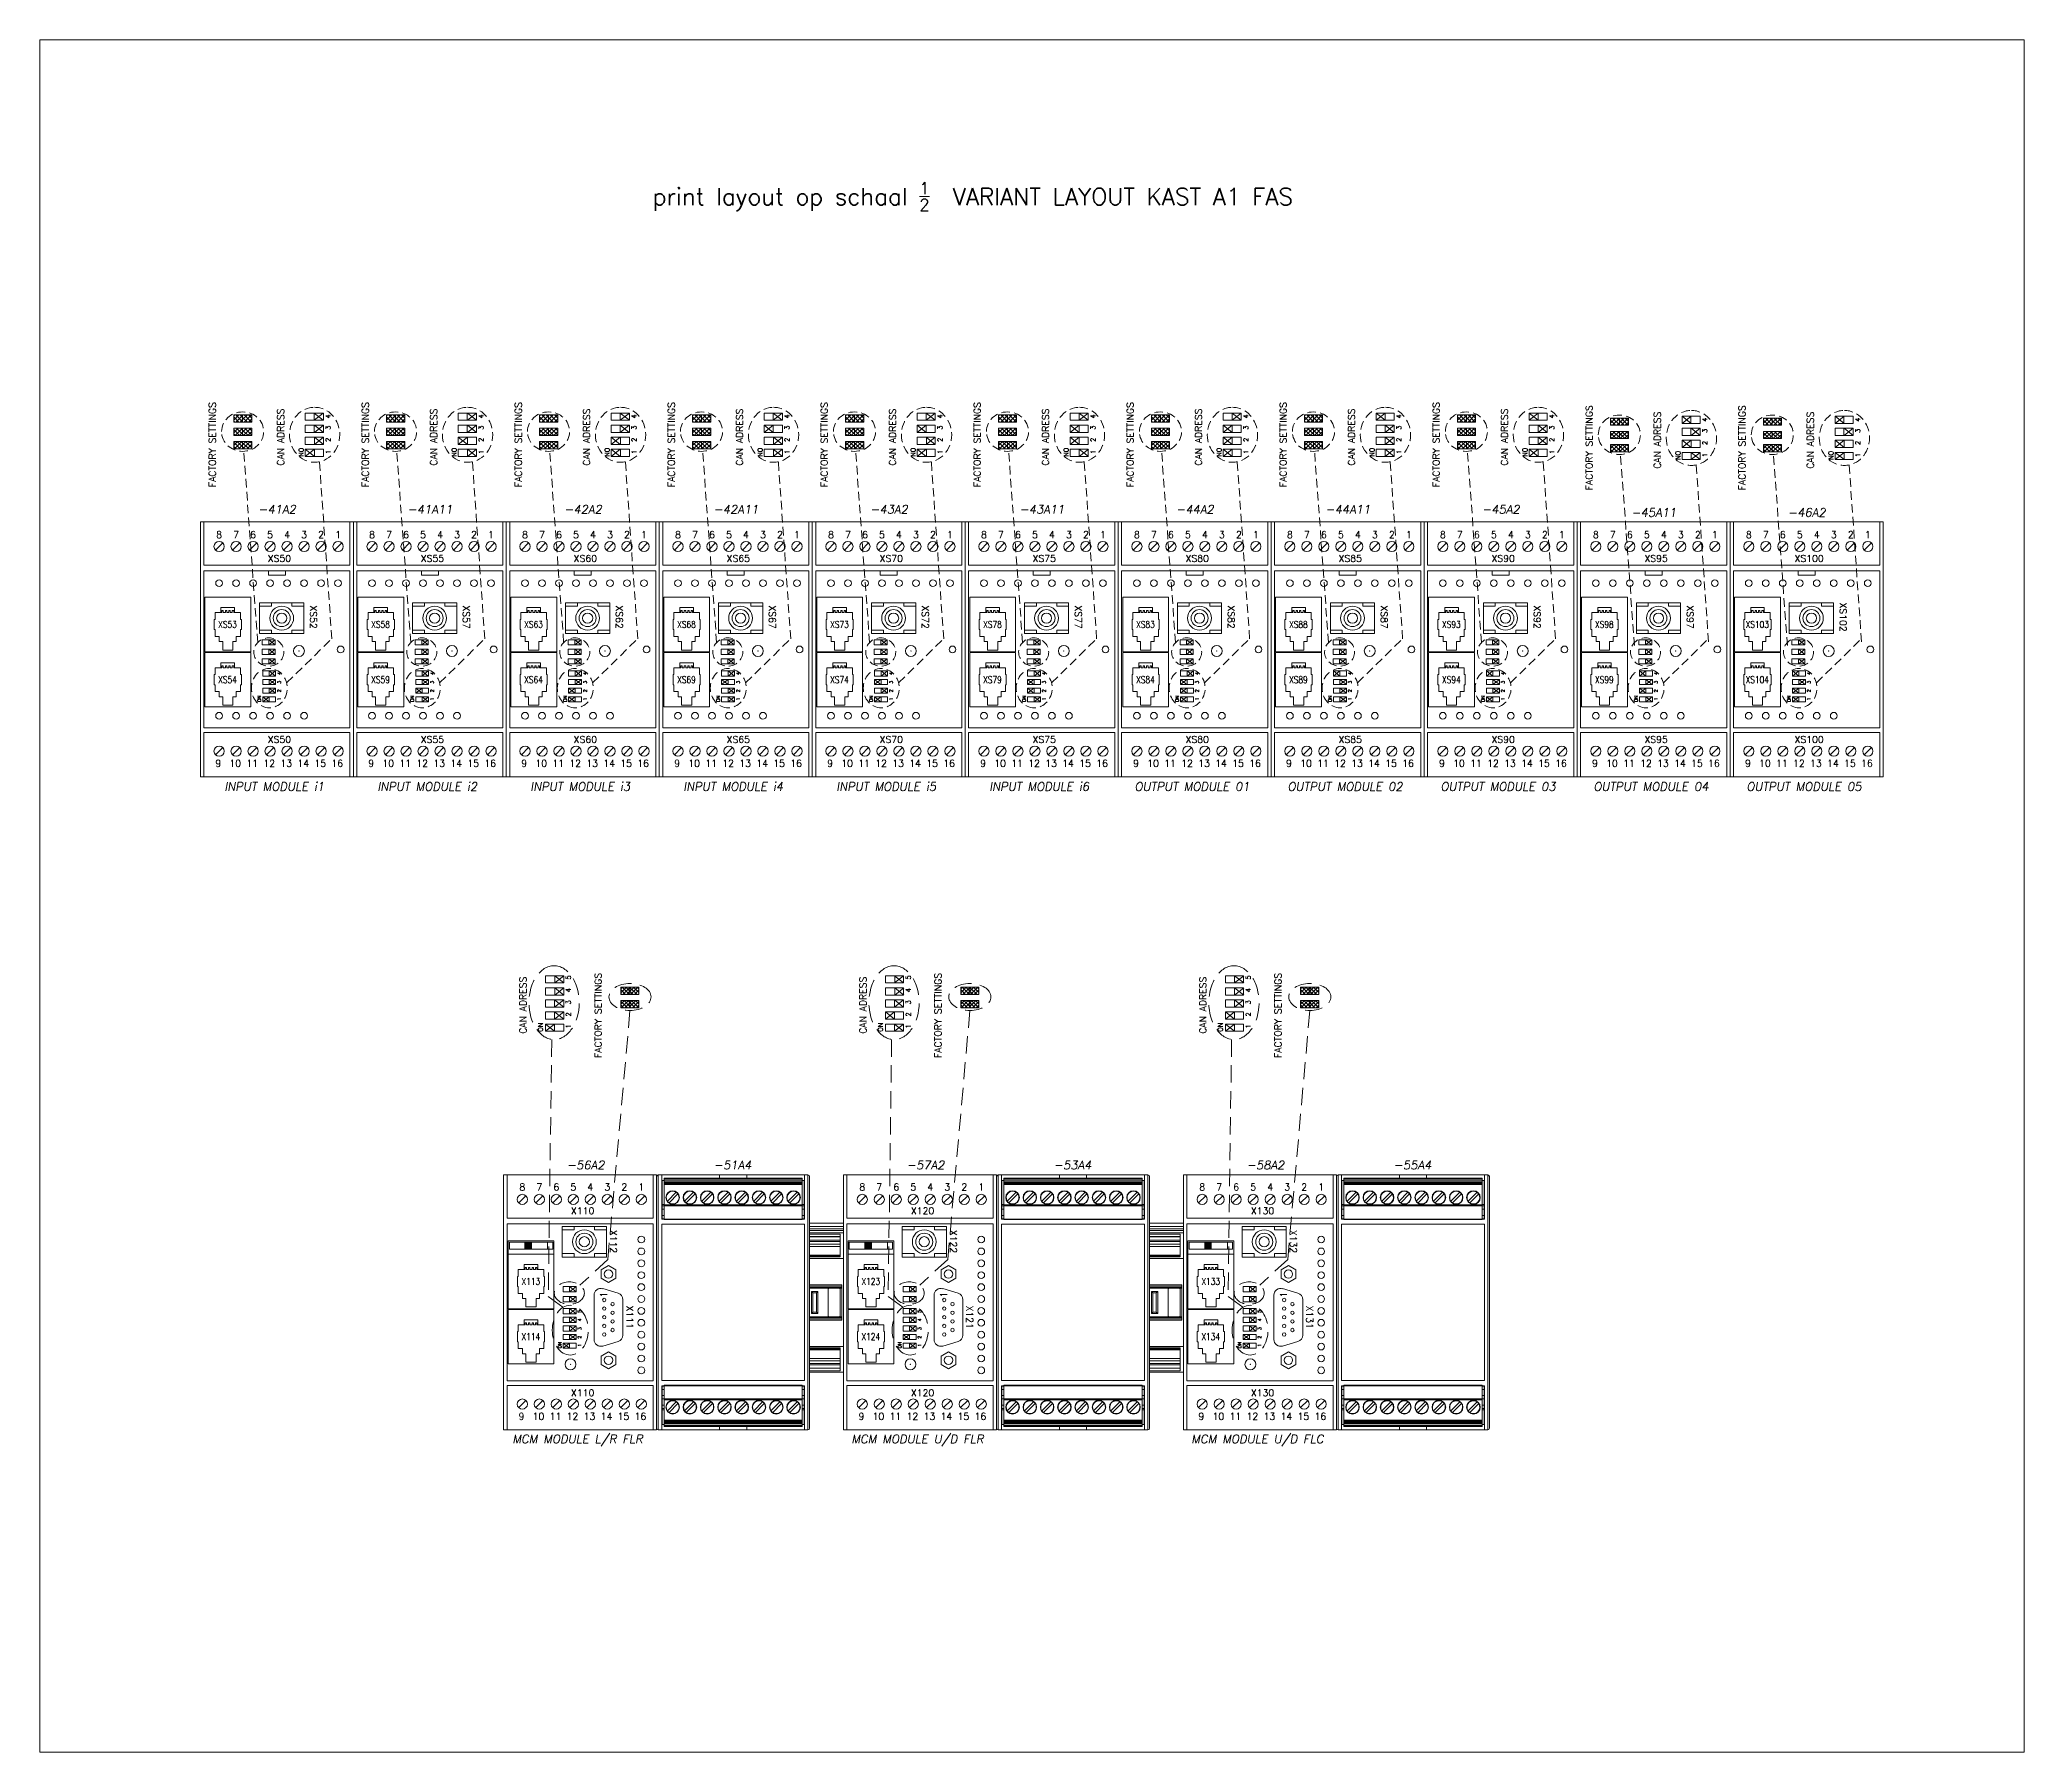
# Model space of a CAD drawing. Extents: x -2993 to 3661, y -4147 to -1441.
# Drawn here: x 418 to 1002, y -3714 to -3210 of the extents above; entities that cross this region are included whole.
import ezdxf
from ezdxf.enums import TextEntityAlignment as Align

# ---------------------------------------------------------------- set-up
doc = ezdxf.new("R2010")
doc.units = 0
doc.header["$LTSCALE"] = 0.1
doc.header["$MEASUREMENT"] = 0
doc.linetypes.add('DASHED', pattern=[19.05, 12.7, -6.35])
doc.layers.get('0').update_dxf_attribs({"linetype": 'CONTINUOUS'})
doc.layers.add('DIM', color=5, linetype='CONTINUOUS')
doc.styles.get("Standard").update_dxf_attribs({"font": 'simplex.shx'})

msp = doc.modelspace()

# ---------------------------------------------------------------- texts
at = {"lineweight": 13, "text_generation_flag": 6}
for s, p in [('FACTORY SETTINGS', (470.05, -3341.55)), ('CAN ADRESS', (490.14, -3335.21)), ('FACTORY SETTINGS', (515.05, -3341.55)), ('CAN ADRESS', (535.14, -3335.21)), ('FACTORY SETTINGS', (560.05, -3341.55)), ('CAN ADRESS', (580.14, -3335.21)), ('FACTORY SETTINGS', (605.05, -3341.55)), ('CAN ADRESS', (625.14, -3335.21)), ('FACTORY SETTINGS', (650.05, -3341.55)), ('CAN ADRESS', (670.14, -3335.21)), ('FACTORY SETTINGS', (695.05, -3341.55)), ('CAN ADRESS', (715.14, -3335.21)), ('FACTORY SETTINGS', (740.05, -3341.55)), ('CAN ADRESS', (760.14, -3335.21)), ('FACTORY SETTINGS', (785.05, -3341.55)), ('CAN ADRESS', (805.14, -3335.21)), ('FACTORY SETTINGS', (830.05, -3341.55)), ('CAN ADRESS', (850.14, -3335.21)), ('FACTORY SETTINGS', (875.05, -3342.47)), ('CAN ADRESS', (895.14, -3336.13)), ('FACTORY SETTINGS', (920.05, -3342.47)), ('CAN ADRESS', (940.14, -3336.13))]:
    msp.add_text(s, height=2, rotation=270, dxfattribs=at).set_placement(p)
at = {"linetype": 'Continuous', "lineweight": 13, "text_generation_flag": 6}
for s, p in [('4', (503.8, -3321.36)), ('4', (548.8, -3321.36)), ('4', (593.8, -3321.36)), ('4', (638.8, -3321.36)), ('4', (683.8, -3321.36)), ('4', (728.8, -3321.36)), ('4', (773.8, -3321.36)), ('4', (818.8, -3321.36)), ('4', (863.8, -3321.36)), ('4', (908.8, -3322.28)), ('4', (953.8, -3322.28)), ('3', (503.8, -3324.65)), ('2', (503.8, -3328.21)), ('3', (548.8, -3324.65)), ('2', (548.8, -3328.21)), ('3', (593.8, -3324.65)), ('2', (593.8, -3328.21)), ('3', (638.8, -3324.65)), ('2', (638.8, -3328.21)), ('3', (683.8, -3324.65)), ('2', (683.8, -3328.21)), ('3', (728.8, -3324.65)), ('2', (728.8, -3328.21)), ('3', (773.8, -3324.65)), ('2', (773.8, -3328.21)), ('3', (818.8, -3324.65)), ('2', (818.8, -3328.21)), ('3', (863.8, -3324.65)), ('2', (863.8, -3328.21)), ('3', (908.8, -3325.57)), ('3', (953.8, -3325.57)), ('1', (503.8, -3331.76)), ('1', (548.8, -3331.76)), ('1', (593.8, -3331.76)), ('1', (638.8, -3331.76)), ('1', (683.8, -3331.76)), ('1', (728.8, -3331.76)), ('1', (773.8, -3331.76)), ('1', (818.8, -3331.76)), ('1', (863.8, -3331.76)), ('2', (908.8, -3329.13)), ('1', (908.8, -3332.68)), ('2', (953.8, -3329.13)), ('1', (953.8, -3332.68))]:
    msp.add_text(s, height=1.4, rotation=270, dxfattribs=at).set_placement(p)
at = {"linetype": 'Continuous', "lineweight": 13}
for s, height, rotation, p in [('ON', 1.4, 270, (494.5, -3329.95)), ('ON', 1.4, 270, (539.5, -3329.95)), ('ON', 1.4, 270, (584.5, -3329.95)), ('ON', 1.4, 270, (629.5, -3329.95)), ('ON', 1.4, 270, (674.5, -3329.95)), ('ON', 1.4, 270, (719.5, -3329.95)), ('ON', 1.4, 270, (764.5, -3329.95)), ('ON', 1.4, 270, (809.5, -3329.95)), ('ON', 1.4, 270, (854.5, -3329.95)), ('ON', 1.4, 270, (899.5, -3330.87)), ('ON', 1.4, 270, (944.5, -3330.87)), ('4', 1, 90, (489.2, -3396.81)), ('4', 1, 90, (534.2, -3396.81)), ('4', 1, 90, (579.2, -3396.81)), ('4', 1, 90, (624.2, -3396.81)), ('4', 1, 90, (669.2, -3396.81)), ('4', 1, 90, (714.2, -3396.81)), ('4', 1, 90, (759.2, -3396.81)), ('4', 1, 90, (804.2, -3396.81)), ('4', 1, 90, (849.2, -3396.81)), ('4', 1, 90, (894.2, -3396.81)), ('4', 1, 90, (939.2, -3396.81)), ('ON', 1, 90, (483.34, -3404.76)), ('3', 1, 90, (489.2, -3399.35)), ('2', 1, 90, (489.2, -3401.89)), ('ON', 1, 90, (528.34, -3404.76)), ('3', 1, 90, (534.2, -3399.35)), ('2', 1, 90, (534.2, -3401.89)), ('ON', 1, 90, (573.34, -3404.76)), ('3', 1, 90, (579.2, -3399.35)), ('2', 1, 90, (579.2, -3401.89)), ('ON', 1, 90, (618.34, -3404.76)), ('3', 1, 90, (624.2, -3399.35)), ('2', 1, 90, (624.2, -3401.89)), ('ON', 1, 90, (663.34, -3404.76)), ('3', 1, 90, (669.2, -3399.35)), ('2', 1, 90, (669.2, -3401.89)), ('ON', 1, 90, (708.34, -3404.76)), ('3', 1, 90, (714.2, -3399.35)), ('2', 1, 90, (714.2, -3401.89)), ('ON', 1, 90, (753.34, -3404.76)), ('3', 1, 90, (759.2, -3399.35)), ('2', 1, 90, (759.2, -3401.89)), ('ON', 1, 90, (798.34, -3404.76)), ('3', 1, 90, (804.2, -3399.35)), ('2', 1, 90, (804.2, -3401.89)), ('ON', 1, 90, (843.34, -3404.76)), ('3', 1, 90, (849.2, -3399.35)), ('2', 1, 90, (849.2, -3401.89)), ('ON', 1, 90, (888.34, -3404.76)), ('3', 1, 90, (894.2, -3399.35)), ('2', 1, 90, (894.2, -3401.89)), ('ON', 1, 90, (933.34, -3404.76)), ('3', 1, 90, (939.2, -3399.35)), ('2', 1, 90, (939.2, -3401.89)), ('1', 1, 90, (489.2, -3404.24)), ('1', 1, 90, (534.2, -3404.24)), ('1', 1, 90, (579.2, -3404.24)), ('1', 1, 90, (624.2, -3404.24)), ('1', 1, 90, (669.2, -3404.24)), ('1', 1, 90, (714.2, -3404.24)), ('1', 1, 90, (759.2, -3404.24)), ('1', 1, 90, (804.2, -3404.24)), ('1', 1, 90, (849.2, -3404.24)), ('1', 1, 90, (894.2, -3404.24)), ('1', 1, 90, (939.2, -3404.24)), ('5', 1.4, 90, (574.48, -3486.36)), ('5', 1.4, 90, (674.48, -3486.36)), ('5', 1.4, 90, (774.48, -3486.36)), ('4', 1.4, 90, (574.48, -3490.12)), ('4', 1.4, 90, (674.48, -3490.12)), ('4', 1.4, 90, (774.48, -3490.12)), ('3', 1.4, 90, (574.48, -3493.67)), ('2', 1.4, 90, (574.48, -3497.23)), ('3', 1.4, 90, (674.48, -3493.67)), ('2', 1.4, 90, (674.48, -3497.23)), ('3', 1.4, 90, (774.48, -3493.67)), ('2', 1.4, 90, (774.48, -3497.23)), ('ON', 1.4, 90, (566.28, -3501.73)), ('1', 1.4, 90, (574.48, -3500.78)), ('ON', 1.4, 90, (666.28, -3501.73)), ('1', 1.4, 90, (674.48, -3500.78)), ('ON', 1.4, 90, (766.28, -3501.73)), ('1', 1.4, 90, (774.48, -3500.78)), ('5', 1, 90, (577.59, -3584.4)), ('5', 1, 90, (677.59, -3584.4)), ('5', 1, 90, (777.59, -3584.4)), ('4', 1, 90, (577.59, -3586.94)), ('3', 1, 90, (577.59, -3589.48)), ('4', 1, 90, (677.59, -3586.94)), ('3', 1, 90, (677.59, -3589.48)), ('4', 1, 90, (777.59, -3586.94)), ('3', 1, 90, (777.59, -3589.48)), ('ON', 1, 90, (571.73, -3594.88)), ('2', 1, 90, (577.59, -3592.02)), ('1', 1, 90, (577.59, -3594.37)), ('ON', 1, 90, (671.73, -3594.88)), ('2', 1, 90, (677.59, -3592.02)), ('1', 1, 90, (677.59, -3594.37)), ('ON', 1, 90, (771.73, -3594.88)), ('2', 1, 90, (777.59, -3592.02)), ('1', 1, 90, (777.59, -3594.37))]:
    msp.add_text(s, height=height, rotation=rotation, dxfattribs=at).set_placement(p)
at = {"lineweight": 13, "oblique": 10, "text_generation_flag": 6}
for s, p in [('-41A2', (488.09, -3349.31)), ('-41A11', (533.09, -3349.31)), ('-42A2', (578.09, -3349.31)), ('-42A11', (623.09, -3349.31)), ('-43A2', (668.09, -3349.31)), ('-43A11', (713.09, -3349.31)), ('-44A2', (758.09, -3349.31)), ('-44A11', (803.09, -3349.31)), ('-45A2', (848.09, -3349.31)), ('-45A11', (893.09, -3350.23)), ('-46A2', (938.09, -3350.23)), ('INPUT MODULE i1', (487.28, -3430.85)), ('INPUT MODULE i2', (532.28, -3430.85)), ('INPUT MODULE i3', (577.28, -3430.85)), ('INPUT MODULE i4', (622.28, -3430.85)), ('INPUT MODULE i5', (667.28, -3430.85)), ('INPUT MODULE i6', (712.28, -3430.85)), ('OUTPUT MODULE 01', (757.28, -3430.85)), ('OUTPUT MODULE 02', (802.28, -3430.85)), ('OUTPUT MODULE 03', (847.28, -3430.85)), ('OUTPUT MODULE 04', (892.28, -3430.85)), ('OUTPUT MODULE 05', (937.28, -3430.85))]:
    msp.add_text(s, height=2.5, rotation=180, dxfattribs=at).set_placement(p, align=Align.CENTER)
at = {"lineweight": 13, "text_generation_flag": 6}
for s, p in [('8', (471.03, -3356.51)), ('7', (476.03, -3356.51)), ('6', (481.03, -3356.51)), ('5', (486.03, -3356.51)), ('4', (491.03, -3356.51)), ('3', (496.03, -3356.51)), ('2', (501.03, -3356.51)), ('1', (506.03, -3356.51)), ('8', (516.03, -3356.51)), ('7', (521.03, -3356.51)), ('6', (526.03, -3356.51)), ('5', (531.03, -3356.51)), ('4', (536.03, -3356.51)), ('3', (541.03, -3356.51)), ('2', (546.03, -3356.51)), ('1', (551.03, -3356.51)), ('8', (561.03, -3356.51)), ('7', (566.03, -3356.51)), ('6', (571.03, -3356.51)), ('5', (576.03, -3356.51)), ('4', (581.03, -3356.51)), ('3', (586.03, -3356.51)), ('2', (591.03, -3356.51)), ('1', (596.03, -3356.51)), ('8', (606.03, -3356.51)), ('7', (611.03, -3356.51)), ('6', (616.03, -3356.51)), ('5', (621.03, -3356.51)), ('4', (626.03, -3356.51)), ('3', (631.03, -3356.51)), ('2', (636.03, -3356.51)), ('1', (641.03, -3356.51)), ('8', (651.03, -3356.51)), ('7', (656.03, -3356.51)), ('6', (661.03, -3356.51)), ('5', (666.03, -3356.51)), ('4', (671.03, -3356.51)), ('3', (676.03, -3356.51)), ('2', (681.03, -3356.51)), ('1', (686.03, -3356.51)), ('8', (696.03, -3356.51)), ('7', (701.03, -3356.51)), ('6', (706.03, -3356.51)), ('5', (711.03, -3356.51)), ('4', (716.03, -3356.51)), ('3', (721.03, -3356.51)), ('2', (726.03, -3356.51)), ('1', (731.03, -3356.51)), ('8', (741.03, -3356.51)), ('7', (746.03, -3356.51)), ('6', (751.03, -3356.51)), ('5', (756.03, -3356.51)), ('4', (761.03, -3356.51)), ('3', (766.03, -3356.51)), ('2', (771.03, -3356.51)), ('1', (776.03, -3356.51)), ('8', (786.03, -3356.51)), ('7', (791.03, -3356.51)), ('6', (796.03, -3356.51)), ('5', (801.03, -3356.51)), ('4', (806.03, -3356.51)), ('3', (811.03, -3356.51)), ('2', (816.03, -3356.51)), ('1', (821.03, -3356.51)), ('8', (831.03, -3356.51)), ('7', (836.03, -3356.51)), ('6', (841.03, -3356.51)), ('5', (846.03, -3356.51)), ('4', (851.03, -3356.51)), ('3', (856.03, -3356.51)), ('2', (861.03, -3356.51)), ('1', (866.03, -3356.51)), ('8', (876.03, -3356.51)), ('7', (881.03, -3356.51)), ('6', (886.03, -3356.51)), ('5', (891.03, -3356.51)), ('4', (896.03, -3356.51)), ('3', (901.03, -3356.51)), ('2', (906.03, -3356.51)), ('1', (911.03, -3356.51)), ('8', (921.03, -3356.51)), ('7', (926.03, -3356.51)), ('6', (931.03, -3356.51)), ('5', (936.03, -3356.51)), ('4', (941.03, -3356.51)), ('3', (946.03, -3356.51)), ('2', (951.03, -3356.51)), ('1', (956.03, -3356.51)), ('XS50', (488.78, -3363.51)), ('XS55', (533.78, -3363.51)), ('XS60', (578.78, -3363.51)), ('XS65', (623.78, -3363.51)), ('XS70', (668.78, -3363.51)), ('XS75', (713.78, -3363.51)), ('XS80', (758.78, -3363.51)), ('XS85', (803.78, -3363.51)), ('XS90', (848.78, -3363.51)), ('XS95', (893.78, -3363.51)), ('XS100', (938.78, -3363.51)), ('XS50', (488.78, -3416.76)), ('XS55', (533.78, -3416.76)), ('XS60', (578.78, -3416.76)), ('XS65', (623.78, -3416.76)), ('XS70', (668.78, -3416.76)), ('XS75', (713.78, -3416.76)), ('XS80', (758.78, -3416.76)), ('XS85', (803.78, -3416.76)), ('XS90', (848.78, -3416.76)), ('XS95', (893.78, -3416.76)), ('XS100', (938.78, -3416.76)), ('9', (470.78, -3423.78)), ('10', (475.78, -3423.78)), ('11', (480.78, -3423.78)), ('12', (485.78, -3423.78)), ('13', (490.78, -3423.78)), ('14', (495.78, -3423.78)), ('15', (500.78, -3423.78)), ('16', (505.78, -3423.78)), ('9', (515.78, -3423.78)), ('10', (520.78, -3423.78)), ('11', (525.78, -3423.78)), ('12', (530.78, -3423.78)), ('13', (535.78, -3423.78)), ('14', (540.78, -3423.78)), ('15', (545.78, -3423.78)), ('16', (550.78, -3423.78)), ('9', (560.78, -3423.78)), ('10', (565.78, -3423.78)), ('11', (570.78, -3423.78)), ('12', (575.78, -3423.78)), ('13', (580.78, -3423.78)), ('14', (585.78, -3423.78)), ('15', (590.78, -3423.78)), ('16', (595.78, -3423.78)), ('9', (605.78, -3423.78)), ('10', (610.78, -3423.78)), ('11', (615.78, -3423.78)), ('12', (620.78, -3423.78)), ('13', (625.78, -3423.78)), ('14', (630.78, -3423.78)), ('15', (635.78, -3423.78)), ('16', (640.78, -3423.78)), ('9', (650.78, -3423.78)), ('10', (655.78, -3423.78)), ('11', (660.78, -3423.78)), ('12', (665.78, -3423.78)), ('13', (670.78, -3423.78)), ('14', (675.78, -3423.78)), ('15', (680.78, -3423.78)), ('16', (685.78, -3423.78)), ('9', (695.78, -3423.78)), ('10', (700.78, -3423.78)), ('11', (705.78, -3423.78)), ('12', (710.78, -3423.78)), ('13', (715.78, -3423.78)), ('14', (720.78, -3423.78)), ('15', (725.78, -3423.78)), ('16', (730.78, -3423.78)), ('9', (740.78, -3423.78)), ('10', (745.78, -3423.78)), ('11', (750.78, -3423.78)), ('12', (755.78, -3423.78)), ('13', (760.78, -3423.78)), ('14', (765.78, -3423.78)), ('15', (770.78, -3423.78)), ('16', (775.78, -3423.78)), ('9', (785.78, -3423.78)), ('10', (790.78, -3423.78)), ('11', (795.78, -3423.78)), ('12', (800.78, -3423.78)), ('13', (805.78, -3423.78)), ('14', (810.78, -3423.78)), ('15', (815.78, -3423.78)), ('16', (820.78, -3423.78)), ('9', (830.78, -3423.78)), ('10', (835.78, -3423.78)), ('11', (840.78, -3423.78)), ('12', (845.78, -3423.78)), ('13', (850.78, -3423.78)), ('14', (855.78, -3423.78)), ('15', (860.78, -3423.78)), ('16', (865.78, -3423.78)), ('9', (875.78, -3423.78)), ('10', (880.78, -3423.78)), ('11', (885.78, -3423.78)), ('12', (890.78, -3423.78)), ('13', (895.78, -3423.78)), ('14', (900.78, -3423.78)), ('15', (905.78, -3423.78)), ('16', (910.78, -3423.78)), ('9', (920.78, -3423.78)), ('10', (925.78, -3423.78)), ('11', (930.78, -3423.78)), ('12', (935.78, -3423.78)), ('13', (940.78, -3423.78)), ('14', (945.78, -3423.78)), ('15', (950.78, -3423.78)), ('16', (955.78, -3423.78)), ('9', (559.99, -3615.84)), ('10', (564.99, -3615.84)), ('11', (569.99, -3615.84)), ('12', (574.99, -3615.84)), ('13', (579.99, -3615.84)), ('14', (584.99, -3615.84)), ('15', (589.99, -3615.84)), ('16', (594.99, -3615.84)), ('9', (659.99, -3615.84)), ('10', (664.99, -3615.84)), ('11', (669.99, -3615.84)), ('12', (674.99, -3615.84)), ('13', (679.99, -3615.84)), ('14', (684.99, -3615.84)), ('15', (689.99, -3615.84)), ('16', (694.99, -3615.84)), ('9', (759.99, -3615.84)), ('10', (764.99, -3615.84)), ('11', (769.99, -3615.84)), ('12', (774.99, -3615.84)), ('13', (779.99, -3615.84)), ('14', (784.99, -3615.84)), ('15', (789.99, -3615.84)), ('16', (794.99, -3615.84))]:
    msp.add_text(s, height=2, rotation=180, dxfattribs=at).set_placement(p, align=Align.CENTER)
at = {"lineweight": 13}
for s, p in [('XS52', (498.78, -3379.76)), ('XS57', (543.78, -3379.76)), ('XS62', (588.78, -3379.76)), ('XS67', (633.78, -3379.76)), ('XS72', (678.78, -3379.76)), ('XS77', (723.78, -3379.76)), ('XS82', (768.78, -3379.76)), ('XS87', (813.78, -3379.76)), ('XS92', (858.78, -3379.76)), ('XS97', (903.78, -3379.76)), ('XS102', (948.78, -3379.76)), ('X112', (587.06, -3563.43)), ('X122', (687.06, -3563.43)), ('X132', (787.06, -3563.43)), ('X111', (591.84, -3585.69)), ('X121', (691.84, -3585.69)), ('X131', (791.84, -3585.69))]:
    msp.add_text(s, height=2, rotation=270, dxfattribs=at).set_placement(p, align=Align.MIDDLE_CENTER)
at = {"lineweight": 13, "text_generation_flag": 6, "width": 0.8}
for s, p in [('XS53', (473.53, -3381.92)), ('XS58', (518.53, -3381.92)), ('XS63', (563.53, -3381.92)), ('XS68', (608.53, -3381.92)), ('XS73', (653.53, -3381.92)), ('XS78', (698.53, -3381.92)), ('XS83', (743.53, -3381.92)), ('XS88', (788.53, -3381.92)), ('XS93', (833.53, -3381.92)), ('XS98', (878.53, -3381.92)), ('XS103', (923.53, -3381.92)), ('XS54', (473.53, -3398.17)), ('XS59', (518.53, -3398.17)), ('XS64', (563.53, -3398.17)), ('XS69', (608.53, -3398.17)), ('XS74', (653.53, -3398.17)), ('XS79', (698.53, -3398.17)), ('XS84', (743.53, -3398.17)), ('XS89', (788.53, -3398.17)), ('XS94', (833.53, -3398.17)), ('XS99', (878.53, -3398.17)), ('XS104', (923.53, -3398.17))]:
    msp.add_text(s, height=2, rotation=180, dxfattribs=at).set_placement(p, align=Align.MIDDLE_CENTER)
at = {"lineweight": 13}
for s, p in [('FACTORY SETTINGS', (583.52, -3509.44)), ('FACTORY SETTINGS', (683.52, -3509.44)), ('FACTORY SETTINGS', (783.52, -3509.44)), ('CAN ADRESS', (561.44, -3502.32)), ('CAN ADRESS', (661.44, -3502.32)), ('CAN ADRESS', (761.44, -3502.32))]:
    msp.add_text(s, height=2, rotation=90, dxfattribs=at).set_placement(p)
at = {"lineweight": 13, "oblique": 10}
for s, p in [('-56A2', (578.86, -3542.19)), ('-51A4', (622.09, -3542.19)), ('-57A2', (678.86, -3542.19)), ('-53A4', (722.09, -3542.19)), ('-58A2', (778.86, -3542.19)), ('-55A4', (822.09, -3542.19)), ('MCM MODULE L/R FLR', (576.49, -3622.77)), ('MCM MODULE U/D FLR', (676.49, -3622.77)), ('MCM MODULE U/D FLC', (776.49, -3622.77))]:
    msp.add_text(s, height=2.5, dxfattribs=at).set_placement(p, align=Align.CENTER)
at = {"lineweight": 13}
for s, p in [('8', (560.24, -3548.39)), ('7', (565.24, -3548.39)), ('6', (570.24, -3548.39)), ('5', (575.24, -3548.39)), ('4', (580.24, -3548.39)), ('3', (585.24, -3548.39)), ('2', (590.24, -3548.39)), ('1', (595.24, -3548.39)), ('8', (660.24, -3548.39)), ('7', (665.24, -3548.39)), ('6', (670.24, -3548.39)), ('5', (675.24, -3548.39)), ('4', (680.24, -3548.39)), ('3', (685.24, -3548.39)), ('2', (690.24, -3548.39)), ('1', (695.24, -3548.39)), ('8', (760.24, -3548.39)), ('7', (765.24, -3548.39)), ('6', (770.24, -3548.39)), ('5', (775.24, -3548.39)), ('4', (780.24, -3548.39)), ('3', (785.24, -3548.39)), ('2', (790.24, -3548.39)), ('1', (795.24, -3548.39)), ('X110', (577.99, -3555.39)), ('X120', (677.99, -3555.39)), ('X130', (777.99, -3555.39)), ('X110', (577.99, -3608.94)), ('X120', (677.99, -3608.94)), ('X130', (777.99, -3608.94))]:
    msp.add_text(s, height=2, dxfattribs=at).set_placement(p, align=Align.CENTER)
at = {"lineweight": 13, "width": 0.8}
for s, p in [('X113', (562.74, -3575.17)), ('X123', (662.74, -3575.17)), ('X133', (762.74, -3575.17)), ('X114', (562.74, -3591.42)), ('X124', (662.74, -3591.42)), ('X134', (762.74, -3591.42))]:
    msp.add_text(s, height=2, dxfattribs=at).set_placement(p, align=Align.MIDDLE_CENTER)
at = {"lineweight": 13}
for p in [(585.18, -3579.09), (685.18, -3579.09), (785.18, -3579.09)]:
    msp.add_text('1', height=2, rotation=90, dxfattribs=at).set_placement(p, align=Align.CENTER)
at = {"layer": 'DIM', "lineweight": 13, "insert": (598.6, -3251.87), "char_height": 5, "attachment_point": 1}
msp.add_mtext_dynamic_manual_height_columns('\\A1;print layout op schaal {\\H0.7x;\\S1/2;}  VARIANT LAYOUT KAST A1 FAS', width=250.0738, gutter_width=25, heights=[0], dxfattribs=at)

# ---------------------------------------------------------------- linework, layer by layer
at = {"linetype": 'Continuous', "lineweight": 13}
for p, q in [((475.32, -3320.3), (480.65, -3320.3)), ((475.32, -3322.43), (475.32, -3320.3)), ((477.95, -3322.43), (477.95, -3320.3)), ((480.65, -3320.3), (480.65, -3322.43)), ((496.39, -3319.73), (501.73, -3319.73)), ((496.39, -3321.86), (496.39, -3319.73)), ((501.73, -3321.86), (496.39, -3321.86)), ((499.02, -3321.86), (499.02, -3319.73)), ((501.73, -3319.73), (501.73, -3321.86)), ((520.32, -3320.3), (525.65, -3320.3)), ((520.32, -3322.43), (520.32, -3320.3)), ((522.95, -3322.43), (522.95, -3320.3)), ((525.65, -3320.3), (525.65, -3322.43)), ((541.39, -3319.73), (546.73, -3319.73)), ((541.39, -3321.86), (541.39, -3319.73)), ((546.73, -3321.86), (541.39, -3321.86)), ((544.02, -3321.86), (544.02, -3319.73)), ((546.73, -3319.73), (546.73, -3321.86)), ((565.32, -3320.3), (570.65, -3320.3)), ((565.32, -3322.43), (565.32, -3320.3)), ((567.95, -3322.43), (567.95, -3320.3)), ((570.65, -3320.3), (570.65, -3322.43)), ((586.39, -3319.73), (591.73, -3319.73)), ((586.39, -3321.86), (586.39, -3319.73)), ((591.73, -3321.86), (586.39, -3321.86)), ((589.02, -3321.86), (589.02, -3319.73)), ((591.73, -3319.73), (591.73, -3321.86)), ((610.32, -3320.3), (615.65, -3320.3)), ((610.32, -3322.43), (610.32, -3320.3)), ((612.95, -3322.43), (612.95, -3320.3)), ((615.65, -3320.3), (615.65, -3322.43)), ((631.39, -3319.73), (636.73, -3319.73)), ((631.39, -3321.86), (631.39, -3319.73)), ((636.73, -3321.86), (631.39, -3321.86)), ((634.02, -3321.86), (634.02, -3319.73)), ((636.73, -3319.73), (636.73, -3321.86)), ((655.32, -3320.3), (660.65, -3320.3)), ((655.32, -3322.43), (655.32, -3320.3)), ((657.95, -3322.43), (657.95, -3320.3)), ((660.65, -3320.3), (660.65, -3322.43)), ((676.39, -3319.73), (681.73, -3319.73)), ((676.39, -3321.86), (676.39, -3319.73)), ((681.73, -3321.86), (676.39, -3321.86)), ((679.02, -3321.86), (679.02, -3319.73)), ((681.73, -3319.73), (681.73, -3321.86)), ((700.32, -3320.3), (705.65, -3320.3)), ((700.32, -3322.43), (700.32, -3320.3)), ((702.95, -3322.43), (702.95, -3320.3)), ((705.65, -3320.3), (705.65, -3322.43)), ((721.39, -3319.73), (726.73, -3319.73)), ((721.39, -3321.86), (721.39, -3319.73)), ((726.73, -3321.86), (721.39, -3321.86)), ((724.02, -3321.86), (724.02, -3319.73)), ((726.73, -3319.73), (726.73, -3321.86)), ((745.32, -3320.3), (750.65, -3320.3)), ((745.32, -3322.43), (745.32, -3320.3)), ((747.95, -3322.43), (747.95, -3320.3)), ((750.65, -3320.3), (750.65, -3322.43)), ((766.39, -3319.73), (771.73, -3319.73)), ((766.39, -3321.86), (766.39, -3319.73)), ((771.73, -3321.86), (766.39, -3321.86)), ((769.02, -3321.86), (769.02, -3319.73)), ((771.73, -3319.73), (771.73, -3321.86)), ((790.32, -3320.3), (795.65, -3320.3)), ((790.32, -3322.43), (790.32, -3320.3)), ((792.95, -3322.43), (792.95, -3320.3)), ((795.65, -3320.3), (795.65, -3322.43)), ((811.39, -3319.73), (816.73, -3319.73)), ((811.39, -3321.86), (811.39, -3319.73)), ((816.73, -3321.86), (811.39, -3321.86)), ((814.02, -3321.86), (814.02, -3319.73)), ((816.73, -3319.73), (816.73, -3321.86)), ((835.32, -3320.3), (840.65, -3320.3)), ((835.32, -3322.43), (835.32, -3320.3)), ((837.95, -3322.43), (837.95, -3320.3)), ((840.65, -3320.3), (840.65, -3322.43)), ((856.39, -3319.73), (861.73, -3319.73)), ((856.39, -3321.86), (856.39, -3319.73)), ((861.73, -3321.86), (856.39, -3321.86)), ((859.02, -3321.86), (859.02, -3319.73)), ((861.73, -3319.73), (861.73, -3321.86)), ((880.32, -3321.22), (885.65, -3321.22)), ((880.32, -3323.35), (880.32, -3321.22)), ((882.95, -3323.35), (882.95, -3321.22)), ((885.65, -3321.22), (885.65, -3323.35)), ((901.39, -3320.65), (906.73, -3320.65)), ((901.39, -3322.78), (901.39, -3320.65)), ((904.02, -3322.78), (904.02, -3320.65)), ((906.73, -3320.65), (906.73, -3322.78)), ((925.32, -3321.22), (930.65, -3321.22)), ((925.32, -3323.35), (925.32, -3321.22)), ((927.95, -3323.35), (927.95, -3321.22)), ((930.65, -3321.22), (930.65, -3323.35)), ((946.39, -3320.65), (951.73, -3320.65)), ((946.39, -3322.78), (946.39, -3320.65)), ((949.02, -3322.78), (949.02, -3320.65)), ((951.73, -3320.65), (951.73, -3322.78)), ((480.65, -3322.43), (475.32, -3322.43)), ((475.32, -3324.21), (480.65, -3324.21)), ((475.32, -3326.34), (475.32, -3324.21)), ((480.65, -3326.34), (475.32, -3326.34)), ((477.95, -3326.34), (477.95, -3324.21)), ((480.65, -3324.21), (480.65, -3326.34)), ((496.39, -3323.28), (501.73, -3323.28)), ((496.39, -3325.42), (496.39, -3323.28)), ((501.73, -3325.42), (496.39, -3325.42)), ((501.73, -3326.84), (496.39, -3326.84)), ((496.39, -3326.84), (496.39, -3328.97)), ((499.02, -3325.42), (499.02, -3323.28)), ((499.09, -3328.97), (499.09, -3326.84)), ((501.73, -3323.28), (501.73, -3325.42)), ((501.73, -3328.97), (501.73, -3326.84)), ((525.65, -3322.43), (520.32, -3322.43)), ((520.32, -3324.21), (525.65, -3324.21)), ((520.32, -3326.34), (520.32, -3324.21)), ((525.65, -3326.34), (520.32, -3326.34)), ((522.95, -3326.34), (522.95, -3324.21)), ((525.65, -3324.21), (525.65, -3326.34)), ((541.39, -3323.28), (546.73, -3323.28)), ((541.39, -3325.42), (541.39, -3323.28)), ((546.73, -3325.42), (541.39, -3325.42)), ((546.73, -3326.84), (541.39, -3326.84)), ((541.39, -3326.84), (541.39, -3328.97)), ((544.02, -3325.42), (544.02, -3323.28)), ((544.09, -3328.97), (544.09, -3326.84)), ((546.73, -3323.28), (546.73, -3325.42)), ((546.73, -3328.97), (546.73, -3326.84)), ((570.65, -3322.43), (565.32, -3322.43)), ((565.32, -3324.21), (570.65, -3324.21)), ((565.32, -3326.34), (565.32, -3324.21)), ((570.65, -3326.34), (565.32, -3326.34)), ((567.95, -3326.34), (567.95, -3324.21)), ((570.65, -3324.21), (570.65, -3326.34)), ((586.39, -3323.28), (591.73, -3323.28)), ((586.39, -3325.42), (586.39, -3323.28)), ((591.73, -3325.42), (586.39, -3325.42)), ((591.73, -3326.84), (586.39, -3326.84)), ((586.39, -3326.84), (586.39, -3328.97)), ((589.02, -3325.42), (589.02, -3323.28)), ((589.09, -3328.97), (589.09, -3326.84)), ((591.73, -3323.28), (591.73, -3325.42)), ((591.73, -3328.97), (591.73, -3326.84)), ((615.65, -3322.43), (610.32, -3322.43)), ((610.32, -3324.21), (615.65, -3324.21)), ((610.32, -3326.34), (610.32, -3324.21)), ((615.65, -3326.34), (610.32, -3326.34)), ((612.95, -3326.34), (612.95, -3324.21)), ((615.65, -3324.21), (615.65, -3326.34)), ((631.39, -3323.28), (636.73, -3323.28)), ((631.39, -3325.42), (631.39, -3323.28)), ((636.73, -3325.42), (631.39, -3325.42)), ((636.73, -3326.84), (631.39, -3326.84)), ((631.39, -3326.84), (631.39, -3328.97)), ((634.02, -3325.42), (634.02, -3323.28)), ((634.09, -3328.97), (634.09, -3326.84)), ((636.73, -3323.28), (636.73, -3325.42)), ((636.73, -3328.97), (636.73, -3326.84)), ((660.65, -3322.43), (655.32, -3322.43)), ((655.32, -3324.21), (660.65, -3324.21)), ((655.32, -3326.34), (655.32, -3324.21)), ((660.65, -3326.34), (655.32, -3326.34)), ((657.95, -3326.34), (657.95, -3324.21)), ((660.65, -3324.21), (660.65, -3326.34)), ((676.39, -3323.28), (681.73, -3323.28)), ((676.39, -3325.42), (676.39, -3323.28)), ((681.73, -3325.42), (676.39, -3325.42)), ((681.73, -3326.84), (676.39, -3326.84)), ((676.39, -3326.84), (676.39, -3328.97)), ((679.02, -3325.42), (679.02, -3323.28)), ((679.09, -3328.97), (679.09, -3326.84)), ((681.73, -3323.28), (681.73, -3325.42)), ((681.73, -3328.97), (681.73, -3326.84)), ((705.65, -3322.43), (700.32, -3322.43)), ((700.32, -3324.21), (705.65, -3324.21)), ((700.32, -3326.34), (700.32, -3324.21)), ((705.65, -3326.34), (700.32, -3326.34)), ((702.95, -3326.34), (702.95, -3324.21)), ((705.65, -3324.21), (705.65, -3326.34)), ((721.39, -3323.28), (726.73, -3323.28)), ((721.39, -3325.42), (721.39, -3323.28)), ((726.73, -3325.42), (721.39, -3325.42)), ((726.73, -3326.84), (721.39, -3326.84)), ((721.39, -3326.84), (721.39, -3328.97)), ((724.02, -3325.42), (724.02, -3323.28)), ((724.09, -3328.97), (724.09, -3326.84)), ((726.73, -3323.28), (726.73, -3325.42)), ((726.73, -3328.97), (726.73, -3326.84)), ((750.65, -3322.43), (745.32, -3322.43)), ((745.32, -3324.21), (750.65, -3324.21)), ((745.32, -3326.34), (745.32, -3324.21)), ((750.65, -3326.34), (745.32, -3326.34)), ((747.95, -3326.34), (747.95, -3324.21)), ((750.65, -3324.21), (750.65, -3326.34)), ((766.39, -3323.28), (771.73, -3323.28)), ((766.39, -3325.42), (766.39, -3323.28)), ((771.73, -3325.42), (766.39, -3325.42)), ((771.73, -3326.84), (766.39, -3326.84)), ((766.39, -3326.84), (766.39, -3328.97)), ((769.02, -3325.42), (769.02, -3323.28)), ((769.09, -3328.97), (769.09, -3326.84)), ((771.73, -3323.28), (771.73, -3325.42)), ((771.73, -3328.97), (771.73, -3326.84)), ((795.65, -3322.43), (790.32, -3322.43)), ((790.32, -3324.21), (795.65, -3324.21)), ((790.32, -3326.34), (790.32, -3324.21)), ((795.65, -3326.34), (790.32, -3326.34)), ((792.95, -3326.34), (792.95, -3324.21)), ((795.65, -3324.21), (795.65, -3326.34)), ((811.39, -3323.28), (816.73, -3323.28)), ((811.39, -3325.42), (811.39, -3323.28)), ((816.73, -3325.42), (811.39, -3325.42)), ((816.73, -3326.84), (811.39, -3326.84)), ((811.39, -3326.84), (811.39, -3328.97)), ((814.02, -3325.42), (814.02, -3323.28)), ((814.09, -3328.97), (814.09, -3326.84)), ((816.73, -3323.28), (816.73, -3325.42)), ((816.73, -3328.97), (816.73, -3326.84)), ((840.65, -3322.43), (835.32, -3322.43)), ((835.32, -3324.21), (840.65, -3324.21)), ((835.32, -3326.34), (835.32, -3324.21)), ((840.65, -3326.34), (835.32, -3326.34)), ((837.95, -3326.34), (837.95, -3324.21)), ((840.65, -3324.21), (840.65, -3326.34)), ((856.39, -3323.28), (861.73, -3323.28)), ((856.39, -3325.42), (856.39, -3323.28)), ((861.73, -3325.42), (856.39, -3325.42)), ((861.73, -3326.84), (856.39, -3326.84)), ((856.39, -3326.84), (856.39, -3328.97)), ((859.02, -3325.42), (859.02, -3323.28)), ((859.09, -3328.97), (859.09, -3326.84)), ((861.73, -3323.28), (861.73, -3325.42)), ((861.73, -3328.97), (861.73, -3326.84)), ((885.65, -3323.35), (880.32, -3323.35)), ((880.32, -3325.13), (885.65, -3325.13)), ((880.32, -3327.26), (880.32, -3325.13)), ((885.65, -3327.26), (880.32, -3327.26)), ((882.95, -3327.26), (882.95, -3325.13)), ((885.65, -3325.13), (885.65, -3327.26)), ((906.73, -3322.78), (901.39, -3322.78)), ((901.39, -3324.2), (906.73, -3324.2)), ((901.39, -3326.34), (901.39, -3324.2)), ((906.73, -3326.34), (901.39, -3326.34)), ((906.73, -3327.76), (901.39, -3327.76)), ((901.39, -3327.76), (901.39, -3329.89)), ((904.02, -3326.34), (904.02, -3324.2)), ((904.09, -3329.89), (904.09, -3327.76)), ((906.73, -3324.2), (906.73, -3326.34)), ((906.73, -3329.89), (906.73, -3327.76)), ((930.65, -3323.35), (925.32, -3323.35)), ((925.32, -3325.13), (930.65, -3325.13)), ((925.32, -3327.26), (925.32, -3325.13)), ((930.65, -3327.26), (925.32, -3327.26)), ((927.95, -3327.26), (927.95, -3325.13)), ((930.65, -3325.13), (930.65, -3327.26)), ((951.73, -3322.78), (946.39, -3322.78)), ((946.39, -3324.2), (951.73, -3324.2)), ((946.39, -3326.34), (946.39, -3324.2)), ((951.73, -3326.34), (946.39, -3326.34)), ((951.73, -3327.76), (946.39, -3327.76)), ((946.39, -3327.76), (946.39, -3329.89)), ((949.02, -3326.34), (949.02, -3324.2)), ((949.09, -3329.89), (949.09, -3327.76)), ((951.73, -3324.2), (951.73, -3326.34)), ((951.73, -3329.89), (951.73, -3327.76)), ((475.32, -3328.12), (480.65, -3328.12)), ((475.32, -3330.26), (475.32, -3328.12)), ((480.65, -3330.26), (475.32, -3330.26)), ((477.95, -3330.26), (477.95, -3328.12)), ((480.65, -3328.12), (480.65, -3330.26)), ((496.39, -3328.97), (501.73, -3328.97)), ((501.73, -3330.4), (496.39, -3330.4)), ((496.39, -3330.4), (496.39, -3332.53)), ((496.39, -3332.53), (501.73, -3332.53)), ((499.09, -3332.53), (499.09, -3330.4)), ((501.73, -3332.53), (501.73, -3330.4)), ((520.32, -3328.12), (525.65, -3328.12)), ((520.32, -3330.26), (520.32, -3328.12)), ((525.65, -3330.26), (520.32, -3330.26)), ((522.95, -3330.26), (522.95, -3328.12)), ((525.65, -3328.12), (525.65, -3330.26)), ((541.39, -3328.97), (546.73, -3328.97)), ((546.73, -3330.4), (541.39, -3330.4)), ((541.39, -3330.4), (541.39, -3332.53)), ((541.39, -3332.53), (546.73, -3332.53)), ((544.09, -3332.53), (544.09, -3330.4)), ((546.73, -3332.53), (546.73, -3330.4)), ((565.32, -3328.12), (570.65, -3328.12)), ((565.32, -3330.26), (565.32, -3328.12)), ((570.65, -3330.26), (565.32, -3330.26)), ((567.95, -3330.26), (567.95, -3328.12)), ((570.65, -3328.12), (570.65, -3330.26)), ((586.39, -3328.97), (591.73, -3328.97)), ((591.73, -3330.4), (586.39, -3330.4)), ((586.39, -3330.4), (586.39, -3332.53)), ((586.39, -3332.53), (591.73, -3332.53)), ((589.09, -3332.53), (589.09, -3330.4)), ((591.73, -3332.53), (591.73, -3330.4)), ((610.32, -3328.12), (615.65, -3328.12)), ((610.32, -3330.26), (610.32, -3328.12)), ((615.65, -3330.26), (610.32, -3330.26)), ((612.95, -3330.26), (612.95, -3328.12)), ((615.65, -3328.12), (615.65, -3330.26)), ((631.39, -3328.97), (636.73, -3328.97)), ((636.73, -3330.4), (631.39, -3330.4)), ((631.39, -3330.4), (631.39, -3332.53)), ((631.39, -3332.53), (636.73, -3332.53)), ((634.09, -3332.53), (634.09, -3330.4)), ((636.73, -3332.53), (636.73, -3330.4)), ((655.32, -3328.12), (660.65, -3328.12)), ((655.32, -3330.26), (655.32, -3328.12)), ((660.65, -3330.26), (655.32, -3330.26)), ((657.95, -3330.26), (657.95, -3328.12)), ((660.65, -3328.12), (660.65, -3330.26)), ((676.39, -3328.97), (681.73, -3328.97)), ((681.73, -3330.4), (676.39, -3330.4)), ((676.39, -3330.4), (676.39, -3332.53)), ((676.39, -3332.53), (681.73, -3332.53)), ((679.09, -3332.53), (679.09, -3330.4)), ((681.73, -3332.53), (681.73, -3330.4)), ((700.32, -3328.12), (705.65, -3328.12)), ((700.32, -3330.26), (700.32, -3328.12)), ((705.65, -3330.26), (700.32, -3330.26)), ((702.95, -3330.26), (702.95, -3328.12)), ((705.65, -3328.12), (705.65, -3330.26)), ((721.39, -3328.97), (726.73, -3328.97)), ((726.73, -3330.4), (721.39, -3330.4)), ((721.39, -3330.4), (721.39, -3332.53)), ((721.39, -3332.53), (726.73, -3332.53)), ((724.09, -3332.53), (724.09, -3330.4)), ((726.73, -3332.53), (726.73, -3330.4)), ((745.32, -3328.12), (750.65, -3328.12)), ((745.32, -3330.26), (745.32, -3328.12)), ((750.65, -3330.26), (745.32, -3330.26)), ((747.95, -3330.26), (747.95, -3328.12)), ((750.65, -3328.12), (750.65, -3330.26)), ((766.39, -3328.97), (771.73, -3328.97)), ((771.73, -3330.4), (766.39, -3330.4)), ((766.39, -3330.4), (766.39, -3332.53)), ((766.39, -3332.53), (771.73, -3332.53)), ((769.09, -3332.53), (769.09, -3330.4)), ((771.73, -3332.53), (771.73, -3330.4)), ((790.32, -3328.12), (795.65, -3328.12)), ((790.32, -3330.26), (790.32, -3328.12)), ((795.65, -3330.26), (790.32, -3330.26)), ((792.95, -3330.26), (792.95, -3328.12)), ((795.65, -3328.12), (795.65, -3330.26)), ((811.39, -3328.97), (816.73, -3328.97)), ((816.73, -3330.4), (811.39, -3330.4)), ((811.39, -3330.4), (811.39, -3332.53)), ((811.39, -3332.53), (816.73, -3332.53)), ((814.09, -3332.53), (814.09, -3330.4)), ((816.73, -3332.53), (816.73, -3330.4)), ((835.32, -3328.12), (840.65, -3328.12)), ((835.32, -3330.26), (835.32, -3328.12)), ((840.65, -3330.26), (835.32, -3330.26)), ((837.95, -3330.26), (837.95, -3328.12)), ((840.65, -3328.12), (840.65, -3330.26)), ((856.39, -3328.97), (861.73, -3328.97)), ((861.73, -3330.4), (856.39, -3330.4)), ((856.39, -3330.4), (856.39, -3332.53)), ((856.39, -3332.53), (861.73, -3332.53)), ((859.09, -3332.53), (859.09, -3330.4)), ((861.73, -3332.53), (861.73, -3330.4)), ((880.32, -3329.04), (885.65, -3329.04)), ((880.32, -3331.17), (880.32, -3329.04)), ((885.65, -3331.17), (880.32, -3331.17)), ((882.95, -3331.17), (882.95, -3329.04)), ((885.65, -3329.04), (885.65, -3331.17)), ((901.39, -3329.89), (906.73, -3329.89)), ((906.73, -3331.31), (901.39, -3331.31)), ((901.39, -3331.31), (901.39, -3333.45)), ((901.39, -3333.45), (906.73, -3333.45)), ((904.09, -3333.45), (904.09, -3331.31)), ((906.73, -3333.45), (906.73, -3331.31)), ((925.32, -3329.04), (930.65, -3329.04)), ((925.32, -3331.17), (925.32, -3329.04)), ((930.65, -3331.17), (925.32, -3331.17)), ((927.95, -3331.17), (927.95, -3329.04)), ((930.65, -3329.04), (930.65, -3331.17)), ((946.39, -3329.89), (951.73, -3329.89)), ((951.73, -3331.31), (946.39, -3331.31)), ((946.39, -3331.31), (946.39, -3333.45)), ((946.39, -3333.45), (951.73, -3333.45)), ((949.09, -3333.45), (949.09, -3331.31)), ((951.73, -3333.45), (951.73, -3331.31)), ((471.86, -3377.86), (472.27, -3377.86)), ((471.86, -3378.44), (471.86, -3377.86)), ((472.27, -3377.86), (472.27, -3378.44)), ((472.27, -3378.44), (472.88, -3378.44)), ((472.88, -3377.86), (473.29, -3377.86)), ((472.88, -3378.44), (472.88, -3377.86)), ((473.29, -3377.86), (473.29, -3378.44)), ((473.29, -3378.44), (473.89, -3378.44)), ((473.89, -3378.44), (473.89, -3377.86)), ((473.89, -3377.86), (474.3, -3377.86)), ((474.3, -3377.86), (474.3, -3378.44)), ((474.3, -3378.44), (474.91, -3378.44)), ((474.91, -3377.86), (475.32, -3377.86)), ((474.91, -3378.44), (474.91, -3377.86)), ((475.32, -3377.86), (475.32, -3378.44)), ((516.86, -3377.86), (517.27, -3377.86)), ((516.86, -3378.44), (516.86, -3377.86)), ((517.27, -3377.86), (517.27, -3378.44)), ((517.27, -3378.44), (517.88, -3378.44)), ((517.88, -3377.86), (518.29, -3377.86)), ((517.88, -3378.44), (517.88, -3377.86)), ((518.29, -3377.86), (518.29, -3378.44)), ((518.29, -3378.44), (518.89, -3378.44)), ((518.89, -3378.44), (518.89, -3377.86)), ((518.89, -3377.86), (519.3, -3377.86)), ((519.3, -3377.86), (519.3, -3378.44)), ((519.3, -3378.44), (519.91, -3378.44)), ((519.91, -3377.86), (520.32, -3377.86)), ((519.91, -3378.44), (519.91, -3377.86)), ((520.32, -3377.86), (520.32, -3378.44)), ((561.86, -3377.86), (562.27, -3377.86)), ((561.86, -3378.44), (561.86, -3377.86)), ((562.27, -3377.86), (562.27, -3378.44)), ((562.27, -3378.44), (562.88, -3378.44)), ((562.88, -3377.86), (563.29, -3377.86)), ((562.88, -3378.44), (562.88, -3377.86)), ((563.29, -3377.86), (563.29, -3378.44)), ((563.29, -3378.44), (563.89, -3378.44)), ((563.89, -3378.44), (563.89, -3377.86)), ((563.89, -3377.86), (564.3, -3377.86)), ((564.3, -3377.86), (564.3, -3378.44)), ((564.3, -3378.44), (564.91, -3378.44)), ((564.91, -3377.86), (565.32, -3377.86)), ((564.91, -3378.44), (564.91, -3377.86)), ((565.32, -3377.86), (565.32, -3378.44)), ((606.86, -3377.86), (607.27, -3377.86)), ((606.86, -3378.44), (606.86, -3377.86)), ((607.27, -3377.86), (607.27, -3378.44)), ((607.27, -3378.44), (607.88, -3378.44)), ((607.88, -3377.86), (608.29, -3377.86)), ((607.88, -3378.44), (607.88, -3377.86)), ((608.29, -3377.86), (608.29, -3378.44)), ((608.29, -3378.44), (608.89, -3378.44)), ((608.89, -3378.44), (608.89, -3377.86)), ((608.89, -3377.86), (609.3, -3377.86)), ((609.3, -3377.86), (609.3, -3378.44)), ((609.3, -3378.44), (609.91, -3378.44)), ((609.91, -3377.86), (610.32, -3377.86)), ((609.91, -3378.44), (609.91, -3377.86)), ((610.32, -3377.86), (610.32, -3378.44)), ((651.86, -3377.86), (652.27, -3377.86)), ((651.86, -3378.44), (651.86, -3377.86)), ((652.27, -3377.86), (652.27, -3378.44)), ((652.27, -3378.44), (652.88, -3378.44)), ((652.88, -3377.86), (653.29, -3377.86)), ((652.88, -3378.44), (652.88, -3377.86)), ((653.29, -3377.86), (653.29, -3378.44)), ((653.29, -3378.44), (653.89, -3378.44)), ((653.89, -3378.44), (653.89, -3377.86)), ((653.89, -3377.86), (654.3, -3377.86)), ((654.3, -3377.86), (654.3, -3378.44)), ((654.3, -3378.44), (654.91, -3378.44)), ((654.91, -3377.86), (655.32, -3377.86)), ((654.91, -3378.44), (654.91, -3377.86)), ((655.32, -3377.86), (655.32, -3378.44)), ((696.86, -3377.86), (697.27, -3377.86)), ((696.86, -3378.44), (696.86, -3377.86)), ((697.27, -3377.86), (697.27, -3378.44)), ((697.27, -3378.44), (697.88, -3378.44)), ((697.88, -3377.86), (698.29, -3377.86)), ((697.88, -3378.44), (697.88, -3377.86)), ((698.29, -3377.86), (698.29, -3378.44)), ((698.29, -3378.44), (698.89, -3378.44)), ((698.89, -3378.44), (698.89, -3377.86)), ((698.89, -3377.86), (699.3, -3377.86)), ((699.3, -3377.86), (699.3, -3378.44)), ((699.3, -3378.44), (699.91, -3378.44)), ((699.91, -3377.86), (700.32, -3377.86)), ((699.91, -3378.44), (699.91, -3377.86)), ((700.32, -3377.86), (700.32, -3378.44)), ((741.86, -3377.86), (742.27, -3377.86)), ((741.86, -3378.44), (741.86, -3377.86)), ((742.27, -3377.86), (742.27, -3378.44)), ((742.27, -3378.44), (742.88, -3378.44)), ((742.88, -3377.86), (743.29, -3377.86)), ((742.88, -3378.44), (742.88, -3377.86)), ((743.29, -3377.86), (743.29, -3378.44)), ((743.29, -3378.44), (743.89, -3378.44)), ((743.89, -3378.44), (743.89, -3377.86)), ((743.89, -3377.86), (744.3, -3377.86)), ((744.3, -3377.86), (744.3, -3378.44)), ((744.3, -3378.44), (744.91, -3378.44)), ((744.91, -3377.86), (745.32, -3377.86)), ((744.91, -3378.44), (744.91, -3377.86)), ((745.32, -3377.86), (745.32, -3378.44)), ((786.86, -3377.86), (787.27, -3377.86)), ((786.86, -3378.44), (786.86, -3377.86)), ((787.27, -3377.86), (787.27, -3378.44)), ((787.27, -3378.44), (787.88, -3378.44)), ((787.88, -3377.86), (788.29, -3377.86)), ((787.88, -3378.44), (787.88, -3377.86)), ((788.29, -3377.86), (788.29, -3378.44)), ((788.29, -3378.44), (788.89, -3378.44)), ((788.89, -3378.44), (788.89, -3377.86)), ((788.89, -3377.86), (789.3, -3377.86)), ((789.3, -3377.86), (789.3, -3378.44)), ((789.3, -3378.44), (789.91, -3378.44)), ((789.91, -3377.86), (790.32, -3377.86)), ((789.91, -3378.44), (789.91, -3377.86)), ((790.32, -3377.86), (790.32, -3378.44)), ((831.86, -3377.86), (832.27, -3377.86)), ((831.86, -3378.44), (831.86, -3377.86)), ((832.27, -3377.86), (832.27, -3378.44)), ((832.27, -3378.44), (832.88, -3378.44)), ((832.88, -3377.86), (833.29, -3377.86)), ((832.88, -3378.44), (832.88, -3377.86)), ((833.29, -3377.86), (833.29, -3378.44)), ((833.29, -3378.44), (833.89, -3378.44)), ((833.89, -3378.44), (833.89, -3377.86)), ((833.89, -3377.86), (834.3, -3377.86)), ((834.3, -3377.86), (834.3, -3378.44)), ((834.3, -3378.44), (834.91, -3378.44)), ((834.91, -3377.86), (835.32, -3377.86)), ((834.91, -3378.44), (834.91, -3377.86)), ((835.32, -3377.86), (835.32, -3378.44)), ((876.86, -3377.86), (877.27, -3377.86)), ((876.86, -3378.44), (876.86, -3377.86)), ((877.27, -3377.86), (877.27, -3378.44)), ((877.27, -3378.44), (877.88, -3378.44)), ((877.88, -3377.86), (878.29, -3377.86)), ((877.88, -3378.44), (877.88, -3377.86)), ((878.29, -3377.86), (878.29, -3378.44)), ((878.29, -3378.44), (878.89, -3378.44)), ((878.89, -3378.44), (878.89, -3377.86)), ((878.89, -3377.86), (879.3, -3377.86)), ((879.3, -3377.86), (879.3, -3378.44)), ((879.3, -3378.44), (879.91, -3378.44)), ((879.91, -3377.86), (880.32, -3377.86)), ((879.91, -3378.44), (879.91, -3377.86)), ((880.32, -3377.86), (880.32, -3378.44)), ((921.86, -3377.86), (922.27, -3377.86)), ((921.86, -3378.44), (921.86, -3377.86)), ((922.27, -3377.86), (922.27, -3378.44)), ((922.27, -3378.44), (922.88, -3378.44)), ((922.88, -3377.86), (923.29, -3377.86)), ((922.88, -3378.44), (922.88, -3377.86)), ((923.29, -3377.86), (923.29, -3378.44)), ((923.29, -3378.44), (923.89, -3378.44)), ((923.89, -3378.44), (923.89, -3377.86)), ((923.89, -3377.86), (924.3, -3377.86)), ((924.3, -3377.86), (924.3, -3378.44)), ((924.3, -3378.44), (924.91, -3378.44)), ((924.91, -3377.86), (925.32, -3377.86)), ((924.91, -3378.44), (924.91, -3377.86)), ((925.32, -3377.86), (925.32, -3378.44)), ((483.73, -3387.95), (483.73, -3386.42)), ((483.73, -3386.42), (487.54, -3386.42)), ((487.54, -3387.95), (483.73, -3387.95)), ((483.73, -3390.74), (483.73, -3389.22)), ((483.73, -3389.22), (487.54, -3389.22)), ((487.54, -3390.74), (483.73, -3390.74)), ((485.66, -3386.42), (485.66, -3387.95)), ((485.66, -3389.22), (485.66, -3390.74)), ((487.54, -3386.42), (487.54, -3387.95)), ((487.54, -3389.22), (487.54, -3390.74)), ((528.73, -3387.95), (528.73, -3386.42)), ((528.73, -3386.42), (532.54, -3386.42)), ((532.54, -3387.95), (528.73, -3387.95)), ((528.73, -3390.74), (528.73, -3389.22)), ((528.73, -3389.22), (532.54, -3389.22)), ((532.54, -3390.74), (528.73, -3390.74)), ((530.66, -3386.42), (530.66, -3387.95)), ((530.66, -3389.22), (530.66, -3390.74)), ((532.54, -3386.42), (532.54, -3387.95)), ((532.54, -3389.22), (532.54, -3390.74)), ((573.73, -3387.95), (573.73, -3386.42)), ((573.73, -3386.42), (577.54, -3386.42)), ((573.73, -3386.42), (577.54, -3386.42)), ((577.54, -3387.95), (573.73, -3387.95)), ((577.54, -3387.95), (573.73, -3387.95)), ((573.73, -3390.74), (573.73, -3389.22)), ((573.73, -3389.22), (577.54, -3389.22)), ((573.73, -3389.22), (577.54, -3389.22)), ((577.54, -3390.74), (573.73, -3390.74)), ((577.54, -3390.74), (573.73, -3390.74)), ((575.66, -3386.42), (575.66, -3387.95)), ((575.66, -3389.22), (575.66, -3390.74)), ((577.54, -3386.42), (577.54, -3387.95)), ((577.54, -3389.22), (577.54, -3390.74)), ((618.73, -3387.95), (618.73, -3386.42)), ((618.73, -3386.42), (622.54, -3386.42)), ((618.73, -3386.42), (622.54, -3386.42)), ((622.54, -3387.95), (618.73, -3387.95)), ((622.54, -3387.95), (618.73, -3387.95)), ((618.73, -3390.74), (618.73, -3389.22)), ((618.73, -3389.22), (622.54, -3389.22)), ((618.73, -3389.22), (622.54, -3389.22)), ((622.54, -3390.74), (618.73, -3390.74)), ((622.54, -3390.74), (618.73, -3390.74)), ((620.66, -3386.42), (620.66, -3387.95)), ((620.66, -3389.22), (620.66, -3390.74)), ((622.54, -3386.42), (622.54, -3387.95)), ((622.54, -3389.22), (622.54, -3390.74)), ((663.73, -3387.95), (663.73, -3386.42)), ((663.73, -3386.42), (667.54, -3386.42)), ((663.73, -3386.42), (667.54, -3386.42)), ((667.54, -3387.95), (663.73, -3387.95)), ((667.54, -3387.95), (663.73, -3387.95)), ((663.73, -3390.74), (663.73, -3389.22)), ((663.73, -3389.22), (667.54, -3389.22)), ((663.73, -3389.22), (667.54, -3389.22)), ((667.54, -3390.74), (663.73, -3390.74)), ((667.54, -3390.74), (663.73, -3390.74)), ((665.66, -3386.42), (665.66, -3387.95)), ((665.66, -3389.22), (665.66, -3390.74)), ((667.54, -3386.42), (667.54, -3387.95)), ((667.54, -3389.22), (667.54, -3390.74)), ((708.73, -3387.95), (708.73, -3386.42)), ((708.73, -3386.42), (712.54, -3386.42)), ((708.73, -3386.42), (712.54, -3386.42)), ((712.54, -3387.95), (708.73, -3387.95)), ((712.54, -3387.95), (708.73, -3387.95)), ((708.73, -3390.74), (708.73, -3389.22)), ((708.73, -3389.22), (712.54, -3389.22)), ((708.73, -3389.22), (712.54, -3389.22)), ((712.54, -3390.74), (708.73, -3390.74)), ((712.54, -3390.74), (708.73, -3390.74)), ((710.66, -3386.42), (710.66, -3387.95)), ((710.66, -3389.22), (710.66, -3390.74)), ((712.54, -3386.42), (712.54, -3387.95)), ((712.54, -3389.22), (712.54, -3390.74)), ((753.73, -3387.95), (753.73, -3386.42)), ((753.73, -3386.42), (757.54, -3386.42)), ((753.73, -3386.42), (757.54, -3386.42)), ((757.54, -3387.95), (753.73, -3387.95)), ((757.54, -3387.95), (753.73, -3387.95)), ((753.73, -3390.74), (753.73, -3389.22)), ((753.73, -3389.22), (757.54, -3389.22)), ((753.73, -3389.22), (757.54, -3389.22)), ((757.54, -3390.74), (753.73, -3390.74)), ((757.54, -3390.74), (753.73, -3390.74)), ((755.66, -3386.42), (755.66, -3387.95)), ((755.66, -3389.22), (755.66, -3390.74)), ((757.54, -3386.42), (757.54, -3387.95)), ((757.54, -3389.22), (757.54, -3390.74)), ((798.73, -3387.95), (798.73, -3386.42)), ((798.73, -3386.42), (802.54, -3386.42)), ((798.73, -3386.42), (802.54, -3386.42)), ((802.54, -3387.95), (798.73, -3387.95)), ((802.54, -3387.95), (798.73, -3387.95)), ((798.73, -3390.74), (798.73, -3389.22)), ((798.73, -3389.22), (802.54, -3389.22)), ((798.73, -3389.22), (802.54, -3389.22)), ((802.54, -3390.74), (798.73, -3390.74)), ((802.54, -3390.74), (798.73, -3390.74)), ((800.66, -3386.42), (800.66, -3387.95)), ((800.66, -3389.22), (800.66, -3390.74)), ((802.54, -3386.42), (802.54, -3387.95)), ((802.54, -3389.22), (802.54, -3390.74)), ((843.73, -3387.95), (843.73, -3386.42)), ((843.73, -3386.42), (847.54, -3386.42)), ((843.73, -3386.42), (847.54, -3386.42)), ((847.54, -3387.95), (843.73, -3387.95)), ((847.54, -3387.95), (843.73, -3387.95)), ((843.73, -3390.74), (843.73, -3389.22)), ((843.73, -3389.22), (847.54, -3389.22)), ((843.73, -3389.22), (847.54, -3389.22)), ((847.54, -3390.74), (843.73, -3390.74)), ((847.54, -3390.74), (843.73, -3390.74)), ((845.66, -3386.42), (845.66, -3387.95)), ((845.66, -3389.22), (845.66, -3390.74)), ((847.54, -3386.42), (847.54, -3387.95)), ((847.54, -3389.22), (847.54, -3390.74)), ((888.73, -3387.95), (888.73, -3386.42)), ((888.73, -3386.42), (892.54, -3386.42)), ((888.73, -3386.42), (892.54, -3386.42)), ((892.54, -3387.95), (888.73, -3387.95)), ((892.54, -3387.95), (888.73, -3387.95)), ((888.73, -3390.74), (888.73, -3389.22)), ((888.73, -3389.22), (892.54, -3389.22)), ((888.73, -3389.22), (892.54, -3389.22)), ((892.54, -3390.74), (888.73, -3390.74)), ((892.54, -3390.74), (888.73, -3390.74)), ((890.66, -3386.42), (890.66, -3387.95)), ((890.66, -3389.22), (890.66, -3390.74)), ((892.54, -3386.42), (892.54, -3387.95)), ((892.54, -3389.22), (892.54, -3390.74)), ((933.73, -3387.95), (933.73, -3386.42)), ((933.73, -3386.42), (937.54, -3386.42)), ((933.73, -3386.42), (937.54, -3386.42)), ((937.54, -3387.95), (933.73, -3387.95)), ((937.54, -3387.95), (933.73, -3387.95)), ((933.73, -3390.74), (933.73, -3389.22)), ((933.73, -3389.22), (937.54, -3389.22)), ((933.73, -3389.22), (937.54, -3389.22)), ((937.54, -3390.74), (933.73, -3390.74)), ((937.54, -3390.74), (933.73, -3390.74)), ((935.66, -3386.42), (935.66, -3387.95)), ((935.66, -3389.22), (935.66, -3390.74)), ((937.54, -3386.42), (937.54, -3387.95)), ((937.54, -3389.22), (937.54, -3390.74)), ((471.86, -3394.69), (471.86, -3394.11)), ((471.86, -3394.11), (472.27, -3394.11)), ((472.27, -3394.11), (472.27, -3394.69)), ((472.27, -3394.69), (472.88, -3394.69)), ((472.88, -3394.11), (473.29, -3394.11)), ((472.88, -3394.69), (472.88, -3394.11)), ((473.29, -3394.11), (473.29, -3394.69)), ((473.29, -3394.69), (473.89, -3394.69)), ((473.89, -3394.69), (473.89, -3394.11)), ((473.89, -3394.11), (474.3, -3394.11)), ((474.3, -3394.11), (474.3, -3394.69)), ((474.3, -3394.69), (474.91, -3394.69)), ((474.91, -3394.69), (474.91, -3394.11)), ((474.91, -3394.11), (475.32, -3394.11)), ((475.32, -3394.11), (475.32, -3394.69)), ((483.73, -3393.54), (483.73, -3392.01)), ((483.73, -3392.01), (487.54, -3392.01)), ((487.54, -3393.54), (483.73, -3393.54)), ((483.86, -3395.57), (483.86, -3397.09)), ((487.67, -3395.57), (483.86, -3395.57)), ((483.86, -3397.09), (487.67, -3397.09)), ((485.66, -3392.01), (485.66, -3393.54)), ((485.77, -3395.57), (485.77, -3397.09)), ((487.54, -3392.01), (487.54, -3393.54)), ((487.67, -3397.09), (487.67, -3395.57)), ((516.86, -3394.69), (516.86, -3394.11)), ((516.86, -3394.11), (517.27, -3394.11)), ((517.27, -3394.11), (517.27, -3394.69)), ((517.27, -3394.69), (517.88, -3394.69)), ((517.88, -3394.11), (518.29, -3394.11)), ((517.88, -3394.69), (517.88, -3394.11)), ((518.29, -3394.11), (518.29, -3394.69)), ((518.29, -3394.69), (518.89, -3394.69)), ((518.89, -3394.69), (518.89, -3394.11)), ((518.89, -3394.11), (519.3, -3394.11)), ((519.3, -3394.11), (519.3, -3394.69)), ((519.3, -3394.69), (519.91, -3394.69)), ((519.91, -3394.69), (519.91, -3394.11)), ((519.91, -3394.11), (520.32, -3394.11)), ((520.32, -3394.11), (520.32, -3394.69)), ((528.73, -3393.54), (528.73, -3392.01)), ((528.73, -3392.01), (532.54, -3392.01)), ((532.54, -3393.54), (528.73, -3393.54)), ((528.86, -3395.57), (528.86, -3397.09)), ((532.67, -3395.57), (528.86, -3395.57)), ((528.86, -3397.09), (532.67, -3397.09)), ((530.66, -3392.01), (530.66, -3393.54)), ((530.77, -3395.57), (530.77, -3397.09)), ((532.54, -3392.01), (532.54, -3393.54)), ((532.67, -3397.09), (532.67, -3395.57)), ((561.86, -3394.69), (561.86, -3394.11)), ((561.86, -3394.11), (562.27, -3394.11)), ((562.27, -3394.11), (562.27, -3394.69)), ((562.27, -3394.69), (562.88, -3394.69)), ((562.88, -3394.11), (563.29, -3394.11)), ((562.88, -3394.69), (562.88, -3394.11)), ((563.29, -3394.11), (563.29, -3394.69)), ((563.29, -3394.69), (563.89, -3394.69)), ((563.89, -3394.69), (563.89, -3394.11)), ((563.89, -3394.11), (564.3, -3394.11)), ((564.3, -3394.11), (564.3, -3394.69)), ((564.3, -3394.69), (564.91, -3394.69)), ((564.91, -3394.69), (564.91, -3394.11)), ((564.91, -3394.11), (565.32, -3394.11)), ((565.32, -3394.11), (565.32, -3394.69)), ((573.73, -3393.54), (573.73, -3392.01)), ((573.73, -3392.01), (577.54, -3392.01)), ((573.73, -3392.01), (577.54, -3392.01)), ((577.54, -3393.54), (573.73, -3393.54)), ((577.54, -3393.54), (573.73, -3393.54)), ((573.86, -3395.57), (573.86, -3397.09)), ((577.67, -3395.57), (573.86, -3395.57)), ((573.86, -3397.09), (577.67, -3397.09)), ((575.66, -3392.01), (575.66, -3393.54)), ((575.77, -3395.57), (575.77, -3397.09)), ((577.54, -3392.01), (577.54, -3393.54)), ((577.67, -3397.09), (577.67, -3395.57)), ((606.86, -3394.69), (606.86, -3394.11)), ((606.86, -3394.11), (607.27, -3394.11)), ((607.27, -3394.11), (607.27, -3394.69)), ((607.27, -3394.69), (607.88, -3394.69)), ((607.88, -3394.11), (608.29, -3394.11)), ((607.88, -3394.69), (607.88, -3394.11)), ((608.29, -3394.11), (608.29, -3394.69)), ((608.29, -3394.69), (608.89, -3394.69)), ((608.89, -3394.69), (608.89, -3394.11)), ((608.89, -3394.11), (609.3, -3394.11)), ((609.3, -3394.11), (609.3, -3394.69)), ((609.3, -3394.69), (609.91, -3394.69)), ((609.91, -3394.69), (609.91, -3394.11)), ((609.91, -3394.11), (610.32, -3394.11)), ((610.32, -3394.11), (610.32, -3394.69)), ((618.73, -3393.54), (618.73, -3392.01)), ((618.73, -3392.01), (622.54, -3392.01)), ((618.73, -3392.01), (622.54, -3392.01)), ((622.54, -3393.54), (618.73, -3393.54)), ((622.54, -3393.54), (618.73, -3393.54)), ((618.86, -3395.57), (618.86, -3397.09)), ((622.67, -3395.57), (618.86, -3395.57)), ((618.86, -3397.09), (622.67, -3397.09)), ((620.66, -3392.01), (620.66, -3393.54)), ((620.77, -3395.57), (620.77, -3397.09)), ((622.54, -3392.01), (622.54, -3393.54)), ((622.67, -3397.09), (622.67, -3395.57)), ((651.86, -3394.69), (651.86, -3394.11)), ((651.86, -3394.11), (652.27, -3394.11)), ((652.27, -3394.11), (652.27, -3394.69)), ((652.27, -3394.69), (652.88, -3394.69)), ((652.88, -3394.11), (653.29, -3394.11)), ((652.88, -3394.69), (652.88, -3394.11)), ((653.29, -3394.11), (653.29, -3394.69)), ((653.29, -3394.69), (653.89, -3394.69)), ((653.89, -3394.69), (653.89, -3394.11)), ((653.89, -3394.11), (654.3, -3394.11)), ((654.3, -3394.11), (654.3, -3394.69)), ((654.3, -3394.69), (654.91, -3394.69)), ((654.91, -3394.69), (654.91, -3394.11)), ((654.91, -3394.11), (655.32, -3394.11)), ((655.32, -3394.11), (655.32, -3394.69)), ((663.73, -3393.54), (663.73, -3392.01)), ((663.73, -3392.01), (667.54, -3392.01)), ((663.73, -3392.01), (667.54, -3392.01)), ((667.54, -3393.54), (663.73, -3393.54)), ((667.54, -3393.54), (663.73, -3393.54)), ((663.86, -3395.57), (663.86, -3397.09)), ((667.67, -3395.57), (663.86, -3395.57)), ((663.86, -3397.09), (667.67, -3397.09)), ((665.66, -3392.01), (665.66, -3393.54)), ((665.77, -3395.57), (665.77, -3397.09)), ((667.54, -3392.01), (667.54, -3393.54)), ((667.67, -3397.09), (667.67, -3395.57)), ((696.86, -3394.69), (696.86, -3394.11)), ((696.86, -3394.11), (697.27, -3394.11)), ((697.27, -3394.11), (697.27, -3394.69)), ((697.27, -3394.69), (697.88, -3394.69)), ((697.88, -3394.11), (698.29, -3394.11)), ((697.88, -3394.69), (697.88, -3394.11)), ((698.29, -3394.11), (698.29, -3394.69)), ((698.29, -3394.69), (698.89, -3394.69)), ((698.89, -3394.69), (698.89, -3394.11)), ((698.89, -3394.11), (699.3, -3394.11)), ((699.3, -3394.11), (699.3, -3394.69)), ((699.3, -3394.69), (699.91, -3394.69)), ((699.91, -3394.69), (699.91, -3394.11)), ((699.91, -3394.11), (700.32, -3394.11)), ((700.32, -3394.11), (700.32, -3394.69)), ((708.73, -3393.54), (708.73, -3392.01)), ((708.73, -3392.01), (712.54, -3392.01)), ((708.73, -3392.01), (712.54, -3392.01)), ((712.54, -3393.54), (708.73, -3393.54)), ((712.54, -3393.54), (708.73, -3393.54)), ((708.86, -3395.57), (708.86, -3397.09)), ((712.67, -3395.57), (708.86, -3395.57)), ((708.86, -3397.09), (712.67, -3397.09)), ((710.66, -3392.01), (710.66, -3393.54)), ((710.77, -3395.57), (710.77, -3397.09)), ((712.54, -3392.01), (712.54, -3393.54)), ((712.67, -3397.09), (712.67, -3395.57)), ((741.86, -3394.69), (741.86, -3394.11)), ((741.86, -3394.11), (742.27, -3394.11)), ((742.27, -3394.11), (742.27, -3394.69)), ((742.27, -3394.69), (742.88, -3394.69)), ((742.88, -3394.11), (743.29, -3394.11)), ((742.88, -3394.69), (742.88, -3394.11)), ((743.29, -3394.11), (743.29, -3394.69)), ((743.29, -3394.69), (743.89, -3394.69)), ((743.89, -3394.69), (743.89, -3394.11)), ((743.89, -3394.11), (744.3, -3394.11)), ((744.3, -3394.11), (744.3, -3394.69)), ((744.3, -3394.69), (744.91, -3394.69)), ((744.91, -3394.69), (744.91, -3394.11)), ((744.91, -3394.11), (745.32, -3394.11)), ((745.32, -3394.11), (745.32, -3394.69)), ((753.73, -3393.54), (753.73, -3392.01)), ((753.73, -3392.01), (757.54, -3392.01)), ((753.73, -3392.01), (757.54, -3392.01)), ((757.54, -3393.54), (753.73, -3393.54)), ((757.54, -3393.54), (753.73, -3393.54)), ((753.86, -3395.57), (753.86, -3397.09)), ((757.67, -3395.57), (753.86, -3395.57)), ((753.86, -3397.09), (757.67, -3397.09)), ((755.66, -3392.01), (755.66, -3393.54)), ((755.77, -3395.57), (755.77, -3397.09)), ((757.54, -3392.01), (757.54, -3393.54)), ((757.67, -3397.09), (757.67, -3395.57)), ((786.86, -3394.69), (786.86, -3394.11)), ((786.86, -3394.11), (787.27, -3394.11)), ((787.27, -3394.11), (787.27, -3394.69)), ((787.27, -3394.69), (787.88, -3394.69)), ((787.88, -3394.11), (788.29, -3394.11)), ((787.88, -3394.69), (787.88, -3394.11)), ((788.29, -3394.11), (788.29, -3394.69)), ((788.29, -3394.69), (788.89, -3394.69)), ((788.89, -3394.69), (788.89, -3394.11)), ((788.89, -3394.11), (789.3, -3394.11)), ((789.3, -3394.11), (789.3, -3394.69)), ((789.3, -3394.69), (789.91, -3394.69)), ((789.91, -3394.69), (789.91, -3394.11)), ((789.91, -3394.11), (790.32, -3394.11)), ((790.32, -3394.11), (790.32, -3394.69)), ((798.73, -3393.54), (798.73, -3392.01)), ((798.73, -3392.01), (802.54, -3392.01)), ((798.73, -3392.01), (802.54, -3392.01)), ((802.54, -3393.54), (798.73, -3393.54)), ((802.54, -3393.54), (798.73, -3393.54)), ((798.86, -3395.57), (798.86, -3397.09)), ((802.67, -3395.57), (798.86, -3395.57)), ((798.86, -3397.09), (802.67, -3397.09)), ((800.66, -3392.01), (800.66, -3393.54)), ((800.77, -3395.57), (800.77, -3397.09)), ((802.54, -3392.01), (802.54, -3393.54)), ((802.67, -3397.09), (802.67, -3395.57)), ((831.86, -3394.69), (831.86, -3394.11)), ((831.86, -3394.11), (832.27, -3394.11)), ((832.27, -3394.11), (832.27, -3394.69)), ((832.27, -3394.69), (832.88, -3394.69)), ((832.88, -3394.11), (833.29, -3394.11)), ((832.88, -3394.69), (832.88, -3394.11)), ((833.29, -3394.11), (833.29, -3394.69)), ((833.29, -3394.69), (833.89, -3394.69)), ((833.89, -3394.69), (833.89, -3394.11)), ((833.89, -3394.11), (834.3, -3394.11)), ((834.3, -3394.11), (834.3, -3394.69)), ((834.3, -3394.69), (834.91, -3394.69)), ((834.91, -3394.69), (834.91, -3394.11)), ((834.91, -3394.11), (835.32, -3394.11)), ((835.32, -3394.11), (835.32, -3394.69)), ((843.73, -3393.54), (843.73, -3392.01)), ((843.73, -3392.01), (847.54, -3392.01)), ((843.73, -3392.01), (847.54, -3392.01)), ((847.54, -3393.54), (843.73, -3393.54)), ((847.54, -3393.54), (843.73, -3393.54)), ((843.86, -3395.57), (843.86, -3397.09)), ((847.67, -3395.57), (843.86, -3395.57)), ((843.86, -3397.09), (847.67, -3397.09)), ((845.66, -3392.01), (845.66, -3393.54)), ((845.77, -3395.57), (845.77, -3397.09)), ((847.54, -3392.01), (847.54, -3393.54)), ((847.67, -3397.09), (847.67, -3395.57)), ((876.86, -3394.69), (876.86, -3394.11)), ((876.86, -3394.11), (877.27, -3394.11)), ((877.27, -3394.11), (877.27, -3394.69)), ((877.27, -3394.69), (877.88, -3394.69)), ((877.88, -3394.11), (878.29, -3394.11)), ((877.88, -3394.69), (877.88, -3394.11)), ((878.29, -3394.11), (878.29, -3394.69)), ((878.29, -3394.69), (878.89, -3394.69)), ((878.89, -3394.69), (878.89, -3394.11)), ((878.89, -3394.11), (879.3, -3394.11)), ((879.3, -3394.11), (879.3, -3394.69)), ((879.3, -3394.69), (879.91, -3394.69)), ((879.91, -3394.69), (879.91, -3394.11)), ((879.91, -3394.11), (880.32, -3394.11)), ((880.32, -3394.11), (880.32, -3394.69)), ((888.73, -3393.54), (888.73, -3392.01)), ((888.73, -3392.01), (892.54, -3392.01)), ((888.73, -3392.01), (892.54, -3392.01)), ((892.54, -3393.54), (888.73, -3393.54)), ((892.54, -3393.54), (888.73, -3393.54)), ((888.86, -3395.57), (888.86, -3397.09)), ((892.67, -3395.57), (888.86, -3395.57)), ((888.86, -3397.09), (892.67, -3397.09)), ((890.66, -3392.01), (890.66, -3393.54)), ((890.77, -3395.57), (890.77, -3397.09)), ((892.54, -3392.01), (892.54, -3393.54)), ((892.67, -3397.09), (892.67, -3395.57)), ((921.86, -3394.69), (921.86, -3394.11)), ((921.86, -3394.11), (922.27, -3394.11)), ((922.27, -3394.11), (922.27, -3394.69)), ((922.27, -3394.69), (922.88, -3394.69)), ((922.88, -3394.11), (923.29, -3394.11)), ((922.88, -3394.69), (922.88, -3394.11)), ((923.29, -3394.11), (923.29, -3394.69)), ((923.29, -3394.69), (923.89, -3394.69)), ((923.89, -3394.69), (923.89, -3394.11)), ((923.89, -3394.11), (924.3, -3394.11)), ((924.3, -3394.11), (924.3, -3394.69)), ((924.3, -3394.69), (924.91, -3394.69)), ((924.91, -3394.69), (924.91, -3394.11)), ((924.91, -3394.11), (925.32, -3394.11)), ((925.32, -3394.11), (925.32, -3394.69)), ((933.73, -3393.54), (933.73, -3392.01)), ((933.73, -3392.01), (937.54, -3392.01)), ((933.73, -3392.01), (937.54, -3392.01)), ((937.54, -3393.54), (933.73, -3393.54)), ((937.54, -3393.54), (933.73, -3393.54)), ((933.86, -3395.57), (933.86, -3397.09)), ((937.67, -3395.57), (933.86, -3395.57)), ((933.86, -3397.09), (937.67, -3397.09)), ((935.66, -3392.01), (935.66, -3393.54)), ((935.77, -3395.57), (935.77, -3397.09)), ((937.54, -3392.01), (937.54, -3393.54)), ((937.67, -3397.09), (937.67, -3395.57)), ((487.67, -3398.11), (483.86, -3398.11)), ((483.86, -3398.11), (483.86, -3399.63)), ((483.86, -3399.63), (487.67, -3399.63)), ((483.86, -3402.17), (483.86, -3400.65)), ((483.86, -3400.65), (487.67, -3400.65)), ((487.67, -3402.17), (483.86, -3402.17)), ((483.86, -3403.19), (487.67, -3403.19)), ((483.86, -3404.71), (483.86, -3403.19)), ((485.77, -3398.11), (485.77, -3399.63)), ((485.77, -3400.65), (485.77, -3402.17)), ((485.77, -3403.19), (485.77, -3404.71)), ((487.67, -3399.63), (487.67, -3398.11)), ((487.67, -3400.65), (487.67, -3402.17)), ((487.67, -3403.19), (487.67, -3404.71)), ((532.67, -3398.11), (528.86, -3398.11)), ((528.86, -3398.11), (528.86, -3399.63)), ((528.86, -3399.63), (532.67, -3399.63)), ((528.86, -3402.17), (528.86, -3400.65)), ((528.86, -3400.65), (532.67, -3400.65)), ((532.67, -3402.17), (528.86, -3402.17)), ((528.86, -3403.19), (532.67, -3403.19)), ((528.86, -3404.71), (528.86, -3403.19)), ((530.77, -3398.11), (530.77, -3399.63)), ((530.77, -3400.65), (530.77, -3402.17)), ((530.77, -3403.19), (530.77, -3404.71)), ((532.67, -3399.63), (532.67, -3398.11)), ((532.67, -3400.65), (532.67, -3402.17)), ((532.67, -3403.19), (532.67, -3404.71)), ((577.67, -3398.11), (573.86, -3398.11)), ((573.86, -3398.11), (573.86, -3399.63)), ((573.86, -3399.63), (577.67, -3399.63)), ((573.86, -3402.17), (573.86, -3400.65)), ((573.86, -3400.65), (577.67, -3400.65)), ((577.67, -3402.17), (573.86, -3402.17)), ((573.86, -3403.19), (577.67, -3403.19)), ((573.86, -3404.71), (573.86, -3403.19)), ((575.77, -3398.11), (575.77, -3399.63)), ((575.77, -3400.65), (575.77, -3402.17)), ((575.77, -3403.19), (575.77, -3404.71)), ((577.67, -3399.63), (577.67, -3398.11)), ((577.67, -3400.65), (577.67, -3402.17)), ((577.67, -3403.19), (577.67, -3404.71)), ((622.67, -3398.11), (618.86, -3398.11)), ((618.86, -3398.11), (618.86, -3399.63)), ((618.86, -3399.63), (622.67, -3399.63)), ((618.86, -3402.17), (618.86, -3400.65)), ((618.86, -3400.65), (622.67, -3400.65)), ((622.67, -3402.17), (618.86, -3402.17)), ((618.86, -3403.19), (622.67, -3403.19)), ((618.86, -3404.71), (618.86, -3403.19)), ((620.77, -3398.11), (620.77, -3399.63)), ((620.77, -3400.65), (620.77, -3402.17)), ((620.77, -3403.19), (620.77, -3404.71)), ((622.67, -3399.63), (622.67, -3398.11)), ((622.67, -3400.65), (622.67, -3402.17)), ((622.67, -3403.19), (622.67, -3404.71)), ((667.67, -3398.11), (663.86, -3398.11)), ((663.86, -3398.11), (663.86, -3399.63)), ((663.86, -3399.63), (667.67, -3399.63)), ((663.86, -3402.17), (663.86, -3400.65)), ((663.86, -3400.65), (667.67, -3400.65)), ((667.67, -3402.17), (663.86, -3402.17)), ((663.86, -3403.19), (667.67, -3403.19)), ((663.86, -3404.71), (663.86, -3403.19)), ((665.77, -3398.11), (665.77, -3399.63)), ((665.77, -3400.65), (665.77, -3402.17)), ((665.77, -3403.19), (665.77, -3404.71)), ((667.67, -3399.63), (667.67, -3398.11)), ((667.67, -3400.65), (667.67, -3402.17)), ((667.67, -3403.19), (667.67, -3404.71)), ((712.67, -3398.11), (708.86, -3398.11)), ((708.86, -3398.11), (708.86, -3399.63)), ((708.86, -3399.63), (712.67, -3399.63)), ((708.86, -3402.17), (708.86, -3400.65)), ((708.86, -3400.65), (712.67, -3400.65)), ((712.67, -3402.17), (708.86, -3402.17)), ((708.86, -3403.19), (712.67, -3403.19)), ((708.86, -3404.71), (708.86, -3403.19)), ((710.77, -3398.11), (710.77, -3399.63)), ((710.77, -3400.65), (710.77, -3402.17)), ((710.77, -3403.19), (710.77, -3404.71)), ((712.67, -3399.63), (712.67, -3398.11)), ((712.67, -3400.65), (712.67, -3402.17)), ((712.67, -3403.19), (712.67, -3404.71)), ((757.67, -3398.11), (753.86, -3398.11)), ((753.86, -3398.11), (753.86, -3399.63)), ((753.86, -3399.63), (757.67, -3399.63)), ((753.86, -3402.17), (753.86, -3400.65)), ((753.86, -3400.65), (757.67, -3400.65)), ((757.67, -3402.17), (753.86, -3402.17)), ((753.86, -3403.19), (757.67, -3403.19)), ((753.86, -3404.71), (753.86, -3403.19)), ((755.77, -3398.11), (755.77, -3399.63)), ((755.77, -3400.65), (755.77, -3402.17)), ((755.77, -3403.19), (755.77, -3404.71)), ((757.67, -3399.63), (757.67, -3398.11)), ((757.67, -3400.65), (757.67, -3402.17)), ((757.67, -3403.19), (757.67, -3404.71)), ((802.67, -3398.11), (798.86, -3398.11)), ((798.86, -3398.11), (798.86, -3399.63)), ((798.86, -3399.63), (802.67, -3399.63)), ((798.86, -3402.17), (798.86, -3400.65)), ((798.86, -3400.65), (802.67, -3400.65)), ((802.67, -3402.17), (798.86, -3402.17)), ((798.86, -3403.19), (802.67, -3403.19)), ((798.86, -3404.71), (798.86, -3403.19)), ((800.77, -3398.11), (800.77, -3399.63)), ((800.77, -3400.65), (800.77, -3402.17)), ((800.77, -3403.19), (800.77, -3404.71)), ((802.67, -3399.63), (802.67, -3398.11)), ((802.67, -3400.65), (802.67, -3402.17)), ((802.67, -3403.19), (802.67, -3404.71)), ((847.67, -3398.11), (843.86, -3398.11)), ((843.86, -3398.11), (843.86, -3399.63)), ((843.86, -3399.63), (847.67, -3399.63)), ((843.86, -3402.17), (843.86, -3400.65)), ((843.86, -3400.65), (847.67, -3400.65)), ((847.67, -3402.17), (843.86, -3402.17)), ((843.86, -3403.19), (847.67, -3403.19)), ((843.86, -3404.71), (843.86, -3403.19)), ((845.77, -3398.11), (845.77, -3399.63)), ((845.77, -3400.65), (845.77, -3402.17)), ((845.77, -3403.19), (845.77, -3404.71)), ((847.67, -3399.63), (847.67, -3398.11)), ((847.67, -3400.65), (847.67, -3402.17)), ((847.67, -3403.19), (847.67, -3404.71)), ((892.67, -3398.11), (888.86, -3398.11)), ((888.86, -3398.11), (888.86, -3399.63)), ((888.86, -3399.63), (892.67, -3399.63)), ((888.86, -3402.17), (888.86, -3400.65)), ((888.86, -3400.65), (892.67, -3400.65)), ((892.67, -3402.17), (888.86, -3402.17)), ((888.86, -3403.19), (892.67, -3403.19)), ((888.86, -3404.71), (888.86, -3403.19)), ((890.77, -3398.11), (890.77, -3399.63)), ((890.77, -3400.65), (890.77, -3402.17)), ((890.77, -3403.19), (890.77, -3404.71)), ((892.67, -3399.63), (892.67, -3398.11)), ((892.67, -3400.65), (892.67, -3402.17)), ((892.67, -3403.19), (892.67, -3404.71)), ((937.67, -3398.11), (933.86, -3398.11)), ((933.86, -3398.11), (933.86, -3399.63)), ((933.86, -3399.63), (937.67, -3399.63)), ((933.86, -3402.17), (933.86, -3400.65)), ((933.86, -3400.65), (937.67, -3400.65)), ((937.67, -3402.17), (933.86, -3402.17)), ((933.86, -3403.19), (937.67, -3403.19)), ((933.86, -3404.71), (933.86, -3403.19)), ((935.77, -3398.11), (935.77, -3399.63)), ((935.77, -3400.65), (935.77, -3402.17)), ((935.77, -3403.19), (935.77, -3404.71)), ((937.67, -3399.63), (937.67, -3398.11)), ((937.67, -3400.65), (937.67, -3402.17)), ((937.67, -3403.19), (937.67, -3404.71)), ((487.67, -3404.71), (483.86, -3404.71)), ((532.67, -3404.71), (528.86, -3404.71)), ((577.67, -3404.71), (573.86, -3404.71)), ((622.67, -3404.71), (618.86, -3404.71)), ((667.67, -3404.71), (663.86, -3404.71)), ((712.67, -3404.71), (708.86, -3404.71)), ((757.67, -3404.71), (753.86, -3404.71)), ((802.67, -3404.71), (798.86, -3404.71)), ((847.67, -3404.71), (843.86, -3404.71)), ((892.67, -3404.71), (888.86, -3404.71)), ((937.67, -3404.71), (933.86, -3404.71)), ((567.07, -3485.24), (567.07, -3487.37)), ((572.41, -3485.24), (567.07, -3485.24)), ((569.78, -3487.37), (569.78, -3485.24)), ((572.41, -3487.37), (572.41, -3485.24)), ((667.07, -3485.24), (667.07, -3487.37)), ((672.41, -3485.24), (667.07, -3485.24)), ((669.78, -3487.37), (669.78, -3485.24)), ((672.41, -3487.37), (672.41, -3485.24)), ((767.07, -3485.24), (767.07, -3487.37)), ((772.41, -3485.24), (767.07, -3485.24)), ((769.78, -3487.37), (769.78, -3485.24)), ((772.41, -3487.37), (772.41, -3485.24)), ((567.07, -3487.37), (572.41, -3487.37)), ((572.41, -3488.79), (567.07, -3488.79)), ((567.07, -3488.79), (567.07, -3490.93)), ((567.07, -3490.93), (572.41, -3490.93)), ((569.78, -3490.93), (569.78, -3488.79)), ((572.41, -3490.93), (572.41, -3488.79)), ((594.53, -3488.62), (589.2, -3488.62)), ((589.2, -3488.62), (589.2, -3490.76)), ((589.2, -3490.76), (594.53, -3490.76)), ((591.9, -3490.76), (591.9, -3488.62)), ((594.53, -3490.76), (594.53, -3488.62)), ((667.07, -3487.37), (672.41, -3487.37)), ((672.41, -3488.79), (667.07, -3488.79)), ((667.07, -3488.79), (667.07, -3490.93)), ((667.07, -3490.93), (672.41, -3490.93)), ((669.78, -3490.93), (669.78, -3488.79)), ((672.41, -3490.93), (672.41, -3488.79)), ((694.53, -3488.62), (689.2, -3488.62)), ((689.2, -3488.62), (689.2, -3490.76)), ((689.2, -3490.76), (694.53, -3490.76)), ((691.9, -3490.76), (691.9, -3488.62)), ((694.53, -3490.76), (694.53, -3488.62)), ((767.07, -3487.37), (772.41, -3487.37)), ((772.41, -3488.79), (767.07, -3488.79)), ((767.07, -3488.79), (767.07, -3490.93)), ((767.07, -3490.93), (772.41, -3490.93)), ((769.78, -3490.93), (769.78, -3488.79)), ((772.41, -3490.93), (772.41, -3488.79)), ((794.53, -3488.62), (789.2, -3488.62)), ((789.2, -3488.62), (789.2, -3490.76)), ((789.2, -3490.76), (794.53, -3490.76)), ((791.9, -3490.76), (791.9, -3488.62)), ((794.53, -3490.76), (794.53, -3488.62)), ((567.07, -3494.48), (567.07, -3492.35)), ((567.07, -3492.35), (572.41, -3492.35)), ((572.41, -3494.48), (567.07, -3494.48)), ((567.07, -3495.91), (572.41, -3495.91)), ((567.07, -3498.04), (567.07, -3495.91)), ((569.71, -3494.48), (569.71, -3492.35)), ((569.71, -3498.04), (569.71, -3495.91)), ((572.41, -3492.35), (572.41, -3494.48)), ((572.41, -3495.91), (572.41, -3498.04)), ((594.53, -3492.54), (589.2, -3492.54)), ((589.2, -3492.54), (589.2, -3494.67)), ((589.2, -3494.67), (594.53, -3494.67)), ((591.9, -3494.67), (591.9, -3492.54)), ((594.53, -3494.67), (594.53, -3492.54)), ((667.07, -3494.48), (667.07, -3492.35)), ((667.07, -3492.35), (672.41, -3492.35)), ((672.41, -3494.48), (667.07, -3494.48)), ((667.07, -3495.91), (672.41, -3495.91)), ((667.07, -3498.04), (667.07, -3495.91)), ((669.71, -3494.48), (669.71, -3492.35)), ((669.71, -3498.04), (669.71, -3495.91)), ((672.41, -3492.35), (672.41, -3494.48)), ((672.41, -3495.91), (672.41, -3498.04)), ((694.53, -3492.54), (689.2, -3492.54)), ((689.2, -3492.54), (689.2, -3494.67)), ((689.2, -3494.67), (694.53, -3494.67)), ((691.9, -3494.67), (691.9, -3492.54)), ((694.53, -3494.67), (694.53, -3492.54)), ((767.07, -3494.48), (767.07, -3492.35)), ((767.07, -3492.35), (772.41, -3492.35)), ((772.41, -3494.48), (767.07, -3494.48)), ((767.07, -3495.91), (772.41, -3495.91)), ((767.07, -3498.04), (767.07, -3495.91)), ((769.71, -3494.48), (769.71, -3492.35)), ((769.71, -3498.04), (769.71, -3495.91)), ((772.41, -3492.35), (772.41, -3494.48)), ((772.41, -3495.91), (772.41, -3498.04)), ((794.53, -3492.54), (789.2, -3492.54)), ((789.2, -3492.54), (789.2, -3494.67)), ((789.2, -3494.67), (794.53, -3494.67)), ((791.9, -3494.67), (791.9, -3492.54)), ((794.53, -3494.67), (794.53, -3492.54)), ((572.41, -3498.04), (567.07, -3498.04)), ((567.07, -3499.46), (572.41, -3499.46)), ((567.07, -3501.6), (567.07, -3499.46)), ((572.41, -3501.6), (567.07, -3501.6)), ((569.71, -3501.6), (569.71, -3499.46)), ((572.41, -3499.46), (572.41, -3501.6)), ((672.41, -3498.04), (667.07, -3498.04)), ((667.07, -3499.46), (672.41, -3499.46)), ((667.07, -3501.6), (667.07, -3499.46)), ((672.41, -3501.6), (667.07, -3501.6)), ((669.71, -3501.6), (669.71, -3499.46)), ((672.41, -3499.46), (672.41, -3501.6)), ((772.41, -3498.04), (767.07, -3498.04)), ((767.07, -3499.46), (772.41, -3499.46)), ((767.07, -3501.6), (767.07, -3499.46)), ((772.41, -3501.6), (767.07, -3501.6)), ((769.71, -3501.6), (769.71, -3499.46)), ((772.41, -3499.46), (772.41, -3501.6)), ((569.17, -3563.62), (556.42, -3563.62)), ((556.42, -3565.64), (556.42, -3563.62)), ((556.42, -3565.64), (569.17, -3565.64)), ((561.01, -3563.62), (561.01, -3565.64)), ((562.91, -3563.62), (562.91, -3565.64)), ((567.67, -3565.64), (567.67, -3563.62)), ((569.17, -3565.64), (569.17, -3563.62)), ((669.17, -3563.62), (656.42, -3563.62)), ((656.42, -3565.64), (656.42, -3563.62)), ((656.42, -3565.64), (669.17, -3565.64)), ((661.01, -3563.62), (661.01, -3565.64)), ((662.91, -3563.62), (662.91, -3565.64)), ((667.67, -3565.64), (667.67, -3563.62)), ((669.17, -3565.64), (669.17, -3563.62)), ((769.17, -3563.62), (756.42, -3563.62)), ((756.42, -3565.64), (756.42, -3563.62)), ((756.42, -3565.64), (769.17, -3565.64)), ((761.01, -3563.62), (761.01, -3565.64)), ((762.91, -3563.62), (762.91, -3565.64)), ((767.67, -3565.64), (767.67, -3563.62)), ((769.17, -3565.64), (769.17, -3563.62)), ((561.07, -3571.11), (561.48, -3571.11)), ((561.07, -3571.69), (561.07, -3571.11)), ((561.48, -3571.11), (561.48, -3571.69)), ((561.48, -3571.69), (562.09, -3571.69)), ((562.09, -3571.11), (562.49, -3571.11)), ((562.09, -3571.69), (562.09, -3571.11)), ((562.49, -3571.11), (562.49, -3571.69)), ((562.49, -3571.69), (563.1, -3571.69)), ((563.1, -3571.69), (563.1, -3571.11)), ((563.1, -3571.11), (563.51, -3571.11)), ((563.51, -3571.11), (563.51, -3571.69)), ((563.51, -3571.69), (564.12, -3571.69)), ((564.12, -3571.11), (564.53, -3571.11)), ((564.12, -3571.69), (564.12, -3571.11)), ((564.53, -3571.11), (564.53, -3571.69)), ((661.07, -3571.11), (661.48, -3571.11)), ((661.07, -3571.69), (661.07, -3571.11)), ((661.48, -3571.11), (661.48, -3571.69)), ((661.48, -3571.69), (662.09, -3571.69)), ((662.09, -3571.11), (662.49, -3571.11)), ((662.09, -3571.69), (662.09, -3571.11)), ((662.49, -3571.11), (662.49, -3571.69)), ((662.49, -3571.69), (663.1, -3571.69)), ((663.1, -3571.69), (663.1, -3571.11)), ((663.1, -3571.11), (663.51, -3571.11)), ((663.51, -3571.11), (663.51, -3571.69)), ((663.51, -3571.69), (664.12, -3571.69)), ((664.12, -3571.11), (664.53, -3571.11)), ((664.12, -3571.69), (664.12, -3571.11)), ((664.53, -3571.11), (664.53, -3571.69)), ((761.07, -3571.11), (761.48, -3571.11)), ((761.07, -3571.69), (761.07, -3571.11)), ((761.48, -3571.11), (761.48, -3571.69)), ((761.48, -3571.69), (762.09, -3571.69)), ((762.09, -3571.11), (762.49, -3571.11)), ((762.09, -3571.69), (762.09, -3571.11)), ((762.49, -3571.11), (762.49, -3571.69)), ((762.49, -3571.69), (763.1, -3571.69)), ((763.1, -3571.69), (763.1, -3571.11)), ((763.1, -3571.11), (763.51, -3571.11)), ((763.51, -3571.11), (763.51, -3571.69)), ((763.51, -3571.69), (764.12, -3571.69)), ((764.12, -3571.11), (764.53, -3571.11)), ((764.12, -3571.69), (764.12, -3571.11)), ((764.53, -3571.11), (764.53, -3571.69)), ((572.26, -3576.7), (576.07, -3576.7)), ((572.26, -3578.23), (572.26, -3576.7)), ((576.07, -3578.23), (572.26, -3578.23)), ((574.16, -3576.7), (574.16, -3578.23)), ((576.07, -3576.7), (576.07, -3578.23)), ((672.26, -3576.7), (676.07, -3576.7)), ((672.26, -3578.23), (672.26, -3576.7)), ((676.07, -3578.23), (672.26, -3578.23)), ((674.16, -3576.7), (674.16, -3578.23)), ((676.07, -3576.7), (676.07, -3578.23)), ((772.26, -3576.7), (776.07, -3576.7)), ((772.26, -3578.23), (772.26, -3576.7)), ((776.07, -3578.23), (772.26, -3578.23)), ((774.16, -3576.7), (774.16, -3578.23)), ((776.07, -3576.7), (776.07, -3578.23)), ((572.26, -3581.15), (572.26, -3579.62)), ((572.26, -3579.62), (576.07, -3579.62)), ((576.07, -3581.15), (572.26, -3581.15)), ((576.07, -3583.15), (572.26, -3583.15)), ((572.26, -3583.15), (572.26, -3584.68)), ((574.16, -3579.62), (574.16, -3581.15)), ((574.16, -3583.15), (574.16, -3584.68)), ((576.07, -3579.62), (576.07, -3581.15)), ((576.07, -3584.68), (576.07, -3583.15)), ((672.26, -3581.15), (672.26, -3579.62)), ((672.26, -3579.62), (676.07, -3579.62)), ((676.07, -3581.15), (672.26, -3581.15)), ((676.07, -3583.15), (672.26, -3583.15)), ((672.26, -3583.15), (672.26, -3584.68)), ((674.16, -3579.62), (674.16, -3581.15)), ((674.16, -3583.15), (674.16, -3584.68)), ((676.07, -3579.62), (676.07, -3581.15)), ((676.07, -3584.68), (676.07, -3583.15)), ((772.26, -3581.15), (772.26, -3579.62)), ((772.26, -3579.62), (776.07, -3579.62)), ((776.07, -3581.15), (772.26, -3581.15)), ((776.07, -3583.15), (772.26, -3583.15)), ((772.26, -3583.15), (772.26, -3584.68)), ((774.16, -3579.62), (774.16, -3581.15)), ((774.16, -3583.15), (774.16, -3584.68)), ((776.07, -3579.62), (776.07, -3581.15)), ((776.07, -3584.68), (776.07, -3583.15)), ((561.07, -3587.94), (561.07, -3587.36)), ((561.07, -3587.36), (561.48, -3587.36)), ((561.48, -3587.36), (561.48, -3587.94)), ((561.48, -3587.94), (562.09, -3587.94)), ((562.09, -3587.36), (562.49, -3587.36)), ((562.09, -3587.94), (562.09, -3587.36)), ((562.49, -3587.36), (562.49, -3587.94)), ((562.49, -3587.94), (563.1, -3587.94)), ((563.1, -3587.94), (563.1, -3587.36)), ((563.1, -3587.36), (563.51, -3587.36)), ((563.51, -3587.36), (563.51, -3587.94)), ((563.51, -3587.94), (564.12, -3587.94)), ((564.12, -3587.94), (564.12, -3587.36)), ((564.12, -3587.36), (564.53, -3587.36)), ((564.53, -3587.36), (564.53, -3587.94)), ((572.26, -3584.68), (576.07, -3584.68)), ((576.07, -3585.69), (572.26, -3585.69)), ((572.26, -3585.69), (572.26, -3587.22)), ((572.26, -3587.22), (576.07, -3587.22)), ((576.07, -3588.23), (572.26, -3588.23)), ((572.26, -3588.23), (572.26, -3589.76)), ((572.26, -3589.76), (576.07, -3589.76)), ((574.16, -3585.69), (574.16, -3587.22)), ((574.16, -3588.23), (574.16, -3589.76)), ((576.07, -3587.22), (576.07, -3585.69)), ((576.07, -3589.76), (576.07, -3588.23)), ((661.07, -3587.94), (661.07, -3587.36)), ((661.07, -3587.36), (661.48, -3587.36)), ((661.48, -3587.36), (661.48, -3587.94)), ((661.48, -3587.94), (662.09, -3587.94)), ((662.09, -3587.36), (662.49, -3587.36)), ((662.09, -3587.94), (662.09, -3587.36)), ((662.49, -3587.36), (662.49, -3587.94)), ((662.49, -3587.94), (663.1, -3587.94)), ((663.1, -3587.94), (663.1, -3587.36)), ((663.1, -3587.36), (663.51, -3587.36)), ((663.51, -3587.36), (663.51, -3587.94)), ((663.51, -3587.94), (664.12, -3587.94)), ((664.12, -3587.94), (664.12, -3587.36)), ((664.12, -3587.36), (664.53, -3587.36)), ((664.53, -3587.36), (664.53, -3587.94)), ((672.26, -3584.68), (676.07, -3584.68)), ((676.07, -3585.69), (672.26, -3585.69)), ((672.26, -3585.69), (672.26, -3587.22)), ((672.26, -3587.22), (676.07, -3587.22)), ((676.07, -3588.23), (672.26, -3588.23)), ((672.26, -3588.23), (672.26, -3589.76)), ((672.26, -3589.76), (676.07, -3589.76)), ((674.16, -3585.69), (674.16, -3587.22)), ((674.16, -3588.23), (674.16, -3589.76)), ((676.07, -3587.22), (676.07, -3585.69)), ((676.07, -3589.76), (676.07, -3588.23)), ((761.07, -3587.94), (761.07, -3587.36)), ((761.07, -3587.36), (761.48, -3587.36)), ((761.48, -3587.36), (761.48, -3587.94)), ((761.48, -3587.94), (762.09, -3587.94)), ((762.09, -3587.36), (762.49, -3587.36)), ((762.09, -3587.94), (762.09, -3587.36)), ((762.49, -3587.36), (762.49, -3587.94)), ((762.49, -3587.94), (763.1, -3587.94)), ((763.1, -3587.94), (763.1, -3587.36)), ((763.1, -3587.36), (763.51, -3587.36)), ((763.51, -3587.36), (763.51, -3587.94)), ((763.51, -3587.94), (764.12, -3587.94)), ((764.12, -3587.94), (764.12, -3587.36)), ((764.12, -3587.36), (764.53, -3587.36)), ((764.53, -3587.36), (764.53, -3587.94)), ((772.26, -3584.68), (776.07, -3584.68)), ((776.07, -3585.69), (772.26, -3585.69)), ((772.26, -3585.69), (772.26, -3587.22)), ((772.26, -3587.22), (776.07, -3587.22)), ((776.07, -3588.23), (772.26, -3588.23)), ((772.26, -3588.23), (772.26, -3589.76)), ((772.26, -3589.76), (776.07, -3589.76)), ((774.16, -3585.69), (774.16, -3587.22)), ((774.16, -3588.23), (774.16, -3589.76)), ((776.07, -3587.22), (776.07, -3585.69)), ((776.07, -3589.76), (776.07, -3588.23)), ((572.26, -3590.77), (576.07, -3590.77)), ((572.26, -3592.3), (572.26, -3590.77)), ((576.07, -3592.3), (572.26, -3592.3)), ((572.26, -3593.31), (576.07, -3593.31)), ((572.26, -3594.84), (572.26, -3593.31)), ((576.07, -3594.84), (572.26, -3594.84)), ((574.16, -3590.77), (574.16, -3592.3)), ((574.16, -3593.31), (574.16, -3594.84)), ((576.07, -3590.77), (576.07, -3592.3)), ((576.07, -3593.31), (576.07, -3594.84)), ((672.26, -3590.77), (676.07, -3590.77)), ((672.26, -3592.3), (672.26, -3590.77)), ((676.07, -3592.3), (672.26, -3592.3)), ((672.26, -3593.31), (676.07, -3593.31)), ((672.26, -3594.84), (672.26, -3593.31)), ((676.07, -3594.84), (672.26, -3594.84)), ((674.16, -3590.77), (674.16, -3592.3)), ((674.16, -3593.31), (674.16, -3594.84)), ((676.07, -3590.77), (676.07, -3592.3)), ((676.07, -3593.31), (676.07, -3594.84)), ((772.26, -3590.77), (776.07, -3590.77)), ((772.26, -3592.3), (772.26, -3590.77)), ((776.07, -3592.3), (772.26, -3592.3)), ((772.26, -3593.31), (776.07, -3593.31)), ((772.26, -3594.84), (772.26, -3593.31)), ((776.07, -3594.84), (772.26, -3594.84)), ((774.16, -3590.77), (774.16, -3592.3)), ((774.16, -3593.31), (774.16, -3594.84)), ((776.07, -3590.77), (776.07, -3592.3)), ((776.07, -3593.31), (776.07, -3594.84))]:
    msp.add_line(p, q, dxfattribs=at)
at = {"lineweight": 13}
for p, q in [((475.32, -3320.6), (475.62, -3320.3)), ((475.32, -3321.84), (476.86, -3320.3)), ((476.86, -3322.43), (475.32, -3320.89)), ((477.95, -3322.28), (475.97, -3320.3)), ((475.97, -3322.43), (477.95, -3320.45)), ((477.95, -3321.05), (477.2, -3320.3)), ((477.2, -3322.43), (477.95, -3321.68)), ((477.95, -3320.45), (478.1, -3320.3)), ((477.95, -3321.68), (479.34, -3320.3)), ((479.34, -3322.43), (477.95, -3321.05)), ((478.44, -3322.43), (480.57, -3320.3)), ((480.58, -3322.43), (478.44, -3320.3)), ((480.65, -3321.27), (479.68, -3320.3)), ((479.68, -3322.43), (480.65, -3321.46)), ((520.32, -3320.6), (520.62, -3320.3)), ((520.32, -3321.84), (521.86, -3320.3)), ((521.86, -3322.43), (520.32, -3320.89)), ((522.95, -3322.28), (520.97, -3320.3)), ((520.97, -3322.43), (522.95, -3320.45)), ((522.95, -3321.05), (522.2, -3320.3)), ((522.2, -3322.43), (522.95, -3321.68)), ((522.95, -3320.45), (523.1, -3320.3)), ((522.95, -3321.68), (524.34, -3320.3)), ((524.34, -3322.43), (522.95, -3321.05)), ((523.44, -3322.43), (525.57, -3320.3)), ((525.58, -3322.43), (523.44, -3320.3)), ((525.65, -3321.27), (524.68, -3320.3)), ((524.68, -3322.43), (525.65, -3321.46)), ((565.32, -3320.6), (565.62, -3320.3)), ((565.32, -3321.84), (566.86, -3320.3)), ((566.86, -3322.43), (565.32, -3320.89)), ((567.95, -3322.28), (565.97, -3320.3)), ((565.97, -3322.43), (567.95, -3320.45)), ((567.95, -3321.05), (567.2, -3320.3)), ((567.2, -3322.43), (567.95, -3321.68)), ((567.95, -3320.45), (568.1, -3320.3)), ((567.95, -3321.68), (569.34, -3320.3)), ((569.34, -3322.43), (567.95, -3321.05)), ((568.44, -3322.43), (570.57, -3320.3)), ((570.58, -3322.43), (568.44, -3320.3)), ((570.65, -3321.27), (569.68, -3320.3)), ((569.68, -3322.43), (570.65, -3321.46)), ((610.32, -3320.6), (610.62, -3320.3)), ((610.32, -3321.84), (611.86, -3320.3)), ((611.86, -3322.43), (610.32, -3320.89)), ((612.95, -3322.28), (610.97, -3320.3)), ((610.97, -3322.43), (612.95, -3320.45)), ((612.95, -3321.05), (612.2, -3320.3)), ((612.2, -3322.43), (612.95, -3321.68)), ((612.95, -3320.45), (613.1, -3320.3)), ((612.95, -3321.68), (614.34, -3320.3)), ((614.34, -3322.43), (612.95, -3321.05)), ((613.44, -3322.43), (615.57, -3320.3)), ((615.58, -3322.43), (613.44, -3320.3)), ((615.65, -3321.27), (614.68, -3320.3)), ((614.68, -3322.43), (615.65, -3321.46)), ((655.32, -3320.6), (655.62, -3320.3)), ((655.32, -3321.84), (656.86, -3320.3)), ((656.86, -3322.43), (655.32, -3320.89)), ((657.95, -3322.28), (655.97, -3320.3)), ((655.97, -3322.43), (657.95, -3320.45)), ((657.95, -3321.05), (657.2, -3320.3)), ((657.2, -3322.43), (657.95, -3321.68)), ((657.95, -3320.45), (658.1, -3320.3)), ((657.95, -3321.68), (659.34, -3320.3)), ((659.34, -3322.43), (657.95, -3321.05)), ((658.44, -3322.43), (660.57, -3320.3)), ((660.58, -3322.43), (658.44, -3320.3)), ((660.65, -3321.27), (659.68, -3320.3)), ((659.68, -3322.43), (660.65, -3321.46)), ((700.32, -3320.6), (700.62, -3320.3)), ((700.32, -3321.84), (701.86, -3320.3)), ((701.86, -3322.43), (700.32, -3320.89)), ((702.95, -3322.28), (700.97, -3320.3)), ((700.97, -3322.43), (702.95, -3320.45)), ((702.95, -3321.05), (702.2, -3320.3)), ((702.2, -3322.43), (702.95, -3321.68)), ((702.95, -3320.45), (703.1, -3320.3)), ((702.95, -3321.68), (704.34, -3320.3)), ((704.34, -3322.43), (702.95, -3321.05)), ((703.44, -3322.43), (705.57, -3320.3)), ((705.58, -3322.43), (703.44, -3320.3)), ((705.65, -3321.27), (704.68, -3320.3)), ((704.68, -3322.43), (705.65, -3321.46)), ((745.32, -3320.6), (745.62, -3320.3)), ((745.32, -3321.84), (746.86, -3320.3)), ((746.86, -3322.43), (745.32, -3320.89)), ((747.95, -3322.28), (745.97, -3320.3)), ((745.97, -3322.43), (747.95, -3320.45)), ((747.95, -3321.05), (747.2, -3320.3)), ((747.2, -3322.43), (747.95, -3321.68)), ((747.95, -3320.45), (748.1, -3320.3)), ((747.95, -3321.68), (749.34, -3320.3)), ((749.34, -3322.43), (747.95, -3321.05)), ((748.44, -3322.43), (750.57, -3320.3)), ((750.58, -3322.43), (748.44, -3320.3)), ((750.65, -3321.27), (749.68, -3320.3)), ((749.68, -3322.43), (750.65, -3321.46)), ((790.32, -3320.6), (790.62, -3320.3)), ((790.32, -3321.84), (791.86, -3320.3)), ((791.86, -3322.43), (790.32, -3320.89)), ((792.95, -3322.28), (790.97, -3320.3)), ((790.97, -3322.43), (792.95, -3320.45)), ((792.95, -3321.05), (792.2, -3320.3)), ((792.2, -3322.43), (792.95, -3321.68)), ((792.95, -3320.45), (793.1, -3320.3)), ((792.95, -3321.68), (794.34, -3320.3)), ((794.34, -3322.43), (792.95, -3321.05)), ((793.44, -3322.43), (795.57, -3320.3)), ((795.58, -3322.43), (793.44, -3320.3)), ((795.65, -3321.27), (794.68, -3320.3)), ((794.68, -3322.43), (795.65, -3321.46)), ((835.32, -3320.6), (835.62, -3320.3)), ((835.32, -3321.84), (836.86, -3320.3)), ((836.86, -3322.43), (835.32, -3320.89)), ((837.95, -3322.28), (835.97, -3320.3)), ((835.97, -3322.43), (837.95, -3320.45)), ((837.95, -3321.05), (837.2, -3320.3)), ((837.2, -3322.43), (837.95, -3321.68)), ((837.95, -3320.45), (838.1, -3320.3)), ((837.95, -3321.68), (839.34, -3320.3)), ((839.34, -3322.43), (837.95, -3321.05)), ((838.44, -3322.43), (840.57, -3320.3)), ((840.58, -3322.43), (838.44, -3320.3)), ((840.65, -3321.27), (839.68, -3320.3)), ((839.68, -3322.43), (840.65, -3321.46)), ((880.32, -3321.52), (880.62, -3321.22)), ((880.32, -3322.76), (881.86, -3321.22)), ((881.86, -3323.35), (880.32, -3321.81)), ((882.95, -3323.2), (880.97, -3321.22)), ((880.97, -3323.35), (882.95, -3321.36)), ((882.95, -3321.97), (882.2, -3321.22)), ((882.95, -3321.36), (883.1, -3321.22)), ((882.95, -3322.6), (884.34, -3321.22)), ((883.44, -3323.35), (885.57, -3321.22)), ((885.58, -3323.35), (883.44, -3321.22)), ((885.65, -3322.19), (884.68, -3321.22)), ((925.32, -3321.52), (925.62, -3321.22)), ((925.32, -3322.76), (926.86, -3321.22)), ((926.86, -3323.35), (925.32, -3321.81)), ((927.95, -3323.2), (925.97, -3321.22)), ((925.97, -3323.35), (927.95, -3321.36)), ((927.95, -3321.97), (927.2, -3321.22)), ((927.95, -3321.36), (928.1, -3321.22)), ((927.95, -3322.6), (929.34, -3321.22)), ((928.44, -3323.35), (930.57, -3321.22)), ((930.58, -3323.35), (928.44, -3321.22)), ((930.65, -3322.19), (929.68, -3321.22)), ((475.63, -3322.43), (475.32, -3322.13)), ((475.32, -3324.32), (475.42, -3324.21)), ((475.32, -3325.55), (476.66, -3324.21)), ((477.06, -3326.34), (475.32, -3324.6)), ((475.83, -3326.34), (475.32, -3325.84)), ((475.77, -3326.34), (477.9, -3324.21)), ((477.95, -3326), (476.17, -3324.21)), ((477, -3326.34), (477.95, -3325.4)), ((477.95, -3324.76), (477.4, -3324.21)), ((478.1, -3322.43), (477.95, -3322.28)), ((477.95, -3325.4), (479.14, -3324.21)), ((479.54, -3326.34), (477.95, -3324.76)), ((478.3, -3326.34), (477.95, -3326)), ((478.24, -3326.34), (480.37, -3324.21)), ((480.65, -3326.22), (478.64, -3324.21)), ((479.48, -3326.34), (480.65, -3325.17)), ((480.65, -3324.98), (479.88, -3324.21)), ((520.63, -3322.43), (520.32, -3322.13)), ((520.32, -3324.32), (520.42, -3324.21)), ((520.32, -3325.55), (521.66, -3324.21)), ((522.06, -3326.34), (520.32, -3324.6)), ((520.83, -3326.34), (520.32, -3325.84)), ((520.77, -3326.34), (522.9, -3324.21)), ((522.95, -3326), (521.17, -3324.21)), ((522, -3326.34), (522.95, -3325.4)), ((522.95, -3324.76), (522.4, -3324.21)), ((523.1, -3322.43), (522.95, -3322.28)), ((522.95, -3325.4), (524.14, -3324.21)), ((524.54, -3326.34), (522.95, -3324.76)), ((523.3, -3326.34), (522.95, -3326)), ((523.24, -3326.34), (525.37, -3324.21)), ((525.65, -3326.22), (523.64, -3324.21)), ((524.48, -3326.34), (525.65, -3325.17)), ((525.65, -3324.98), (524.88, -3324.21)), ((565.63, -3322.43), (565.32, -3322.13)), ((565.32, -3324.32), (565.42, -3324.21)), ((565.32, -3325.55), (566.66, -3324.21)), ((567.06, -3326.34), (565.32, -3324.6)), ((565.83, -3326.34), (565.32, -3325.84)), ((565.77, -3326.34), (567.9, -3324.21)), ((567.95, -3326), (566.17, -3324.21)), ((567, -3326.34), (567.95, -3325.4)), ((567.95, -3324.76), (567.4, -3324.21)), ((568.1, -3322.43), (567.95, -3322.28)), ((567.95, -3325.4), (569.14, -3324.21)), ((569.54, -3326.34), (567.95, -3324.76)), ((568.3, -3326.34), (567.95, -3326)), ((568.24, -3326.34), (570.37, -3324.21)), ((570.65, -3326.22), (568.64, -3324.21)), ((569.48, -3326.34), (570.65, -3325.17)), ((570.65, -3324.98), (569.88, -3324.21)), ((610.63, -3322.43), (610.32, -3322.13)), ((610.32, -3324.32), (610.42, -3324.21)), ((610.32, -3325.55), (611.66, -3324.21)), ((612.06, -3326.34), (610.32, -3324.6)), ((610.83, -3326.34), (610.32, -3325.84)), ((610.77, -3326.34), (612.9, -3324.21)), ((612.95, -3326), (611.17, -3324.21)), ((612, -3326.34), (612.95, -3325.4)), ((612.95, -3324.76), (612.4, -3324.21)), ((613.1, -3322.43), (612.95, -3322.28)), ((612.95, -3325.4), (614.14, -3324.21)), ((614.54, -3326.34), (612.95, -3324.76)), ((613.3, -3326.34), (612.95, -3326)), ((613.24, -3326.34), (615.37, -3324.21)), ((615.65, -3326.22), (613.64, -3324.21)), ((614.48, -3326.34), (615.65, -3325.17)), ((615.65, -3324.98), (614.88, -3324.21)), ((655.63, -3322.43), (655.32, -3322.13)), ((655.32, -3324.32), (655.42, -3324.21)), ((655.32, -3325.55), (656.66, -3324.21)), ((657.06, -3326.34), (655.32, -3324.6)), ((655.83, -3326.34), (655.32, -3325.84)), ((655.77, -3326.34), (657.9, -3324.21)), ((657.95, -3326), (656.17, -3324.21)), ((657, -3326.34), (657.95, -3325.4)), ((657.95, -3324.76), (657.4, -3324.21)), ((658.1, -3322.43), (657.95, -3322.28)), ((657.95, -3325.4), (659.14, -3324.21)), ((659.54, -3326.34), (657.95, -3324.76)), ((658.3, -3326.34), (657.95, -3326)), ((658.24, -3326.34), (660.37, -3324.21)), ((660.65, -3326.22), (658.64, -3324.21)), ((659.48, -3326.34), (660.65, -3325.17)), ((660.65, -3324.98), (659.88, -3324.21)), ((700.63, -3322.43), (700.32, -3322.13)), ((700.32, -3324.32), (700.42, -3324.21)), ((700.32, -3325.55), (701.66, -3324.21)), ((702.06, -3326.34), (700.32, -3324.6)), ((700.83, -3326.34), (700.32, -3325.84)), ((700.77, -3326.34), (702.9, -3324.21)), ((702.95, -3326), (701.17, -3324.21)), ((702, -3326.34), (702.95, -3325.4)), ((702.95, -3324.76), (702.4, -3324.21)), ((703.1, -3322.43), (702.95, -3322.28)), ((702.95, -3325.4), (704.14, -3324.21)), ((704.54, -3326.34), (702.95, -3324.76)), ((703.3, -3326.34), (702.95, -3326)), ((703.24, -3326.34), (705.37, -3324.21)), ((705.65, -3326.22), (703.64, -3324.21)), ((704.48, -3326.34), (705.65, -3325.17)), ((705.65, -3324.98), (704.88, -3324.21)), ((745.63, -3322.43), (745.32, -3322.13)), ((745.32, -3324.32), (745.42, -3324.21)), ((745.32, -3325.55), (746.66, -3324.21)), ((747.06, -3326.34), (745.32, -3324.6)), ((745.83, -3326.34), (745.32, -3325.84)), ((745.77, -3326.34), (747.9, -3324.21)), ((747.95, -3326), (746.17, -3324.21)), ((747, -3326.34), (747.95, -3325.4)), ((747.95, -3324.76), (747.4, -3324.21)), ((748.1, -3322.43), (747.95, -3322.28)), ((747.95, -3325.4), (749.14, -3324.21)), ((749.54, -3326.34), (747.95, -3324.76)), ((748.3, -3326.34), (747.95, -3326)), ((748.24, -3326.34), (750.37, -3324.21)), ((750.65, -3326.22), (748.64, -3324.21)), ((749.48, -3326.34), (750.65, -3325.17)), ((750.65, -3324.98), (749.88, -3324.21)), ((790.63, -3322.43), (790.32, -3322.13)), ((790.32, -3324.32), (790.42, -3324.21)), ((790.32, -3325.55), (791.66, -3324.21)), ((792.06, -3326.34), (790.32, -3324.6)), ((790.83, -3326.34), (790.32, -3325.84)), ((790.77, -3326.34), (792.9, -3324.21)), ((792.95, -3326), (791.17, -3324.21)), ((792, -3326.34), (792.95, -3325.4)), ((792.95, -3324.76), (792.4, -3324.21)), ((793.1, -3322.43), (792.95, -3322.28)), ((792.95, -3325.4), (794.14, -3324.21)), ((794.54, -3326.34), (792.95, -3324.76)), ((793.3, -3326.34), (792.95, -3326)), ((793.24, -3326.34), (795.37, -3324.21)), ((795.65, -3326.22), (793.64, -3324.21)), ((794.48, -3326.34), (795.65, -3325.17)), ((795.65, -3324.98), (794.88, -3324.21)), ((835.63, -3322.43), (835.32, -3322.13)), ((835.32, -3324.32), (835.42, -3324.21)), ((835.32, -3325.55), (836.66, -3324.21)), ((837.06, -3326.34), (835.32, -3324.6)), ((835.83, -3326.34), (835.32, -3325.84)), ((835.77, -3326.34), (837.9, -3324.21)), ((837.95, -3326), (836.17, -3324.21)), ((837, -3326.34), (837.95, -3325.4)), ((837.95, -3324.76), (837.4, -3324.21)), ((838.1, -3322.43), (837.95, -3322.28)), ((837.95, -3325.4), (839.14, -3324.21)), ((839.54, -3326.34), (837.95, -3324.76)), ((838.3, -3326.34), (837.95, -3326)), ((838.24, -3326.34), (840.37, -3324.21)), ((840.65, -3326.22), (838.64, -3324.21)), ((839.48, -3326.34), (840.65, -3325.17)), ((840.65, -3324.98), (839.88, -3324.21)), ((880.63, -3323.35), (880.32, -3323.04)), ((880.32, -3325.24), (880.42, -3325.13)), ((880.32, -3326.47), (881.66, -3325.13)), ((882.06, -3327.26), (880.32, -3325.52)), ((880.83, -3327.26), (880.32, -3326.76)), ((880.77, -3327.26), (882.9, -3325.13)), ((882.95, -3326.91), (881.17, -3325.13)), ((882, -3327.26), (882.95, -3326.31)), ((882.2, -3323.35), (882.95, -3322.6)), ((882.95, -3325.68), (882.4, -3325.13)), ((884.34, -3323.35), (882.95, -3321.97)), ((883.1, -3323.35), (882.95, -3323.2)), ((882.95, -3326.31), (884.14, -3325.13)), ((884.54, -3327.26), (882.95, -3325.68)), ((883.3, -3327.26), (882.95, -3326.91)), ((883.24, -3327.26), (885.37, -3325.13)), ((885.65, -3327.14), (883.64, -3325.13)), ((884.48, -3327.26), (885.65, -3326.09)), ((884.68, -3323.35), (885.65, -3322.38)), ((885.65, -3325.9), (884.88, -3325.13)), ((925.63, -3323.35), (925.32, -3323.04)), ((925.32, -3325.24), (925.42, -3325.13)), ((925.32, -3326.47), (926.66, -3325.13)), ((927.06, -3327.26), (925.32, -3325.52)), ((925.83, -3327.26), (925.32, -3326.76)), ((925.77, -3327.26), (927.9, -3325.13)), ((927.95, -3326.91), (926.17, -3325.13)), ((927, -3327.26), (927.95, -3326.31)), ((927.2, -3323.35), (927.95, -3322.6)), ((927.95, -3325.68), (927.4, -3325.13)), ((929.34, -3323.35), (927.95, -3321.97)), ((928.1, -3323.35), (927.95, -3323.2)), ((927.95, -3326.31), (929.14, -3325.13)), ((929.54, -3327.26), (927.95, -3325.68)), ((928.3, -3327.26), (927.95, -3326.91)), ((928.24, -3327.26), (930.37, -3325.13)), ((930.65, -3327.14), (928.64, -3325.13)), ((929.48, -3327.26), (930.65, -3326.09)), ((929.68, -3323.35), (930.65, -3322.38)), ((930.65, -3325.9), (929.88, -3325.13)), ((475.32, -3329.27), (476.46, -3328.12)), ((477.26, -3330.26), (475.32, -3328.31)), ((476.02, -3330.26), (475.32, -3329.55)), ((475.57, -3330.26), (477.7, -3328.12)), ((477.95, -3329.71), (476.37, -3328.12)), ((476.8, -3330.26), (477.95, -3329.11)), ((477.95, -3328.47), (477.6, -3328.12)), ((477.95, -3329.11), (478.94, -3328.12)), ((479.74, -3330.26), (477.95, -3328.47)), ((478.5, -3330.26), (477.95, -3329.71)), ((478.04, -3330.26), (480.18, -3328.12)), ((480.65, -3329.93), (478.84, -3328.12)), ((479.28, -3330.26), (480.65, -3328.88)), ((480.65, -3328.7), (480.08, -3328.12)), ((480.52, -3330.26), (480.65, -3330.12)), ((520.32, -3329.27), (521.46, -3328.12)), ((522.26, -3330.26), (520.32, -3328.31)), ((521.02, -3330.26), (520.32, -3329.55)), ((520.57, -3330.26), (522.7, -3328.12)), ((522.95, -3329.71), (521.37, -3328.12)), ((521.8, -3330.26), (522.95, -3329.11)), ((522.95, -3328.47), (522.6, -3328.12)), ((522.95, -3329.11), (523.94, -3328.12)), ((524.74, -3330.26), (522.95, -3328.47)), ((523.5, -3330.26), (522.95, -3329.71)), ((523.04, -3330.26), (525.18, -3328.12)), ((525.65, -3329.93), (523.84, -3328.12)), ((524.28, -3330.26), (525.65, -3328.88)), ((525.65, -3328.7), (525.08, -3328.12)), ((525.52, -3330.26), (525.65, -3330.12)), ((565.32, -3329.27), (566.46, -3328.12)), ((567.26, -3330.26), (565.32, -3328.31)), ((566.02, -3330.26), (565.32, -3329.55)), ((565.57, -3330.26), (567.7, -3328.12)), ((567.95, -3329.71), (566.37, -3328.12)), ((566.8, -3330.26), (567.95, -3329.11)), ((567.95, -3328.47), (567.6, -3328.12)), ((567.95, -3329.11), (568.94, -3328.12)), ((569.74, -3330.26), (567.95, -3328.47)), ((568.5, -3330.26), (567.95, -3329.71)), ((568.04, -3330.26), (570.18, -3328.12)), ((570.65, -3329.93), (568.84, -3328.12)), ((569.28, -3330.26), (570.65, -3328.88)), ((570.65, -3328.7), (570.08, -3328.12)), ((570.52, -3330.26), (570.65, -3330.12)), ((610.32, -3329.27), (611.46, -3328.12)), ((612.26, -3330.26), (610.32, -3328.31)), ((611.02, -3330.26), (610.32, -3329.55)), ((610.57, -3330.26), (612.7, -3328.12)), ((612.95, -3329.71), (611.37, -3328.12)), ((611.8, -3330.26), (612.95, -3329.11)), ((612.95, -3328.47), (612.6, -3328.12)), ((612.95, -3329.11), (613.94, -3328.12)), ((614.74, -3330.26), (612.95, -3328.47)), ((613.5, -3330.26), (612.95, -3329.71)), ((613.04, -3330.26), (615.18, -3328.12)), ((615.65, -3329.93), (613.84, -3328.12)), ((614.28, -3330.26), (615.65, -3328.88)), ((615.65, -3328.7), (615.08, -3328.12)), ((615.52, -3330.26), (615.65, -3330.12)), ((655.32, -3329.27), (656.46, -3328.12)), ((657.26, -3330.26), (655.32, -3328.31)), ((656.02, -3330.26), (655.32, -3329.55)), ((655.57, -3330.26), (657.7, -3328.12)), ((657.95, -3329.71), (656.37, -3328.12)), ((656.8, -3330.26), (657.95, -3329.11)), ((657.95, -3328.47), (657.6, -3328.12)), ((657.95, -3329.11), (658.94, -3328.12)), ((659.74, -3330.26), (657.95, -3328.47)), ((658.5, -3330.26), (657.95, -3329.71)), ((658.04, -3330.26), (660.18, -3328.12)), ((660.65, -3329.93), (658.84, -3328.12)), ((659.28, -3330.26), (660.65, -3328.88)), ((660.65, -3328.7), (660.08, -3328.12)), ((660.52, -3330.26), (660.65, -3330.12)), ((700.32, -3329.27), (701.46, -3328.12)), ((702.26, -3330.26), (700.32, -3328.31)), ((701.02, -3330.26), (700.32, -3329.55)), ((700.57, -3330.26), (702.7, -3328.12)), ((702.95, -3329.71), (701.37, -3328.12)), ((701.8, -3330.26), (702.95, -3329.11)), ((702.95, -3328.47), (702.6, -3328.12)), ((702.95, -3329.11), (703.94, -3328.12)), ((704.74, -3330.26), (702.95, -3328.47)), ((703.5, -3330.26), (702.95, -3329.71)), ((703.04, -3330.26), (705.18, -3328.12)), ((705.65, -3329.93), (703.84, -3328.12)), ((704.28, -3330.26), (705.65, -3328.88)), ((705.65, -3328.7), (705.08, -3328.12)), ((705.52, -3330.26), (705.65, -3330.12)), ((745.32, -3329.27), (746.46, -3328.12)), ((747.26, -3330.26), (745.32, -3328.31)), ((746.02, -3330.26), (745.32, -3329.55)), ((745.57, -3330.26), (747.7, -3328.12)), ((747.95, -3329.71), (746.37, -3328.12)), ((746.8, -3330.26), (747.95, -3329.11)), ((747.95, -3328.47), (747.6, -3328.12)), ((747.95, -3329.11), (748.94, -3328.12)), ((749.74, -3330.26), (747.95, -3328.47)), ((748.5, -3330.26), (747.95, -3329.71)), ((748.04, -3330.26), (750.18, -3328.12)), ((750.65, -3329.93), (748.84, -3328.12)), ((749.28, -3330.26), (750.65, -3328.88)), ((750.65, -3328.7), (750.08, -3328.12)), ((750.52, -3330.26), (750.65, -3330.12)), ((790.32, -3329.27), (791.46, -3328.12)), ((792.26, -3330.26), (790.32, -3328.31)), ((791.02, -3330.26), (790.32, -3329.55)), ((790.57, -3330.26), (792.7, -3328.12)), ((792.95, -3329.71), (791.37, -3328.12)), ((791.8, -3330.26), (792.95, -3329.11)), ((792.95, -3328.47), (792.6, -3328.12)), ((792.95, -3329.11), (793.94, -3328.12)), ((794.74, -3330.26), (792.95, -3328.47)), ((793.5, -3330.26), (792.95, -3329.71)), ((793.04, -3330.26), (795.18, -3328.12)), ((795.65, -3329.93), (793.84, -3328.12)), ((794.28, -3330.26), (795.65, -3328.88)), ((795.65, -3328.7), (795.08, -3328.12)), ((795.52, -3330.26), (795.65, -3330.12)), ((835.32, -3329.27), (836.46, -3328.12)), ((837.26, -3330.26), (835.32, -3328.31)), ((836.02, -3330.26), (835.32, -3329.55)), ((835.57, -3330.26), (837.7, -3328.12)), ((837.95, -3329.71), (836.37, -3328.12)), ((836.8, -3330.26), (837.95, -3329.11)), ((837.95, -3328.47), (837.6, -3328.12)), ((837.95, -3329.11), (838.94, -3328.12)), ((839.74, -3330.26), (837.95, -3328.47)), ((838.5, -3330.26), (837.95, -3329.71)), ((838.04, -3330.26), (840.18, -3328.12)), ((840.65, -3329.93), (838.84, -3328.12)), ((839.28, -3330.26), (840.65, -3328.88)), ((840.65, -3328.7), (840.08, -3328.12)), ((840.52, -3330.26), (840.65, -3330.12)), ((880.32, -3330.19), (881.46, -3329.04)), ((882.26, -3331.17), (880.32, -3329.23)), ((881.02, -3331.17), (880.32, -3330.47)), ((880.57, -3331.17), (882.7, -3329.04)), ((882.95, -3330.63), (881.37, -3329.04)), ((881.8, -3331.17), (882.95, -3330.03)), ((882.95, -3329.39), (882.6, -3329.04)), ((882.95, -3330.03), (883.94, -3329.04)), ((884.74, -3331.17), (882.95, -3329.39)), ((883.5, -3331.17), (882.95, -3330.63)), ((883.04, -3331.17), (885.18, -3329.04)), ((885.65, -3330.85), (883.84, -3329.04)), ((884.28, -3331.17), (885.65, -3329.8)), ((885.65, -3329.62), (885.08, -3329.04)), ((885.52, -3331.17), (885.65, -3331.04)), ((925.32, -3330.19), (926.46, -3329.04)), ((927.26, -3331.17), (925.32, -3329.23)), ((926.02, -3331.17), (925.32, -3330.47)), ((925.57, -3331.17), (927.7, -3329.04)), ((927.95, -3330.63), (926.37, -3329.04)), ((926.8, -3331.17), (927.95, -3330.03)), ((927.95, -3329.39), (927.6, -3329.04)), ((927.95, -3330.03), (928.94, -3329.04)), ((929.74, -3331.17), (927.95, -3329.39)), ((928.5, -3331.17), (927.95, -3330.63)), ((928.04, -3331.17), (930.18, -3329.04)), ((930.65, -3330.85), (928.84, -3329.04)), ((929.28, -3331.17), (930.65, -3329.8)), ((930.65, -3329.62), (930.08, -3329.04)), ((930.52, -3331.17), (930.65, -3331.04)), ((510.53, -3351.78), (465.53, -3351.78)), ((510.53, -3351.78), (465.53, -3351.78)), ((465.53, -3351.78), (465.53, -3426.78)), ((465.53, -3351.78), (465.53, -3426.78)), ((465.53, -3351.78), (465.53, -3426.78)), ((465.53, -3351.78), (465.53, -3426.78)), ((465.53, -3351.78), (465.53, -3426.78)), ((465.53, -3351.78), (465.53, -3426.78)), ((465.53, -3351.78), (465.53, -3426.78)), ((466.53, -3364.48), (466.53, -3351.78)), ((509.53, -3364.48), (509.53, -3351.78)), ((510.53, -3351.78), (510.53, -3426.78)), ((510.53, -3351.78), (510.53, -3426.78)), ((510.53, -3351.78), (510.53, -3426.78)), ((510.53, -3351.78), (510.53, -3426.78)), ((510.53, -3351.78), (510.53, -3426.78)), ((510.53, -3351.78), (510.53, -3426.78)), ((510.53, -3351.78), (510.53, -3426.78)), ((510.53, -3351.78), (510.53, -3426.78)), ((555.53, -3351.78), (510.53, -3351.78)), ((555.53, -3351.78), (510.53, -3351.78)), ((510.53, -3351.78), (510.53, -3426.78)), ((510.53, -3351.78), (510.53, -3426.78)), ((510.53, -3351.78), (510.53, -3426.78)), ((510.53, -3351.78), (510.53, -3426.78)), ((510.53, -3351.78), (510.53, -3426.78)), ((510.53, -3351.78), (510.53, -3426.78)), ((510.53, -3351.78), (510.53, -3426.78)), ((511.53, -3364.48), (511.53, -3351.78)), ((554.53, -3364.48), (554.53, -3351.78)), ((555.53, -3351.78), (555.53, -3426.78)), ((555.53, -3351.78), (555.53, -3426.78)), ((555.53, -3351.78), (555.53, -3426.78)), ((555.53, -3351.78), (555.53, -3426.78)), ((555.53, -3351.78), (555.53, -3426.78)), ((555.53, -3351.78), (555.53, -3426.78)), ((555.53, -3351.78), (555.53, -3426.78)), ((555.53, -3351.78), (555.53, -3426.78)), ((600.53, -3351.78), (555.53, -3351.78)), ((600.53, -3351.78), (555.53, -3351.78)), ((555.53, -3351.78), (555.53, -3426.78)), ((555.53, -3351.78), (555.53, -3426.78)), ((555.53, -3351.78), (555.53, -3426.78)), ((555.53, -3351.78), (555.53, -3426.78)), ((555.53, -3351.78), (555.53, -3426.78)), ((555.53, -3351.78), (555.53, -3426.78)), ((555.53, -3351.78), (555.53, -3426.78)), ((556.53, -3364.48), (556.53, -3351.78)), ((599.53, -3364.48), (599.53, -3351.78)), ((600.53, -3351.78), (600.53, -3426.78)), ((600.53, -3351.78), (600.53, -3426.78)), ((600.53, -3351.78), (600.53, -3426.78)), ((600.53, -3351.78), (600.53, -3426.78)), ((600.53, -3351.78), (600.53, -3426.78)), ((600.53, -3351.78), (600.53, -3426.78)), ((600.53, -3351.78), (600.53, -3426.78)), ((600.53, -3351.78), (600.53, -3426.78)), ((645.53, -3351.78), (600.53, -3351.78)), ((645.53, -3351.78), (600.53, -3351.78)), ((600.53, -3351.78), (600.53, -3426.78)), ((600.53, -3351.78), (600.53, -3426.78)), ((600.53, -3351.78), (600.53, -3426.78)), ((600.53, -3351.78), (600.53, -3426.78)), ((600.53, -3351.78), (600.53, -3426.78)), ((600.53, -3351.78), (600.53, -3426.78)), ((600.53, -3351.78), (600.53, -3426.78)), ((601.53, -3364.48), (601.53, -3351.78)), ((644.53, -3364.48), (644.53, -3351.78)), ((645.53, -3351.78), (645.53, -3426.78)), ((645.53, -3351.78), (645.53, -3426.78)), ((645.53, -3351.78), (645.53, -3426.78)), ((645.53, -3351.78), (645.53, -3426.78)), ((645.53, -3351.78), (645.53, -3426.78)), ((645.53, -3351.78), (645.53, -3426.78)), ((645.53, -3351.78), (645.53, -3426.78)), ((645.53, -3351.78), (645.53, -3426.78)), ((690.53, -3351.78), (645.53, -3351.78)), ((690.53, -3351.78), (645.53, -3351.78)), ((645.53, -3351.78), (645.53, -3426.78)), ((645.53, -3351.78), (645.53, -3426.78)), ((645.53, -3351.78), (645.53, -3426.78)), ((645.53, -3351.78), (645.53, -3426.78)), ((645.53, -3351.78), (645.53, -3426.78)), ((645.53, -3351.78), (645.53, -3426.78)), ((645.53, -3351.78), (645.53, -3426.78)), ((646.53, -3364.48), (646.53, -3351.78)), ((689.53, -3364.48), (689.53, -3351.78)), ((690.53, -3351.78), (690.53, -3426.78)), ((690.53, -3351.78), (690.53, -3426.78)), ((690.53, -3351.78), (690.53, -3426.78)), ((690.53, -3351.78), (690.53, -3426.78)), ((690.53, -3351.78), (690.53, -3426.78)), ((690.53, -3351.78), (690.53, -3426.78)), ((690.53, -3351.78), (690.53, -3426.78)), ((690.53, -3351.78), (690.53, -3426.78)), ((735.53, -3351.78), (690.53, -3351.78)), ((735.53, -3351.78), (690.53, -3351.78)), ((690.53, -3351.78), (690.53, -3426.78)), ((690.53, -3351.78), (690.53, -3426.78)), ((690.53, -3351.78), (690.53, -3426.78)), ((690.53, -3351.78), (690.53, -3426.78)), ((690.53, -3351.78), (690.53, -3426.78)), ((690.53, -3351.78), (690.53, -3426.78)), ((690.53, -3351.78), (690.53, -3426.78)), ((691.53, -3364.48), (691.53, -3351.78)), ((734.53, -3364.48), (734.53, -3351.78)), ((735.53, -3351.78), (735.53, -3426.78)), ((735.53, -3351.78), (735.53, -3426.78)), ((735.53, -3351.78), (735.53, -3426.78)), ((735.53, -3351.78), (735.53, -3426.78)), ((735.53, -3351.78), (735.53, -3426.78)), ((735.53, -3351.78), (735.53, -3426.78)), ((735.53, -3351.78), (735.53, -3426.78)), ((735.53, -3351.78), (735.53, -3426.78)), ((780.53, -3351.78), (735.53, -3351.78)), ((780.53, -3351.78), (735.53, -3351.78)), ((735.53, -3351.78), (735.53, -3426.78)), ((735.53, -3351.78), (735.53, -3426.78)), ((735.53, -3351.78), (735.53, -3426.78)), ((735.53, -3351.78), (735.53, -3426.78)), ((735.53, -3351.78), (735.53, -3426.78)), ((735.53, -3351.78), (735.53, -3426.78)), ((735.53, -3351.78), (735.53, -3426.78)), ((736.53, -3364.48), (736.53, -3351.78)), ((779.53, -3364.48), (779.53, -3351.78)), ((780.53, -3351.78), (780.53, -3426.78)), ((780.53, -3351.78), (780.53, -3426.78)), ((780.53, -3351.78), (780.53, -3426.78)), ((780.53, -3351.78), (780.53, -3426.78)), ((780.53, -3351.78), (780.53, -3426.78)), ((780.53, -3351.78), (780.53, -3426.78)), ((780.53, -3351.78), (780.53, -3426.78)), ((780.53, -3351.78), (780.53, -3426.78)), ((825.53, -3351.78), (780.53, -3351.78)), ((825.53, -3351.78), (780.53, -3351.78)), ((780.53, -3351.78), (780.53, -3426.78)), ((780.53, -3351.78), (780.53, -3426.78)), ((780.53, -3351.78), (780.53, -3426.78)), ((780.53, -3351.78), (780.53, -3426.78)), ((780.53, -3351.78), (780.53, -3426.78)), ((780.53, -3351.78), (780.53, -3426.78)), ((780.53, -3351.78), (780.53, -3426.78)), ((781.53, -3364.48), (781.53, -3351.78)), ((824.53, -3364.48), (824.53, -3351.78)), ((825.53, -3351.78), (825.53, -3426.78)), ((825.53, -3351.78), (825.53, -3426.78)), ((825.53, -3351.78), (825.53, -3426.78)), ((825.53, -3351.78), (825.53, -3426.78)), ((825.53, -3351.78), (825.53, -3426.78)), ((825.53, -3351.78), (825.53, -3426.78)), ((825.53, -3351.78), (825.53, -3426.78)), ((825.53, -3351.78), (825.53, -3426.78)), ((870.53, -3351.78), (825.53, -3351.78)), ((870.53, -3351.78), (825.53, -3351.78)), ((825.53, -3351.78), (825.53, -3426.78)), ((825.53, -3351.78), (825.53, -3426.78)), ((825.53, -3351.78), (825.53, -3426.78)), ((825.53, -3351.78), (825.53, -3426.78)), ((825.53, -3351.78), (825.53, -3426.78)), ((825.53, -3351.78), (825.53, -3426.78)), ((825.53, -3351.78), (825.53, -3426.78)), ((826.53, -3364.48), (826.53, -3351.78)), ((869.53, -3364.48), (869.53, -3351.78)), ((870.53, -3351.78), (870.53, -3425.86)), ((870.53, -3351.78), (870.53, -3425.86)), ((870.53, -3351.78), (870.53, -3425.86)), ((870.53, -3351.78), (870.53, -3425.86)), ((870.53, -3351.78), (870.53, -3425.86)), ((915.53, -3351.78), (870.53, -3351.78)), ((915.53, -3351.78), (870.53, -3351.78)), ((870.53, -3351.78), (870.53, -3426.78)), ((870.53, -3351.78), (870.53, -3426.78)), ((870.53, -3351.78), (870.53, -3426.78)), ((870.53, -3351.78), (870.53, -3426.78)), ((870.53, -3351.78), (870.53, -3426.78)), ((870.53, -3351.78), (870.53, -3426.78)), ((870.53, -3351.78), (870.53, -3426.78)), ((871.53, -3364.48), (871.53, -3351.78)), ((914.53, -3364.48), (914.53, -3351.78)), ((915.53, -3351.78), (915.53, -3426.78)), ((915.53, -3351.78), (915.53, -3426.78)), ((915.53, -3351.78), (915.53, -3426.78)), ((915.53, -3351.78), (915.53, -3426.78)), ((915.53, -3351.78), (915.53, -3426.78)), ((915.53, -3351.78), (915.53, -3426.78)), ((915.53, -3351.78), (915.53, -3426.78)), ((915.53, -3351.78), (915.53, -3426.78)), ((960.53, -3351.78), (915.53, -3351.78)), ((960.53, -3351.78), (915.53, -3351.78)), ((915.53, -3351.78), (915.53, -3426.78)), ((915.53, -3351.78), (915.53, -3426.78)), ((915.53, -3351.78), (915.53, -3426.78)), ((915.53, -3351.78), (915.53, -3426.78)), ((915.53, -3351.78), (915.53, -3426.78)), ((915.53, -3351.78), (915.53, -3426.78)), ((915.53, -3351.78), (915.53, -3426.78)), ((916.53, -3364.48), (916.53, -3351.78)), ((959.53, -3364.48), (959.53, -3351.78)), ((960.53, -3351.78), (960.53, -3426.78)), ((960.53, -3351.78), (960.53, -3426.78)), ((960.53, -3351.78), (960.53, -3426.78)), ((960.53, -3351.78), (960.53, -3426.78)), ((960.53, -3351.78), (960.53, -3426.78)), ((960.53, -3351.78), (960.53, -3426.78)), ((960.53, -3351.78), (960.53, -3426.78)), ((960.53, -3351.78), (960.53, -3426.78)), ((472.09, -3357.91), (469.97, -3360.04)), ((477.09, -3357.91), (474.97, -3360.04)), ((482.09, -3357.91), (479.97, -3360.04)), ((487.09, -3357.91), (484.97, -3360.04)), ((492.09, -3357.91), (489.97, -3360.04)), ((497.09, -3357.91), (494.97, -3360.04)), ((502.09, -3357.91), (499.97, -3360.04)), ((507.09, -3357.91), (504.97, -3360.04)), ((517.09, -3357.91), (514.97, -3360.04)), ((522.09, -3357.91), (519.97, -3360.04)), ((527.09, -3357.91), (524.97, -3360.04)), ((532.09, -3357.91), (529.97, -3360.04)), ((537.09, -3357.91), (534.97, -3360.04)), ((542.09, -3357.91), (539.97, -3360.04)), ((547.09, -3357.91), (544.97, -3360.04)), ((552.09, -3357.91), (549.97, -3360.04)), ((562.09, -3357.91), (559.97, -3360.04)), ((567.09, -3357.91), (564.97, -3360.04)), ((572.09, -3357.91), (569.97, -3360.04)), ((577.09, -3357.91), (574.97, -3360.04)), ((582.09, -3357.91), (579.97, -3360.04)), ((587.09, -3357.91), (584.97, -3360.04)), ((592.09, -3357.91), (589.97, -3360.04)), ((597.09, -3357.91), (594.97, -3360.04)), ((607.09, -3357.91), (604.97, -3360.04)), ((612.09, -3357.91), (609.97, -3360.04)), ((617.09, -3357.91), (614.97, -3360.04)), ((622.09, -3357.91), (619.97, -3360.04)), ((627.09, -3357.91), (624.97, -3360.04)), ((632.09, -3357.91), (629.97, -3360.04)), ((637.09, -3357.91), (634.97, -3360.04)), ((642.09, -3357.91), (639.97, -3360.04)), ((652.09, -3357.91), (649.97, -3360.04)), ((657.09, -3357.91), (654.97, -3360.04)), ((662.09, -3357.91), (659.97, -3360.04)), ((667.09, -3357.91), (664.97, -3360.04)), ((672.09, -3357.91), (669.97, -3360.04)), ((677.09, -3357.91), (674.97, -3360.04)), ((682.09, -3357.91), (679.97, -3360.04)), ((687.09, -3357.91), (684.97, -3360.04)), ((697.09, -3357.91), (694.97, -3360.04)), ((702.09, -3357.91), (699.97, -3360.04)), ((707.09, -3357.91), (704.97, -3360.04)), ((712.09, -3357.91), (709.97, -3360.04)), ((717.09, -3357.91), (714.97, -3360.04)), ((722.09, -3357.91), (719.97, -3360.04)), ((727.09, -3357.91), (724.97, -3360.04)), ((732.09, -3357.91), (729.97, -3360.04)), ((742.09, -3357.91), (739.97, -3360.04)), ((747.09, -3357.91), (744.97, -3360.04)), ((752.09, -3357.91), (749.97, -3360.04)), ((757.09, -3357.91), (754.97, -3360.04)), ((762.09, -3357.91), (759.97, -3360.04)), ((767.09, -3357.91), (764.97, -3360.04)), ((772.09, -3357.91), (769.97, -3360.04)), ((777.09, -3357.91), (774.97, -3360.04)), ((787.09, -3357.91), (784.97, -3360.04)), ((792.09, -3357.91), (789.97, -3360.04)), ((797.09, -3357.91), (794.97, -3360.04)), ((802.09, -3357.91), (799.97, -3360.04)), ((807.09, -3357.91), (804.97, -3360.04)), ((812.09, -3357.91), (809.97, -3360.04)), ((817.09, -3357.91), (814.97, -3360.04)), ((822.09, -3357.91), (819.97, -3360.04)), ((832.09, -3357.91), (829.97, -3360.04)), ((837.09, -3357.91), (834.97, -3360.04)), ((842.09, -3357.91), (839.97, -3360.04)), ((847.09, -3357.91), (844.97, -3360.04)), ((852.09, -3357.91), (849.97, -3360.04)), ((857.09, -3357.91), (854.97, -3360.04)), ((862.09, -3357.91), (859.97, -3360.04)), ((867.09, -3357.91), (864.97, -3360.04)), ((877.09, -3357.91), (874.97, -3360.04)), ((882.09, -3357.91), (879.97, -3360.04)), ((887.09, -3357.91), (884.97, -3360.04)), ((892.09, -3357.91), (889.97, -3360.04)), ((897.09, -3357.91), (894.97, -3360.04)), ((902.09, -3357.91), (899.97, -3360.04)), ((907.09, -3357.91), (904.97, -3360.04)), ((912.09, -3357.91), (909.97, -3360.04)), ((922.09, -3357.91), (919.97, -3360.04)), ((927.09, -3357.91), (924.97, -3360.04)), ((932.09, -3357.91), (929.97, -3360.04)), ((937.09, -3357.91), (934.97, -3360.04)), ((942.09, -3357.91), (939.97, -3360.04)), ((947.09, -3357.91), (944.97, -3360.04)), ((952.09, -3357.91), (949.97, -3360.04)), ((957.09, -3357.91), (954.97, -3360.04)), ((465.53, -3364.03), (465.53, -3414.53)), ((465.53, -3367.38), (465.53, -3411.18)), ((509.53, -3364.48), (466.53, -3364.48)), ((509.53, -3366.18), (466.53, -3366.18)), ((466.53, -3412.38), (466.53, -3366.18)), ((485.53, -3366.18), (485.53, -3367.38)), ((490.53, -3367.38), (485.53, -3367.38)), ((490.53, -3366.18), (490.53, -3367.38)), ((509.53, -3412.38), (509.53, -3366.18)), ((510.53, -3364.03), (510.53, -3414.53)), ((554.53, -3364.48), (511.53, -3364.48)), ((554.53, -3366.18), (511.53, -3366.18)), ((511.53, -3412.38), (511.53, -3366.18)), ((530.53, -3366.18), (530.53, -3367.38)), ((535.53, -3367.38), (530.53, -3367.38)), ((535.53, -3366.18), (535.53, -3367.38)), ((554.53, -3412.38), (554.53, -3366.18)), ((555.53, -3364.03), (555.53, -3414.53)), ((599.53, -3364.48), (556.53, -3364.48)), ((599.53, -3366.18), (556.53, -3366.18)), ((556.53, -3412.38), (556.53, -3366.18)), ((575.53, -3366.18), (575.53, -3367.38)), ((580.53, -3367.38), (575.53, -3367.38)), ((580.53, -3366.18), (580.53, -3367.38)), ((599.53, -3412.38), (599.53, -3366.18)), ((600.53, -3364.03), (600.53, -3414.53)), ((644.53, -3364.48), (601.53, -3364.48)), ((644.53, -3366.18), (601.53, -3366.18)), ((601.53, -3412.38), (601.53, -3366.18)), ((620.53, -3366.18), (620.53, -3367.38)), ((625.53, -3367.38), (620.53, -3367.38)), ((625.53, -3366.18), (625.53, -3367.38)), ((644.53, -3412.38), (644.53, -3366.18)), ((645.53, -3364.03), (645.53, -3414.53)), ((689.53, -3364.48), (646.53, -3364.48)), ((689.53, -3366.18), (646.53, -3366.18)), ((646.53, -3412.38), (646.53, -3366.18)), ((665.53, -3366.18), (665.53, -3367.38)), ((670.53, -3367.38), (665.53, -3367.38)), ((670.53, -3366.18), (670.53, -3367.38)), ((689.53, -3412.38), (689.53, -3366.18)), ((690.53, -3364.03), (690.53, -3414.53)), ((734.53, -3364.48), (691.53, -3364.48)), ((734.53, -3366.18), (691.53, -3366.18)), ((691.53, -3412.38), (691.53, -3366.18)), ((710.53, -3366.18), (710.53, -3367.38)), ((715.53, -3367.38), (710.53, -3367.38)), ((715.53, -3366.18), (715.53, -3367.38)), ((734.53, -3412.38), (734.53, -3366.18)), ((735.53, -3364.03), (735.53, -3414.53)), ((779.53, -3364.48), (736.53, -3364.48)), ((779.53, -3366.18), (736.53, -3366.18)), ((736.53, -3412.38), (736.53, -3366.18)), ((755.53, -3366.18), (755.53, -3367.38)), ((760.53, -3367.38), (755.53, -3367.38)), ((760.53, -3366.18), (760.53, -3367.38)), ((779.53, -3412.38), (779.53, -3366.18)), ((780.53, -3364.03), (780.53, -3414.53)), ((824.53, -3364.48), (781.53, -3364.48)), ((824.53, -3366.18), (781.53, -3366.18)), ((781.53, -3412.38), (781.53, -3366.18)), ((800.53, -3366.18), (800.53, -3367.38)), ((805.53, -3367.38), (800.53, -3367.38)), ((805.53, -3366.18), (805.53, -3367.38)), ((824.53, -3412.38), (824.53, -3366.18)), ((825.53, -3364.03), (825.53, -3414.53)), ((869.53, -3364.48), (826.53, -3364.48)), ((869.53, -3366.18), (826.53, -3366.18)), ((826.53, -3412.38), (826.53, -3366.18)), ((845.53, -3366.18), (845.53, -3367.38)), ((850.53, -3367.38), (845.53, -3367.38)), ((850.53, -3366.18), (850.53, -3367.38)), ((869.53, -3412.38), (869.53, -3366.18)), ((870.53, -3364.03), (870.53, -3414.53)), ((914.53, -3364.48), (871.53, -3364.48)), ((914.53, -3366.18), (871.53, -3366.18)), ((871.53, -3412.38), (871.53, -3366.18)), ((890.53, -3366.18), (890.53, -3367.38)), ((895.53, -3367.38), (890.53, -3367.38)), ((895.53, -3366.18), (895.53, -3367.38)), ((914.53, -3412.38), (914.53, -3366.18)), ((915.53, -3364.03), (915.53, -3414.53)), ((959.53, -3364.48), (916.53, -3364.48)), ((959.53, -3366.18), (916.53, -3366.18)), ((916.53, -3412.38), (916.53, -3366.18)), ((935.53, -3366.18), (935.53, -3367.38)), ((940.53, -3367.38), (935.53, -3367.38)), ((940.53, -3366.18), (940.53, -3367.38)), ((959.53, -3412.38), (959.53, -3366.18)), ((466.84, -3373.94), (480.34, -3373.94)), ((466.84, -3373.94), (466.84, -3389.94)), ((480.34, -3373.94), (480.34, -3389.94)), ((511.84, -3373.94), (525.34, -3373.94)), ((511.84, -3373.94), (511.84, -3389.94)), ((525.34, -3373.94), (525.34, -3389.94)), ((556.84, -3373.94), (570.34, -3373.94)), ((556.84, -3373.94), (556.84, -3389.94)), ((570.34, -3373.94), (570.34, -3389.94)), ((601.84, -3373.94), (615.34, -3373.94)), ((601.84, -3373.94), (601.84, -3389.94)), ((615.34, -3373.94), (615.34, -3389.94)), ((646.84, -3373.94), (660.34, -3373.94)), ((646.84, -3373.94), (646.84, -3389.94)), ((660.34, -3373.94), (660.34, -3389.94)), ((691.84, -3373.94), (705.34, -3373.94)), ((691.84, -3373.94), (691.84, -3389.94)), ((705.34, -3373.94), (705.34, -3389.94)), ((736.84, -3373.94), (750.34, -3373.94)), ((736.84, -3373.94), (736.84, -3389.94)), ((750.34, -3373.94), (750.34, -3389.94)), ((781.84, -3373.94), (795.34, -3373.94)), ((781.84, -3373.94), (781.84, -3389.94)), ((795.34, -3373.94), (795.34, -3389.94)), ((826.84, -3373.94), (840.34, -3373.94)), ((826.84, -3373.94), (826.84, -3389.94)), ((840.34, -3373.94), (840.34, -3389.94)), ((871.84, -3373.94), (885.34, -3373.94)), ((871.84, -3373.94), (871.84, -3389.94)), ((885.34, -3373.94), (885.34, -3389.94)), ((916.84, -3373.94), (930.34, -3373.94)), ((916.84, -3373.94), (916.84, -3389.94)), ((930.34, -3373.94), (930.34, -3389.94)), ((469.84, -3378.44), (471.59, -3378.44)), ((469.84, -3378.44), (469.84, -3380.44)), ((471.59, -3376.94), (475.59, -3376.94)), ((471.59, -3376.94), (471.59, -3378.44)), ((471.86, -3378.44), (471.59, -3378.44)), ((475.32, -3378.44), (475.59, -3378.44)), ((475.59, -3376.94), (475.59, -3378.44)), ((475.59, -3378.44), (477.34, -3378.44)), ((477.34, -3378.44), (477.34, -3380.44)), ((495.95, -3375.57), (482.95, -3375.57)), ((482.95, -3375.57), (482.95, -3384.57)), ((486.45, -3376.57), (482.95, -3376.57)), ((486.45, -3376.57), (486.45, -3375.57)), ((492.45, -3376.57), (492.45, -3375.57)), ((495.95, -3376.57), (492.45, -3376.57)), ((495.95, -3375.57), (495.95, -3384.57)), ((514.84, -3378.44), (516.59, -3378.44)), ((514.84, -3378.44), (514.84, -3380.44)), ((516.59, -3376.94), (520.59, -3376.94)), ((516.59, -3376.94), (516.59, -3378.44)), ((516.86, -3378.44), (516.59, -3378.44)), ((520.32, -3378.44), (520.59, -3378.44)), ((520.59, -3376.94), (520.59, -3378.44)), ((520.59, -3378.44), (522.34, -3378.44)), ((522.34, -3378.44), (522.34, -3380.44)), ((540.95, -3375.57), (527.95, -3375.57)), ((527.95, -3375.57), (527.95, -3384.57)), ((531.45, -3376.57), (527.95, -3376.57)), ((531.45, -3376.57), (531.45, -3375.57)), ((537.45, -3376.57), (537.45, -3375.57)), ((540.95, -3376.57), (537.45, -3376.57)), ((540.95, -3375.57), (540.95, -3384.57)), ((559.84, -3378.44), (561.59, -3378.44)), ((559.84, -3378.44), (559.84, -3380.44)), ((561.59, -3376.94), (565.59, -3376.94)), ((561.59, -3376.94), (561.59, -3378.44)), ((561.86, -3378.44), (561.59, -3378.44)), ((565.32, -3378.44), (565.59, -3378.44)), ((565.59, -3376.94), (565.59, -3378.44)), ((565.59, -3378.44), (567.34, -3378.44)), ((567.34, -3378.44), (567.34, -3380.44)), ((585.95, -3375.57), (572.95, -3375.57)), ((572.95, -3375.57), (572.95, -3384.57)), ((576.45, -3376.57), (572.95, -3376.57)), ((576.45, -3376.57), (576.45, -3375.57)), ((582.45, -3376.57), (582.45, -3375.57)), ((585.95, -3376.57), (582.45, -3376.57)), ((585.95, -3375.57), (585.95, -3384.57)), ((604.84, -3378.44), (606.59, -3378.44)), ((604.84, -3378.44), (604.84, -3380.44)), ((606.59, -3376.94), (610.59, -3376.94)), ((606.59, -3376.94), (606.59, -3378.44)), ((606.86, -3378.44), (606.59, -3378.44)), ((610.32, -3378.44), (610.59, -3378.44)), ((610.59, -3376.94), (610.59, -3378.44)), ((610.59, -3378.44), (612.34, -3378.44)), ((612.34, -3378.44), (612.34, -3380.44)), ((630.95, -3375.57), (617.95, -3375.57)), ((617.95, -3375.57), (617.95, -3384.57)), ((621.45, -3376.57), (617.95, -3376.57)), ((621.45, -3376.57), (621.45, -3375.57)), ((627.45, -3376.57), (627.45, -3375.57)), ((630.95, -3376.57), (627.45, -3376.57)), ((630.95, -3375.57), (630.95, -3384.57)), ((649.84, -3378.44), (651.59, -3378.44)), ((649.84, -3378.44), (649.84, -3380.44)), ((651.59, -3376.94), (655.59, -3376.94)), ((651.59, -3376.94), (651.59, -3378.44)), ((651.86, -3378.44), (651.59, -3378.44)), ((655.32, -3378.44), (655.59, -3378.44)), ((655.59, -3376.94), (655.59, -3378.44)), ((655.59, -3378.44), (657.34, -3378.44)), ((657.34, -3378.44), (657.34, -3380.44)), ((675.95, -3375.57), (662.95, -3375.57)), ((662.95, -3375.57), (662.95, -3384.57)), ((666.45, -3376.57), (662.95, -3376.57)), ((666.45, -3376.57), (666.45, -3375.57)), ((672.45, -3376.57), (672.45, -3375.57)), ((675.95, -3376.57), (672.45, -3376.57)), ((675.95, -3375.57), (675.95, -3384.57)), ((694.84, -3378.44), (696.59, -3378.44)), ((694.84, -3378.44), (694.84, -3380.44)), ((696.59, -3376.94), (700.59, -3376.94)), ((696.59, -3376.94), (696.59, -3378.44)), ((696.86, -3378.44), (696.59, -3378.44)), ((700.32, -3378.44), (700.59, -3378.44)), ((700.59, -3376.94), (700.59, -3378.44)), ((700.59, -3378.44), (702.34, -3378.44)), ((702.34, -3378.44), (702.34, -3380.44)), ((720.95, -3375.57), (707.95, -3375.57)), ((707.95, -3375.57), (707.95, -3384.57)), ((711.45, -3376.57), (707.95, -3376.57)), ((711.45, -3376.57), (711.45, -3375.57)), ((717.45, -3376.57), (717.45, -3375.57)), ((720.95, -3376.57), (717.45, -3376.57)), ((720.95, -3375.57), (720.95, -3384.57)), ((739.84, -3378.44), (741.59, -3378.44)), ((739.84, -3378.44), (739.84, -3380.44)), ((741.59, -3376.94), (745.59, -3376.94)), ((741.59, -3376.94), (741.59, -3378.44)), ((741.86, -3378.44), (741.59, -3378.44)), ((745.32, -3378.44), (745.59, -3378.44)), ((745.59, -3376.94), (745.59, -3378.44)), ((745.59, -3378.44), (747.34, -3378.44)), ((747.34, -3378.44), (747.34, -3380.44)), ((765.95, -3375.57), (752.95, -3375.57)), ((752.95, -3375.57), (752.95, -3384.57)), ((756.45, -3376.57), (752.95, -3376.57)), ((756.45, -3376.57), (756.45, -3375.57)), ((762.45, -3376.57), (762.45, -3375.57)), ((765.95, -3376.57), (762.45, -3376.57)), ((765.95, -3375.57), (765.95, -3384.57)), ((784.84, -3378.44), (786.59, -3378.44)), ((784.84, -3378.44), (784.84, -3380.44)), ((786.59, -3376.94), (790.59, -3376.94)), ((786.59, -3376.94), (786.59, -3378.44)), ((786.86, -3378.44), (786.59, -3378.44)), ((790.32, -3378.44), (790.59, -3378.44)), ((790.59, -3376.94), (790.59, -3378.44)), ((790.59, -3378.44), (792.34, -3378.44)), ((792.34, -3378.44), (792.34, -3380.44)), ((810.95, -3375.57), (797.95, -3375.57)), ((797.95, -3375.57), (797.95, -3384.57)), ((801.45, -3376.57), (797.95, -3376.57)), ((801.45, -3376.57), (801.45, -3375.57)), ((807.45, -3376.57), (807.45, -3375.57)), ((810.95, -3376.57), (807.45, -3376.57)), ((810.95, -3375.57), (810.95, -3384.57)), ((829.84, -3378.44), (831.59, -3378.44)), ((829.84, -3378.44), (829.84, -3380.44)), ((831.59, -3376.94), (835.59, -3376.94)), ((831.59, -3376.94), (831.59, -3378.44)), ((831.86, -3378.44), (831.59, -3378.44)), ((835.32, -3378.44), (835.59, -3378.44)), ((835.59, -3376.94), (835.59, -3378.44)), ((835.59, -3378.44), (837.34, -3378.44)), ((837.34, -3378.44), (837.34, -3380.44)), ((855.95, -3375.57), (842.95, -3375.57)), ((842.95, -3375.57), (842.95, -3384.57)), ((846.45, -3376.57), (842.95, -3376.57)), ((846.45, -3376.57), (846.45, -3375.57)), ((852.45, -3376.57), (852.45, -3375.57)), ((855.95, -3376.57), (852.45, -3376.57)), ((855.95, -3375.57), (855.95, -3384.57)), ((874.84, -3378.44), (876.59, -3378.44)), ((874.84, -3378.44), (874.84, -3380.44)), ((876.59, -3376.94), (880.59, -3376.94)), ((876.59, -3376.94), (876.59, -3378.44)), ((876.86, -3378.44), (876.59, -3378.44)), ((880.32, -3378.44), (880.59, -3378.44)), ((880.59, -3376.94), (880.59, -3378.44)), ((880.59, -3378.44), (882.34, -3378.44)), ((882.34, -3378.44), (882.34, -3380.44)), ((900.95, -3375.57), (887.95, -3375.57)), ((887.95, -3375.57), (887.95, -3384.57)), ((891.45, -3376.57), (887.95, -3376.57)), ((891.45, -3376.57), (891.45, -3375.57)), ((897.45, -3376.57), (897.45, -3375.57)), ((900.95, -3376.57), (897.45, -3376.57)), ((900.95, -3375.57), (900.95, -3384.57)), ((919.84, -3378.44), (921.59, -3378.44)), ((919.84, -3378.44), (919.84, -3380.44)), ((921.59, -3376.94), (925.59, -3376.94)), ((921.59, -3376.94), (921.59, -3378.44)), ((921.86, -3378.44), (921.59, -3378.44)), ((925.32, -3378.44), (925.59, -3378.44)), ((925.59, -3376.94), (925.59, -3378.44)), ((925.59, -3378.44), (927.34, -3378.44)), ((927.34, -3378.44), (927.34, -3380.44)), ((945.95, -3375.57), (932.95, -3375.57)), ((932.95, -3375.57), (932.95, -3384.57)), ((936.45, -3376.57), (932.95, -3376.57)), ((936.45, -3376.57), (936.45, -3375.57)), ((942.45, -3376.57), (942.45, -3375.57)), ((945.95, -3376.57), (942.45, -3376.57)), ((945.95, -3375.57), (945.95, -3384.57)), ((469.59, -3380.44), (469.84, -3380.44)), ((469.59, -3380.44), (469.59, -3383.44)), ((469.59, -3383.44), (469.84, -3383.44)), ((469.84, -3383.44), (469.84, -3385.44)), ((469.84, -3385.44), (471.09, -3385.44)), ((471.09, -3385.44), (471.09, -3386.94)), ((476.09, -3385.44), (476.09, -3386.94)), ((476.09, -3385.44), (477.34, -3385.44)), ((477.34, -3380.44), (477.59, -3380.44)), ((477.34, -3383.44), (477.59, -3383.44)), ((477.34, -3383.44), (477.34, -3385.44)), ((477.59, -3380.44), (477.59, -3383.44)), ((486.45, -3383.57), (482.95, -3383.57)), ((495.95, -3384.57), (482.95, -3384.57)), ((486.45, -3384.57), (486.45, -3383.57)), ((495.95, -3383.57), (492.45, -3383.57)), ((492.45, -3384.57), (492.45, -3383.57)), ((514.59, -3380.44), (514.84, -3380.44)), ((514.59, -3380.44), (514.59, -3383.44)), ((514.59, -3383.44), (514.84, -3383.44)), ((514.84, -3383.44), (514.84, -3385.44)), ((514.84, -3385.44), (516.09, -3385.44)), ((516.09, -3385.44), (516.09, -3386.94)), ((521.09, -3385.44), (521.09, -3386.94)), ((521.09, -3385.44), (522.34, -3385.44)), ((522.34, -3380.44), (522.59, -3380.44)), ((522.34, -3383.44), (522.59, -3383.44)), ((522.34, -3383.44), (522.34, -3385.44)), ((522.59, -3380.44), (522.59, -3383.44)), ((531.45, -3383.57), (527.95, -3383.57)), ((540.95, -3384.57), (527.95, -3384.57)), ((531.45, -3384.57), (531.45, -3383.57)), ((540.95, -3383.57), (537.45, -3383.57)), ((537.45, -3384.57), (537.45, -3383.57)), ((559.59, -3380.44), (559.84, -3380.44)), ((559.59, -3380.44), (559.59, -3383.44)), ((559.59, -3383.44), (559.84, -3383.44)), ((559.84, -3383.44), (559.84, -3385.44)), ((559.84, -3385.44), (561.09, -3385.44)), ((561.09, -3385.44), (561.09, -3386.94)), ((566.09, -3385.44), (566.09, -3386.94)), ((566.09, -3385.44), (567.34, -3385.44)), ((567.34, -3380.44), (567.59, -3380.44)), ((567.34, -3383.44), (567.59, -3383.44)), ((567.34, -3383.44), (567.34, -3385.44)), ((567.59, -3380.44), (567.59, -3383.44)), ((576.45, -3383.57), (572.95, -3383.57)), ((585.95, -3384.57), (572.95, -3384.57)), ((576.45, -3384.57), (576.45, -3383.57)), ((585.95, -3383.57), (582.45, -3383.57)), ((582.45, -3384.57), (582.45, -3383.57)), ((604.59, -3380.44), (604.84, -3380.44)), ((604.59, -3380.44), (604.59, -3383.44)), ((604.59, -3383.44), (604.84, -3383.44)), ((604.84, -3383.44), (604.84, -3385.44)), ((604.84, -3385.44), (606.09, -3385.44)), ((606.09, -3385.44), (606.09, -3386.94)), ((611.09, -3385.44), (611.09, -3386.94)), ((611.09, -3385.44), (612.34, -3385.44)), ((612.34, -3380.44), (612.59, -3380.44)), ((612.34, -3383.44), (612.59, -3383.44)), ((612.34, -3383.44), (612.34, -3385.44)), ((612.59, -3380.44), (612.59, -3383.44)), ((621.45, -3383.57), (617.95, -3383.57)), ((630.95, -3384.57), (617.95, -3384.57)), ((621.45, -3384.57), (621.45, -3383.57)), ((630.95, -3383.57), (627.45, -3383.57)), ((627.45, -3384.57), (627.45, -3383.57)), ((649.59, -3380.44), (649.84, -3380.44)), ((649.59, -3380.44), (649.59, -3383.44)), ((649.59, -3383.44), (649.84, -3383.44)), ((649.84, -3383.44), (649.84, -3385.44)), ((649.84, -3385.44), (651.09, -3385.44)), ((651.09, -3385.44), (651.09, -3386.94)), ((656.09, -3385.44), (656.09, -3386.94)), ((656.09, -3385.44), (657.34, -3385.44)), ((657.34, -3380.44), (657.59, -3380.44)), ((657.34, -3383.44), (657.59, -3383.44)), ((657.34, -3383.44), (657.34, -3385.44)), ((657.59, -3380.44), (657.59, -3383.44)), ((666.45, -3383.57), (662.95, -3383.57)), ((675.95, -3384.57), (662.95, -3384.57)), ((666.45, -3384.57), (666.45, -3383.57)), ((675.95, -3383.57), (672.45, -3383.57)), ((672.45, -3384.57), (672.45, -3383.57)), ((694.59, -3380.44), (694.84, -3380.44)), ((694.59, -3380.44), (694.59, -3383.44)), ((694.59, -3383.44), (694.84, -3383.44)), ((694.84, -3383.44), (694.84, -3385.44)), ((694.84, -3385.44), (696.09, -3385.44)), ((696.09, -3385.44), (696.09, -3386.94)), ((701.09, -3385.44), (701.09, -3386.94)), ((701.09, -3385.44), (702.34, -3385.44)), ((702.34, -3380.44), (702.59, -3380.44)), ((702.34, -3383.44), (702.59, -3383.44)), ((702.34, -3383.44), (702.34, -3385.44)), ((702.59, -3380.44), (702.59, -3383.44)), ((711.45, -3383.57), (707.95, -3383.57)), ((720.95, -3384.57), (707.95, -3384.57)), ((711.45, -3384.57), (711.45, -3383.57)), ((720.95, -3383.57), (717.45, -3383.57)), ((717.45, -3384.57), (717.45, -3383.57)), ((739.59, -3380.44), (739.84, -3380.44)), ((739.59, -3380.44), (739.59, -3383.44)), ((739.59, -3383.44), (739.84, -3383.44)), ((739.84, -3383.44), (739.84, -3385.44)), ((739.84, -3385.44), (741.09, -3385.44)), ((741.09, -3385.44), (741.09, -3386.94)), ((746.09, -3385.44), (746.09, -3386.94)), ((746.09, -3385.44), (747.34, -3385.44)), ((747.34, -3380.44), (747.59, -3380.44)), ((747.34, -3383.44), (747.59, -3383.44)), ((747.34, -3383.44), (747.34, -3385.44)), ((747.59, -3380.44), (747.59, -3383.44)), ((756.45, -3383.57), (752.95, -3383.57)), ((765.95, -3384.57), (752.95, -3384.57)), ((756.45, -3384.57), (756.45, -3383.57)), ((765.95, -3383.57), (762.45, -3383.57)), ((762.45, -3384.57), (762.45, -3383.57)), ((784.59, -3380.44), (784.84, -3380.44)), ((784.59, -3380.44), (784.59, -3383.44)), ((784.59, -3383.44), (784.84, -3383.44)), ((784.84, -3383.44), (784.84, -3385.44)), ((784.84, -3385.44), (786.09, -3385.44)), ((786.09, -3385.44), (786.09, -3386.94)), ((791.09, -3385.44), (791.09, -3386.94)), ((791.09, -3385.44), (792.34, -3385.44)), ((792.34, -3380.44), (792.59, -3380.44)), ((792.34, -3383.44), (792.59, -3383.44)), ((792.34, -3383.44), (792.34, -3385.44)), ((792.59, -3380.44), (792.59, -3383.44)), ((801.45, -3383.57), (797.95, -3383.57)), ((810.95, -3384.57), (797.95, -3384.57)), ((801.45, -3384.57), (801.45, -3383.57)), ((810.95, -3383.57), (807.45, -3383.57)), ((807.45, -3384.57), (807.45, -3383.57)), ((829.59, -3380.44), (829.84, -3380.44)), ((829.59, -3380.44), (829.59, -3383.44)), ((829.59, -3383.44), (829.84, -3383.44)), ((829.84, -3383.44), (829.84, -3385.44)), ((829.84, -3385.44), (831.09, -3385.44)), ((831.09, -3385.44), (831.09, -3386.94)), ((836.09, -3385.44), (836.09, -3386.94)), ((836.09, -3385.44), (837.34, -3385.44)), ((837.34, -3380.44), (837.59, -3380.44)), ((837.34, -3383.44), (837.59, -3383.44)), ((837.34, -3383.44), (837.34, -3385.44)), ((837.59, -3380.44), (837.59, -3383.44)), ((846.45, -3383.57), (842.95, -3383.57)), ((855.95, -3384.57), (842.95, -3384.57)), ((846.45, -3384.57), (846.45, -3383.57)), ((855.95, -3383.57), (852.45, -3383.57)), ((852.45, -3384.57), (852.45, -3383.57)), ((874.59, -3380.44), (874.84, -3380.44)), ((874.59, -3380.44), (874.59, -3383.44)), ((874.59, -3383.44), (874.84, -3383.44)), ((874.84, -3383.44), (874.84, -3385.44)), ((874.84, -3385.44), (876.09, -3385.44)), ((876.09, -3385.44), (876.09, -3386.94)), ((881.09, -3385.44), (881.09, -3386.94)), ((881.09, -3385.44), (882.34, -3385.44)), ((882.34, -3380.44), (882.59, -3380.44)), ((882.34, -3383.44), (882.59, -3383.44)), ((882.34, -3383.44), (882.34, -3385.44)), ((882.59, -3380.44), (882.59, -3383.44)), ((891.45, -3383.57), (887.95, -3383.57)), ((900.95, -3384.57), (887.95, -3384.57)), ((891.45, -3384.57), (891.45, -3383.57)), ((900.95, -3383.57), (897.45, -3383.57)), ((897.45, -3384.57), (897.45, -3383.57)), ((919.59, -3380.44), (919.84, -3380.44)), ((919.59, -3380.44), (919.59, -3383.44)), ((919.59, -3383.44), (919.84, -3383.44)), ((919.84, -3383.44), (919.84, -3385.44)), ((919.84, -3385.44), (921.09, -3385.44)), ((921.09, -3385.44), (921.09, -3386.94)), ((926.09, -3385.44), (926.09, -3386.94)), ((926.09, -3385.44), (927.34, -3385.44)), ((927.34, -3380.44), (927.59, -3380.44)), ((927.34, -3383.44), (927.59, -3383.44)), ((927.34, -3383.44), (927.34, -3385.44)), ((927.59, -3380.44), (927.59, -3383.44)), ((936.45, -3383.57), (932.95, -3383.57)), ((945.95, -3384.57), (932.95, -3384.57)), ((936.45, -3384.57), (936.45, -3383.57)), ((945.95, -3383.57), (942.45, -3383.57)), ((942.45, -3384.57), (942.45, -3383.57)), ((466.84, -3389.94), (480.34, -3389.94)), ((466.84, -3390.19), (466.84, -3406.19)), ((466.84, -3390.19), (480.34, -3390.19)), ((471.09, -3386.94), (472.09, -3386.94)), ((472.09, -3386.94), (472.09, -3389.44)), ((472.09, -3389.44), (475.09, -3389.44)), ((475.09, -3386.94), (475.09, -3389.44)), ((475.09, -3386.94), (476.09, -3386.94)), ((480.34, -3390.19), (480.34, -3406.19)), ((511.84, -3389.94), (525.34, -3389.94)), ((511.84, -3390.19), (511.84, -3406.19)), ((511.84, -3390.19), (525.34, -3390.19)), ((516.09, -3386.94), (517.09, -3386.94)), ((517.09, -3386.94), (517.09, -3389.44)), ((517.09, -3389.44), (520.09, -3389.44)), ((520.09, -3386.94), (520.09, -3389.44)), ((520.09, -3386.94), (521.09, -3386.94)), ((525.34, -3390.19), (525.34, -3406.19)), ((556.84, -3389.94), (570.34, -3389.94)), ((556.84, -3390.19), (556.84, -3406.19)), ((556.84, -3390.19), (570.34, -3390.19)), ((561.09, -3386.94), (562.09, -3386.94)), ((562.09, -3386.94), (562.09, -3389.44)), ((562.09, -3389.44), (565.09, -3389.44)), ((565.09, -3386.94), (565.09, -3389.44)), ((565.09, -3386.94), (566.09, -3386.94)), ((570.34, -3390.19), (570.34, -3406.19)), ((601.84, -3389.94), (615.34, -3389.94)), ((601.84, -3390.19), (601.84, -3406.19)), ((601.84, -3390.19), (615.34, -3390.19)), ((606.09, -3386.94), (607.09, -3386.94)), ((607.09, -3386.94), (607.09, -3389.44)), ((607.09, -3389.44), (610.09, -3389.44)), ((610.09, -3386.94), (610.09, -3389.44)), ((610.09, -3386.94), (611.09, -3386.94)), ((615.34, -3390.19), (615.34, -3406.19)), ((646.84, -3389.94), (660.34, -3389.94)), ((646.84, -3390.19), (646.84, -3406.19)), ((646.84, -3390.19), (660.34, -3390.19)), ((651.09, -3386.94), (652.09, -3386.94)), ((652.09, -3386.94), (652.09, -3389.44)), ((652.09, -3389.44), (655.09, -3389.44)), ((655.09, -3386.94), (655.09, -3389.44)), ((655.09, -3386.94), (656.09, -3386.94)), ((660.34, -3390.19), (660.34, -3406.19)), ((691.84, -3389.94), (705.34, -3389.94)), ((691.84, -3390.19), (691.84, -3406.19)), ((691.84, -3390.19), (705.34, -3390.19)), ((696.09, -3386.94), (697.09, -3386.94)), ((697.09, -3386.94), (697.09, -3389.44)), ((697.09, -3389.44), (700.09, -3389.44)), ((700.09, -3386.94), (700.09, -3389.44)), ((700.09, -3386.94), (701.09, -3386.94)), ((705.34, -3390.19), (705.34, -3406.19)), ((736.84, -3389.94), (750.34, -3389.94)), ((736.84, -3390.19), (736.84, -3406.19)), ((736.84, -3390.19), (750.34, -3390.19)), ((741.09, -3386.94), (742.09, -3386.94)), ((742.09, -3386.94), (742.09, -3389.44)), ((742.09, -3389.44), (745.09, -3389.44)), ((745.09, -3386.94), (745.09, -3389.44)), ((745.09, -3386.94), (746.09, -3386.94)), ((750.34, -3390.19), (750.34, -3406.19)), ((781.84, -3389.94), (795.34, -3389.94)), ((781.84, -3390.19), (781.84, -3406.19)), ((781.84, -3390.19), (795.34, -3390.19)), ((786.09, -3386.94), (787.09, -3386.94)), ((787.09, -3386.94), (787.09, -3389.44)), ((787.09, -3389.44), (790.09, -3389.44)), ((790.09, -3386.94), (790.09, -3389.44)), ((790.09, -3386.94), (791.09, -3386.94)), ((795.34, -3390.19), (795.34, -3406.19)), ((826.84, -3389.94), (840.34, -3389.94)), ((826.84, -3390.19), (826.84, -3406.19)), ((826.84, -3390.19), (840.34, -3390.19)), ((831.09, -3386.94), (832.09, -3386.94)), ((832.09, -3386.94), (832.09, -3389.44)), ((832.09, -3389.44), (835.09, -3389.44)), ((835.09, -3386.94), (835.09, -3389.44)), ((835.09, -3386.94), (836.09, -3386.94)), ((840.34, -3390.19), (840.34, -3406.19)), ((871.84, -3389.94), (885.34, -3389.94)), ((871.84, -3390.19), (871.84, -3406.19)), ((871.84, -3390.19), (885.34, -3390.19)), ((876.09, -3386.94), (877.09, -3386.94)), ((877.09, -3386.94), (877.09, -3389.44)), ((877.09, -3389.44), (880.09, -3389.44)), ((880.09, -3386.94), (880.09, -3389.44)), ((880.09, -3386.94), (881.09, -3386.94)), ((885.34, -3390.19), (885.34, -3406.19)), ((916.84, -3389.94), (930.34, -3389.94)), ((916.84, -3390.19), (916.84, -3406.19)), ((916.84, -3390.19), (930.34, -3390.19)), ((921.09, -3386.94), (922.09, -3386.94)), ((922.09, -3386.94), (922.09, -3389.44)), ((922.09, -3389.44), (925.09, -3389.44)), ((925.09, -3386.94), (925.09, -3389.44)), ((925.09, -3386.94), (926.09, -3386.94)), ((930.34, -3390.19), (930.34, -3406.19)), ((469.59, -3396.69), (469.59, -3399.69)), ((469.59, -3396.69), (469.84, -3396.69)), ((469.84, -3394.69), (469.84, -3396.69)), ((469.84, -3394.69), (471.59, -3394.69)), ((471.59, -3393.19), (475.59, -3393.19)), ((471.59, -3393.19), (471.59, -3394.69)), ((471.86, -3394.69), (471.59, -3394.69)), ((475.32, -3394.69), (475.59, -3394.69)), ((475.59, -3393.19), (475.59, -3394.69)), ((475.59, -3394.69), (477.34, -3394.69)), ((477.34, -3394.69), (477.34, -3396.69)), ((477.34, -3396.69), (477.59, -3396.69)), ((477.59, -3396.69), (477.59, -3399.69)), ((514.59, -3396.69), (514.59, -3399.69)), ((514.59, -3396.69), (514.84, -3396.69)), ((514.84, -3394.69), (514.84, -3396.69)), ((514.84, -3394.69), (516.59, -3394.69)), ((516.59, -3393.19), (520.59, -3393.19)), ((516.59, -3393.19), (516.59, -3394.69)), ((516.86, -3394.69), (516.59, -3394.69)), ((520.32, -3394.69), (520.59, -3394.69)), ((520.59, -3393.19), (520.59, -3394.69)), ((520.59, -3394.69), (522.34, -3394.69)), ((522.34, -3394.69), (522.34, -3396.69)), ((522.34, -3396.69), (522.59, -3396.69)), ((522.59, -3396.69), (522.59, -3399.69)), ((559.59, -3396.69), (559.59, -3399.69)), ((559.59, -3396.69), (559.84, -3396.69)), ((559.84, -3394.69), (559.84, -3396.69)), ((559.84, -3394.69), (561.59, -3394.69)), ((561.59, -3393.19), (565.59, -3393.19)), ((561.59, -3393.19), (561.59, -3394.69)), ((561.86, -3394.69), (561.59, -3394.69)), ((565.32, -3394.69), (565.59, -3394.69)), ((565.59, -3393.19), (565.59, -3394.69)), ((565.59, -3394.69), (567.34, -3394.69)), ((567.34, -3394.69), (567.34, -3396.69)), ((567.34, -3396.69), (567.59, -3396.69)), ((567.59, -3396.69), (567.59, -3399.69)), ((604.59, -3396.69), (604.59, -3399.69)), ((604.59, -3396.69), (604.84, -3396.69)), ((604.84, -3394.69), (604.84, -3396.69)), ((604.84, -3394.69), (606.59, -3394.69)), ((606.59, -3393.19), (610.59, -3393.19)), ((606.59, -3393.19), (606.59, -3394.69)), ((606.86, -3394.69), (606.59, -3394.69)), ((610.32, -3394.69), (610.59, -3394.69)), ((610.59, -3393.19), (610.59, -3394.69)), ((610.59, -3394.69), (612.34, -3394.69)), ((612.34, -3394.69), (612.34, -3396.69)), ((612.34, -3396.69), (612.59, -3396.69)), ((612.59, -3396.69), (612.59, -3399.69)), ((649.59, -3396.69), (649.59, -3399.69)), ((649.59, -3396.69), (649.84, -3396.69)), ((649.84, -3394.69), (649.84, -3396.69)), ((649.84, -3394.69), (651.59, -3394.69)), ((651.59, -3393.19), (655.59, -3393.19)), ((651.59, -3393.19), (651.59, -3394.69)), ((651.86, -3394.69), (651.59, -3394.69)), ((655.32, -3394.69), (655.59, -3394.69)), ((655.59, -3393.19), (655.59, -3394.69)), ((655.59, -3394.69), (657.34, -3394.69)), ((657.34, -3394.69), (657.34, -3396.69)), ((657.34, -3396.69), (657.59, -3396.69)), ((657.59, -3396.69), (657.59, -3399.69)), ((694.59, -3396.69), (694.59, -3399.69)), ((694.59, -3396.69), (694.84, -3396.69)), ((694.84, -3394.69), (694.84, -3396.69)), ((694.84, -3394.69), (696.59, -3394.69)), ((696.59, -3393.19), (700.59, -3393.19)), ((696.59, -3393.19), (696.59, -3394.69)), ((696.86, -3394.69), (696.59, -3394.69)), ((700.32, -3394.69), (700.59, -3394.69)), ((700.59, -3393.19), (700.59, -3394.69)), ((700.59, -3394.69), (702.34, -3394.69)), ((702.34, -3394.69), (702.34, -3396.69)), ((702.34, -3396.69), (702.59, -3396.69)), ((702.59, -3396.69), (702.59, -3399.69)), ((739.59, -3396.69), (739.59, -3399.69)), ((739.59, -3396.69), (739.84, -3396.69)), ((739.84, -3394.69), (739.84, -3396.69)), ((739.84, -3394.69), (741.59, -3394.69)), ((741.59, -3393.19), (745.59, -3393.19)), ((741.59, -3393.19), (741.59, -3394.69)), ((741.86, -3394.69), (741.59, -3394.69)), ((745.32, -3394.69), (745.59, -3394.69)), ((745.59, -3393.19), (745.59, -3394.69)), ((745.59, -3394.69), (747.34, -3394.69)), ((747.34, -3394.69), (747.34, -3396.69)), ((747.34, -3396.69), (747.59, -3396.69)), ((747.59, -3396.69), (747.59, -3399.69)), ((784.59, -3396.69), (784.59, -3399.69)), ((784.59, -3396.69), (784.84, -3396.69)), ((784.84, -3394.69), (784.84, -3396.69)), ((784.84, -3394.69), (786.59, -3394.69)), ((786.59, -3393.19), (790.59, -3393.19)), ((786.59, -3393.19), (786.59, -3394.69)), ((786.86, -3394.69), (786.59, -3394.69)), ((790.32, -3394.69), (790.59, -3394.69)), ((790.59, -3393.19), (790.59, -3394.69)), ((790.59, -3394.69), (792.34, -3394.69)), ((792.34, -3394.69), (792.34, -3396.69)), ((792.34, -3396.69), (792.59, -3396.69)), ((792.59, -3396.69), (792.59, -3399.69)), ((829.59, -3396.69), (829.59, -3399.69)), ((829.59, -3396.69), (829.84, -3396.69)), ((829.84, -3394.69), (829.84, -3396.69)), ((829.84, -3394.69), (831.59, -3394.69)), ((831.59, -3393.19), (835.59, -3393.19)), ((831.59, -3393.19), (831.59, -3394.69)), ((831.86, -3394.69), (831.59, -3394.69)), ((835.32, -3394.69), (835.59, -3394.69)), ((835.59, -3393.19), (835.59, -3394.69)), ((835.59, -3394.69), (837.34, -3394.69)), ((837.34, -3394.69), (837.34, -3396.69)), ((837.34, -3396.69), (837.59, -3396.69)), ((837.59, -3396.69), (837.59, -3399.69)), ((874.59, -3396.69), (874.59, -3399.69)), ((874.59, -3396.69), (874.84, -3396.69)), ((874.84, -3394.69), (874.84, -3396.69)), ((874.84, -3394.69), (876.59, -3394.69)), ((876.59, -3393.19), (880.59, -3393.19)), ((876.59, -3393.19), (876.59, -3394.69)), ((876.86, -3394.69), (876.59, -3394.69)), ((880.32, -3394.69), (880.59, -3394.69)), ((880.59, -3393.19), (880.59, -3394.69)), ((880.59, -3394.69), (882.34, -3394.69)), ((882.34, -3394.69), (882.34, -3396.69)), ((882.34, -3396.69), (882.59, -3396.69)), ((882.59, -3396.69), (882.59, -3399.69)), ((919.59, -3396.69), (919.59, -3399.69)), ((919.59, -3396.69), (919.84, -3396.69)), ((919.84, -3394.69), (919.84, -3396.69)), ((919.84, -3394.69), (921.59, -3394.69)), ((921.59, -3393.19), (925.59, -3393.19)), ((921.59, -3393.19), (921.59, -3394.69)), ((921.86, -3394.69), (921.59, -3394.69)), ((925.32, -3394.69), (925.59, -3394.69)), ((925.59, -3393.19), (925.59, -3394.69)), ((925.59, -3394.69), (927.34, -3394.69)), ((927.34, -3394.69), (927.34, -3396.69)), ((927.34, -3396.69), (927.59, -3396.69)), ((927.59, -3396.69), (927.59, -3399.69)), ((469.59, -3399.69), (469.84, -3399.69)), ((469.84, -3399.69), (469.84, -3401.69)), ((469.84, -3401.69), (471.09, -3401.69)), ((471.09, -3401.69), (471.09, -3403.19)), ((471.09, -3403.19), (472.09, -3403.19)), ((472.09, -3403.19), (472.09, -3405.69)), ((475.09, -3403.19), (475.09, -3405.69)), ((475.09, -3403.19), (476.09, -3403.19)), ((476.09, -3401.69), (476.09, -3403.19)), ((476.09, -3401.69), (477.34, -3401.69)), ((477.34, -3399.69), (477.34, -3401.69)), ((477.34, -3399.69), (477.59, -3399.69)), ((514.59, -3399.69), (514.84, -3399.69)), ((514.84, -3399.69), (514.84, -3401.69)), ((514.84, -3401.69), (516.09, -3401.69)), ((516.09, -3401.69), (516.09, -3403.19)), ((516.09, -3403.19), (517.09, -3403.19)), ((517.09, -3403.19), (517.09, -3405.69)), ((520.09, -3403.19), (520.09, -3405.69)), ((520.09, -3403.19), (521.09, -3403.19)), ((521.09, -3401.69), (521.09, -3403.19)), ((521.09, -3401.69), (522.34, -3401.69)), ((522.34, -3399.69), (522.34, -3401.69)), ((522.34, -3399.69), (522.59, -3399.69)), ((559.59, -3399.69), (559.84, -3399.69)), ((559.84, -3399.69), (559.84, -3401.69)), ((559.84, -3401.69), (561.09, -3401.69)), ((561.09, -3401.69), (561.09, -3403.19)), ((561.09, -3403.19), (562.09, -3403.19)), ((562.09, -3403.19), (562.09, -3405.69)), ((565.09, -3403.19), (565.09, -3405.69)), ((565.09, -3403.19), (566.09, -3403.19)), ((566.09, -3401.69), (566.09, -3403.19)), ((566.09, -3401.69), (567.34, -3401.69)), ((567.34, -3399.69), (567.34, -3401.69)), ((567.34, -3399.69), (567.59, -3399.69)), ((604.59, -3399.69), (604.84, -3399.69)), ((604.84, -3399.69), (604.84, -3401.69)), ((604.84, -3401.69), (606.09, -3401.69)), ((606.09, -3401.69), (606.09, -3403.19)), ((606.09, -3403.19), (607.09, -3403.19)), ((607.09, -3403.19), (607.09, -3405.69)), ((610.09, -3403.19), (610.09, -3405.69)), ((610.09, -3403.19), (611.09, -3403.19)), ((611.09, -3401.69), (611.09, -3403.19)), ((611.09, -3401.69), (612.34, -3401.69)), ((612.34, -3399.69), (612.34, -3401.69)), ((612.34, -3399.69), (612.59, -3399.69)), ((649.59, -3399.69), (649.84, -3399.69)), ((649.84, -3399.69), (649.84, -3401.69)), ((649.84, -3401.69), (651.09, -3401.69)), ((651.09, -3401.69), (651.09, -3403.19)), ((651.09, -3403.19), (652.09, -3403.19)), ((652.09, -3403.19), (652.09, -3405.69)), ((655.09, -3403.19), (655.09, -3405.69)), ((655.09, -3403.19), (656.09, -3403.19)), ((656.09, -3401.69), (656.09, -3403.19)), ((656.09, -3401.69), (657.34, -3401.69)), ((657.34, -3399.69), (657.34, -3401.69)), ((657.34, -3399.69), (657.59, -3399.69)), ((694.59, -3399.69), (694.84, -3399.69)), ((694.84, -3399.69), (694.84, -3401.69)), ((694.84, -3401.69), (696.09, -3401.69)), ((696.09, -3401.69), (696.09, -3403.19)), ((696.09, -3403.19), (697.09, -3403.19)), ((697.09, -3403.19), (697.09, -3405.69)), ((700.09, -3403.19), (700.09, -3405.69)), ((700.09, -3403.19), (701.09, -3403.19)), ((701.09, -3401.69), (701.09, -3403.19)), ((701.09, -3401.69), (702.34, -3401.69)), ((702.34, -3399.69), (702.34, -3401.69)), ((702.34, -3399.69), (702.59, -3399.69)), ((739.59, -3399.69), (739.84, -3399.69)), ((739.84, -3399.69), (739.84, -3401.69)), ((739.84, -3401.69), (741.09, -3401.69)), ((741.09, -3401.69), (741.09, -3403.19)), ((741.09, -3403.19), (742.09, -3403.19)), ((742.09, -3403.19), (742.09, -3405.69)), ((745.09, -3403.19), (745.09, -3405.69)), ((745.09, -3403.19), (746.09, -3403.19)), ((746.09, -3401.69), (746.09, -3403.19)), ((746.09, -3401.69), (747.34, -3401.69)), ((747.34, -3399.69), (747.34, -3401.69)), ((747.34, -3399.69), (747.59, -3399.69)), ((784.59, -3399.69), (784.84, -3399.69)), ((784.84, -3399.69), (784.84, -3401.69)), ((784.84, -3401.69), (786.09, -3401.69)), ((786.09, -3401.69), (786.09, -3403.19)), ((786.09, -3403.19), (787.09, -3403.19)), ((787.09, -3403.19), (787.09, -3405.69)), ((790.09, -3403.19), (790.09, -3405.69)), ((790.09, -3403.19), (791.09, -3403.19)), ((791.09, -3401.69), (791.09, -3403.19)), ((791.09, -3401.69), (792.34, -3401.69)), ((792.34, -3399.69), (792.34, -3401.69)), ((792.34, -3399.69), (792.59, -3399.69)), ((829.59, -3399.69), (829.84, -3399.69)), ((829.84, -3399.69), (829.84, -3401.69)), ((829.84, -3401.69), (831.09, -3401.69)), ((831.09, -3401.69), (831.09, -3403.19)), ((831.09, -3403.19), (832.09, -3403.19)), ((832.09, -3403.19), (832.09, -3405.69)), ((835.09, -3403.19), (835.09, -3405.69)), ((835.09, -3403.19), (836.09, -3403.19)), ((836.09, -3401.69), (836.09, -3403.19)), ((836.09, -3401.69), (837.34, -3401.69)), ((837.34, -3399.69), (837.34, -3401.69)), ((837.34, -3399.69), (837.59, -3399.69)), ((874.59, -3399.69), (874.84, -3399.69)), ((874.84, -3399.69), (874.84, -3401.69)), ((874.84, -3401.69), (876.09, -3401.69)), ((876.09, -3401.69), (876.09, -3403.19)), ((876.09, -3403.19), (877.09, -3403.19)), ((877.09, -3403.19), (877.09, -3405.69)), ((880.09, -3403.19), (880.09, -3405.69)), ((880.09, -3403.19), (881.09, -3403.19)), ((881.09, -3401.69), (881.09, -3403.19)), ((881.09, -3401.69), (882.34, -3401.69)), ((882.34, -3399.69), (882.34, -3401.69)), ((882.34, -3399.69), (882.59, -3399.69)), ((919.59, -3399.69), (919.84, -3399.69)), ((919.84, -3399.69), (919.84, -3401.69)), ((919.84, -3401.69), (921.09, -3401.69)), ((921.09, -3401.69), (921.09, -3403.19)), ((921.09, -3403.19), (922.09, -3403.19)), ((922.09, -3403.19), (922.09, -3405.69)), ((925.09, -3403.19), (925.09, -3405.69)), ((925.09, -3403.19), (926.09, -3403.19)), ((926.09, -3401.69), (926.09, -3403.19)), ((926.09, -3401.69), (927.34, -3401.69)), ((927.34, -3399.69), (927.34, -3401.69)), ((927.34, -3399.69), (927.59, -3399.69)), ((466.84, -3406.19), (480.34, -3406.19)), ((472.09, -3405.69), (475.09, -3405.69)), ((511.84, -3406.19), (525.34, -3406.19)), ((517.09, -3405.69), (520.09, -3405.69)), ((556.84, -3406.19), (570.34, -3406.19)), ((562.09, -3405.69), (565.09, -3405.69)), ((601.84, -3406.19), (615.34, -3406.19)), ((607.09, -3405.69), (610.09, -3405.69)), ((646.84, -3406.19), (660.34, -3406.19)), ((652.09, -3405.69), (655.09, -3405.69)), ((691.84, -3406.19), (705.34, -3406.19)), ((697.09, -3405.69), (700.09, -3405.69)), ((736.84, -3406.19), (750.34, -3406.19)), ((742.09, -3405.69), (745.09, -3405.69)), ((781.84, -3406.19), (795.34, -3406.19)), ((787.09, -3405.69), (790.09, -3405.69)), ((826.84, -3406.19), (840.34, -3406.19)), ((832.09, -3405.69), (835.09, -3405.69)), ((871.84, -3406.19), (885.34, -3406.19)), ((877.09, -3405.69), (880.09, -3405.69)), ((916.84, -3406.19), (930.34, -3406.19)), ((922.09, -3405.69), (925.09, -3405.69)), ((509.53, -3412.38), (466.53, -3412.38)), ((509.53, -3413.68), (466.53, -3413.68)), ((466.53, -3413.68), (466.53, -3426.78)), ((509.53, -3413.68), (509.53, -3426.78)), ((554.53, -3412.38), (511.53, -3412.38)), ((554.53, -3413.68), (511.53, -3413.68)), ((511.53, -3413.68), (511.53, -3426.78)), ((554.53, -3413.68), (554.53, -3426.78)), ((599.53, -3412.38), (556.53, -3412.38)), ((599.53, -3413.68), (556.53, -3413.68)), ((556.53, -3413.68), (556.53, -3426.78)), ((599.53, -3413.68), (599.53, -3426.78)), ((644.53, -3412.38), (601.53, -3412.38)), ((644.53, -3413.68), (601.53, -3413.68)), ((601.53, -3413.68), (601.53, -3426.78)), ((644.53, -3413.68), (644.53, -3426.78)), ((689.53, -3412.38), (646.53, -3412.38)), ((689.53, -3413.68), (646.53, -3413.68)), ((646.53, -3413.68), (646.53, -3426.78)), ((689.53, -3413.68), (689.53, -3426.78)), ((734.53, -3412.38), (691.53, -3412.38)), ((734.53, -3413.68), (691.53, -3413.68)), ((691.53, -3413.68), (691.53, -3426.78)), ((734.53, -3413.68), (734.53, -3426.78)), ((779.53, -3412.38), (736.53, -3412.38)), ((779.53, -3413.68), (736.53, -3413.68)), ((736.53, -3413.68), (736.53, -3426.78)), ((779.53, -3413.68), (779.53, -3426.78)), ((824.53, -3412.38), (781.53, -3412.38)), ((824.53, -3413.68), (781.53, -3413.68)), ((781.53, -3413.68), (781.53, -3426.78)), ((824.53, -3413.68), (824.53, -3426.78)), ((869.53, -3412.38), (826.53, -3412.38)), ((869.53, -3413.68), (826.53, -3413.68)), ((826.53, -3413.68), (826.53, -3426.78)), ((869.53, -3413.68), (869.53, -3426.78)), ((914.53, -3412.38), (871.53, -3412.38)), ((914.53, -3413.68), (871.53, -3413.68)), ((871.53, -3413.68), (871.53, -3426.78)), ((914.53, -3413.68), (914.53, -3426.78)), ((959.53, -3412.38), (916.53, -3412.38)), ((959.53, -3413.68), (916.53, -3413.68)), ((916.53, -3413.68), (916.53, -3426.78)), ((959.53, -3413.68), (959.53, -3426.78)), ((472.09, -3418.11), (469.97, -3420.24)), ((477.09, -3418.11), (474.97, -3420.24)), ((482.09, -3418.11), (479.97, -3420.24)), ((487.09, -3418.11), (484.97, -3420.24)), ((492.09, -3418.11), (489.97, -3420.24)), ((497.09, -3418.11), (494.97, -3420.24)), ((502.09, -3418.11), (499.97, -3420.24)), ((507.09, -3418.11), (504.97, -3420.24)), ((517.09, -3418.11), (514.97, -3420.24)), ((522.09, -3418.11), (519.97, -3420.24)), ((527.09, -3418.11), (524.97, -3420.24)), ((532.09, -3418.11), (529.97, -3420.24)), ((537.09, -3418.11), (534.97, -3420.24)), ((542.09, -3418.11), (539.97, -3420.24)), ((547.09, -3418.11), (544.97, -3420.24)), ((552.09, -3418.11), (549.97, -3420.24)), ((562.09, -3418.11), (559.97, -3420.24)), ((567.09, -3418.11), (564.97, -3420.24)), ((572.09, -3418.11), (569.97, -3420.24)), ((577.09, -3418.11), (574.97, -3420.24)), ((582.09, -3418.11), (579.97, -3420.24)), ((587.09, -3418.11), (584.97, -3420.24)), ((592.09, -3418.11), (589.97, -3420.24)), ((597.09, -3418.11), (594.97, -3420.24)), ((607.09, -3418.11), (604.97, -3420.24)), ((612.09, -3418.11), (609.97, -3420.24)), ((617.09, -3418.11), (614.97, -3420.24)), ((622.09, -3418.11), (619.97, -3420.24)), ((627.09, -3418.11), (624.97, -3420.24)), ((632.09, -3418.11), (629.97, -3420.24)), ((637.09, -3418.11), (634.97, -3420.24)), ((642.09, -3418.11), (639.97, -3420.24)), ((652.09, -3418.11), (649.97, -3420.24)), ((657.09, -3418.11), (654.97, -3420.24)), ((662.09, -3418.11), (659.97, -3420.24)), ((667.09, -3418.11), (664.97, -3420.24)), ((672.09, -3418.11), (669.97, -3420.24)), ((677.09, -3418.11), (674.97, -3420.24)), ((682.09, -3418.11), (679.97, -3420.24)), ((687.09, -3418.11), (684.97, -3420.24)), ((697.09, -3418.11), (694.97, -3420.24)), ((702.09, -3418.11), (699.97, -3420.24)), ((707.09, -3418.11), (704.97, -3420.24)), ((712.09, -3418.11), (709.97, -3420.24)), ((717.09, -3418.11), (714.97, -3420.24)), ((722.09, -3418.11), (719.97, -3420.24)), ((727.09, -3418.11), (724.97, -3420.24)), ((732.09, -3418.11), (729.97, -3420.24)), ((742.09, -3418.11), (739.97, -3420.24)), ((747.09, -3418.11), (744.97, -3420.24)), ((752.09, -3418.11), (749.97, -3420.24)), ((757.09, -3418.11), (754.97, -3420.24)), ((762.09, -3418.11), (759.97, -3420.24)), ((767.09, -3418.11), (764.97, -3420.24)), ((772.09, -3418.11), (769.97, -3420.24)), ((777.09, -3418.11), (774.97, -3420.24)), ((787.09, -3418.11), (784.97, -3420.24)), ((792.09, -3418.11), (789.97, -3420.24)), ((797.09, -3418.11), (794.97, -3420.24)), ((802.09, -3418.11), (799.97, -3420.24)), ((807.09, -3418.11), (804.97, -3420.24)), ((812.09, -3418.11), (809.97, -3420.24)), ((817.09, -3418.11), (814.97, -3420.24)), ((822.09, -3418.11), (819.97, -3420.24)), ((832.09, -3418.11), (829.97, -3420.24)), ((837.09, -3418.11), (834.97, -3420.24)), ((842.09, -3418.11), (839.97, -3420.24)), ((847.09, -3418.11), (844.97, -3420.24)), ((852.09, -3418.11), (849.97, -3420.24)), ((857.09, -3418.11), (854.97, -3420.24)), ((862.09, -3418.11), (859.97, -3420.24)), ((867.09, -3418.11), (864.97, -3420.24)), ((877.09, -3418.11), (874.97, -3420.24)), ((882.09, -3418.11), (879.97, -3420.24)), ((887.09, -3418.11), (884.97, -3420.24)), ((892.09, -3418.11), (889.97, -3420.24)), ((897.09, -3418.11), (894.97, -3420.24)), ((902.09, -3418.11), (899.97, -3420.24)), ((907.09, -3418.11), (904.97, -3420.24)), ((912.09, -3418.11), (909.97, -3420.24)), ((922.09, -3418.11), (919.97, -3420.24)), ((927.09, -3418.11), (924.97, -3420.24)), ((932.09, -3418.11), (929.97, -3420.24)), ((937.09, -3418.11), (934.97, -3420.24)), ((942.09, -3418.11), (939.97, -3420.24)), ((947.09, -3418.11), (944.97, -3420.24)), ((952.09, -3418.11), (949.97, -3420.24)), ((957.09, -3418.11), (954.97, -3420.24)), ((510.53, -3426.78), (465.53, -3426.78)), ((510.53, -3426.78), (509.53, -3426.78)), ((555.53, -3426.78), (510.53, -3426.78)), ((555.53, -3426.78), (554.53, -3426.78)), ((600.53, -3426.78), (555.53, -3426.78)), ((600.53, -3426.78), (599.53, -3426.78)), ((645.53, -3426.78), (600.53, -3426.78)), ((645.53, -3426.78), (644.53, -3426.78)), ((690.53, -3426.78), (645.53, -3426.78)), ((690.53, -3426.78), (689.53, -3426.78)), ((735.53, -3426.78), (690.53, -3426.78)), ((735.53, -3426.78), (734.53, -3426.78)), ((780.53, -3426.78), (735.53, -3426.78)), ((780.53, -3426.78), (779.53, -3426.78)), ((825.53, -3426.78), (780.53, -3426.78)), ((825.53, -3426.78), (824.53, -3426.78)), ((870.53, -3426.78), (825.53, -3426.78)), ((870.53, -3426.78), (869.53, -3426.78)), ((915.53, -3426.78), (870.53, -3426.78)), ((915.53, -3426.78), (914.53, -3426.78)), ((960.53, -3426.78), (915.53, -3426.78)), ((960.53, -3426.78), (959.53, -3426.78)), ((590.85, -3488.62), (589.2, -3490.28)), ((589.72, -3488.62), (589.2, -3489.15)), ((589.2, -3489.34), (590.62, -3490.76)), ((589.2, -3490.46), (589.5, -3490.76)), ((589.61, -3488.62), (591.74, -3490.76)), ((591.9, -3488.7), (589.84, -3490.76)), ((590.73, -3488.62), (591.9, -3489.79)), ((591.9, -3489.82), (590.96, -3490.76)), ((591.85, -3488.62), (591.9, -3488.67)), ((593.09, -3488.62), (591.9, -3489.82)), ((591.97, -3488.62), (591.9, -3488.7)), ((591.9, -3488.67), (593.99, -3490.76)), ((591.9, -3489.79), (592.86, -3490.76)), ((594.22, -3488.62), (592.08, -3490.76)), ((592.98, -3488.62), (594.53, -3490.18)), ((594.53, -3489.43), (593.2, -3490.76)), ((594.1, -3488.62), (594.53, -3489.06)), ((594.53, -3490.55), (594.33, -3490.76)), ((690.85, -3488.62), (689.2, -3490.28)), ((689.72, -3488.62), (689.2, -3489.15)), ((689.2, -3489.34), (690.62, -3490.76)), ((689.2, -3490.46), (689.5, -3490.76)), ((689.61, -3488.62), (691.74, -3490.76)), ((691.9, -3488.7), (689.84, -3490.76)), ((690.73, -3488.62), (691.9, -3489.79)), ((691.9, -3489.82), (690.96, -3490.76)), ((691.85, -3488.62), (691.9, -3488.67)), ((693.09, -3488.62), (691.9, -3489.82)), ((691.97, -3488.62), (691.9, -3488.7)), ((691.9, -3488.67), (693.99, -3490.76)), ((691.9, -3489.79), (692.86, -3490.76)), ((694.22, -3488.62), (692.08, -3490.76)), ((692.98, -3488.62), (694.53, -3490.18)), ((694.53, -3489.43), (693.2, -3490.76)), ((694.1, -3488.62), (694.53, -3489.06)), ((694.53, -3490.55), (694.33, -3490.76)), ((790.85, -3488.62), (789.2, -3490.28)), ((789.72, -3488.62), (789.2, -3489.15)), ((789.2, -3489.34), (790.62, -3490.76)), ((789.2, -3490.46), (789.5, -3490.76)), ((789.61, -3488.62), (791.74, -3490.76)), ((791.9, -3488.7), (789.84, -3490.76)), ((790.73, -3488.62), (791.9, -3489.79)), ((791.9, -3489.82), (790.96, -3490.76)), ((791.85, -3488.62), (791.9, -3488.67)), ((793.09, -3488.62), (791.9, -3489.82)), ((791.97, -3488.62), (791.9, -3488.7)), ((791.9, -3488.67), (793.99, -3490.76)), ((791.9, -3489.79), (792.86, -3490.76)), ((794.22, -3488.62), (792.08, -3490.76)), ((792.98, -3488.62), (794.53, -3490.18)), ((794.53, -3489.43), (793.2, -3490.76)), ((794.1, -3488.62), (794.53, -3489.06)), ((794.53, -3490.55), (794.33, -3490.76)), ((590.3, -3492.54), (589.2, -3493.64)), ((589.2, -3492.7), (591.16, -3494.67)), ((589.2, -3493.83), (590.04, -3494.67)), ((591.43, -3492.54), (589.29, -3494.67)), ((590.15, -3492.54), (591.9, -3494.28)), ((591.9, -3493.19), (590.41, -3494.67)), ((591.27, -3492.54), (591.9, -3493.16)), ((591.9, -3494.31), (591.54, -3494.67)), ((593.67, -3492.54), (591.9, -3494.31)), ((592.55, -3492.54), (591.9, -3493.19)), ((591.9, -3493.16), (593.41, -3494.67)), ((591.9, -3494.28), (592.29, -3494.67)), ((592.4, -3492.54), (594.53, -3494.67)), ((594.53, -3492.8), (592.66, -3494.67)), ((593.52, -3492.54), (594.53, -3493.55)), ((594.53, -3493.92), (593.78, -3494.67)), ((690.3, -3492.54), (689.2, -3493.64)), ((689.2, -3492.7), (691.16, -3494.67)), ((689.2, -3493.83), (690.04, -3494.67)), ((691.43, -3492.54), (689.29, -3494.67)), ((690.15, -3492.54), (691.9, -3494.28)), ((691.9, -3493.19), (690.41, -3494.67)), ((691.27, -3492.54), (691.9, -3493.16)), ((691.9, -3494.31), (691.54, -3494.67)), ((693.67, -3492.54), (691.9, -3494.31)), ((692.55, -3492.54), (691.9, -3493.19)), ((691.9, -3493.16), (693.41, -3494.67)), ((691.9, -3494.28), (692.29, -3494.67)), ((692.4, -3492.54), (694.53, -3494.67)), ((694.53, -3492.8), (692.66, -3494.67)), ((693.52, -3492.54), (694.53, -3493.55)), ((694.53, -3493.92), (693.78, -3494.67)), ((790.3, -3492.54), (789.2, -3493.64)), ((789.2, -3492.7), (791.16, -3494.67)), ((789.2, -3493.83), (790.04, -3494.67)), ((791.43, -3492.54), (789.29, -3494.67)), ((790.15, -3492.54), (791.9, -3494.28)), ((791.9, -3493.19), (790.41, -3494.67)), ((791.27, -3492.54), (791.9, -3493.16)), ((791.9, -3494.31), (791.54, -3494.67)), ((793.67, -3492.54), (791.9, -3494.31)), ((792.55, -3492.54), (791.9, -3493.19)), ((791.9, -3493.16), (793.41, -3494.67)), ((791.9, -3494.28), (792.29, -3494.67)), ((792.4, -3492.54), (794.53, -3494.67)), ((794.53, -3492.8), (792.66, -3494.67)), ((793.52, -3492.54), (794.53, -3493.55)), ((794.53, -3493.92), (793.78, -3494.67)), ((554.74, -3543.84), (554.74, -3618.84)), ((554.74, -3543.84), (554.74, -3618.84)), ((554.74, -3543.84), (554.74, -3618.84)), ((599.74, -3543.84), (554.74, -3543.84)), ((599.74, -3543.84), (554.74, -3543.84)), ((555.74, -3556.54), (555.74, -3543.84)), ((598.74, -3556.54), (598.74, -3543.84)), ((599.74, -3543.84), (599.74, -3618.84)), ((599.74, -3543.84), (599.74, -3618.84)), ((599.74, -3543.84), (599.74, -3618.84)), ((599.74, -3543.84), (599.74, -3618.84)), ((599.74, -3543.84), (599.74, -3618.84)), ((599.74, -3543.84), (599.74, -3618.84)), ((599.74, -3544.34), (599.74, -3618.34)), ((654.74, -3543.84), (654.74, -3618.84)), ((654.74, -3543.84), (654.74, -3618.84)), ((654.74, -3543.84), (654.74, -3618.84)), ((699.74, -3543.84), (654.74, -3543.84)), ((699.74, -3543.84), (654.74, -3543.84)), ((655.74, -3556.54), (655.74, -3543.84)), ((698.74, -3556.54), (698.74, -3543.84)), ((699.74, -3543.84), (699.74, -3618.84)), ((699.74, -3543.84), (699.74, -3618.84)), ((699.74, -3543.84), (699.74, -3618.84)), ((699.74, -3543.84), (699.74, -3618.84)), ((699.74, -3543.84), (699.74, -3618.84)), ((699.74, -3543.84), (699.74, -3618.84)), ((699.74, -3544.34), (699.74, -3618.34)), ((754.74, -3543.84), (754.74, -3618.84)), ((754.74, -3543.84), (754.74, -3618.84)), ((754.74, -3543.84), (754.74, -3618.84)), ((799.74, -3543.84), (754.74, -3543.84)), ((799.74, -3543.84), (754.74, -3543.84)), ((755.74, -3556.54), (755.74, -3543.84)), ((798.74, -3556.54), (798.74, -3543.84)), ((799.74, -3543.84), (799.74, -3618.84)), ((799.74, -3543.84), (799.74, -3618.84)), ((799.74, -3543.84), (799.74, -3618.84)), ((799.74, -3543.84), (799.74, -3618.84)), ((799.74, -3543.84), (799.74, -3618.84)), ((799.74, -3543.84), (799.74, -3618.84)), ((799.74, -3544.34), (799.74, -3618.34)), ((561.3, -3549.98), (559.18, -3552.1)), ((566.3, -3549.98), (564.18, -3552.1)), ((571.3, -3549.98), (569.18, -3552.1)), ((576.3, -3549.98), (574.18, -3552.1)), ((581.3, -3549.98), (579.18, -3552.1)), ((586.3, -3549.98), (584.18, -3552.1)), ((591.3, -3549.98), (589.18, -3552.1)), ((596.3, -3549.98), (594.18, -3552.1)), ((661.3, -3549.98), (659.18, -3552.1)), ((666.3, -3549.98), (664.18, -3552.1)), ((671.3, -3549.98), (669.18, -3552.1)), ((676.3, -3549.98), (674.18, -3552.1)), ((681.3, -3549.98), (679.18, -3552.1)), ((686.3, -3549.98), (684.18, -3552.1)), ((691.3, -3549.98), (689.18, -3552.1)), ((696.3, -3549.98), (694.18, -3552.1)), ((761.3, -3549.98), (759.18, -3552.1)), ((766.3, -3549.98), (764.18, -3552.1)), ((771.3, -3549.98), (769.18, -3552.1)), ((776.3, -3549.98), (774.18, -3552.1)), ((781.3, -3549.98), (779.18, -3552.1)), ((786.3, -3549.98), (784.18, -3552.1)), ((791.3, -3549.98), (789.18, -3552.1)), ((796.3, -3549.98), (794.18, -3552.1)), ((598.74, -3556.54), (555.74, -3556.54)), ((555.74, -3604.44), (555.74, -3558.24)), ((598.74, -3558.24), (555.74, -3558.24)), ((584.98, -3558.99), (571.98, -3558.99)), ((571.98, -3558.99), (571.98, -3567.99)), ((575.48, -3559.99), (571.98, -3559.99)), ((575.48, -3559.99), (575.48, -3558.99)), ((581.48, -3559.99), (581.48, -3558.99)), ((584.98, -3559.99), (581.48, -3559.99)), ((584.98, -3558.99), (584.98, -3567.99)), ((598.74, -3604.44), (598.74, -3558.24)), ((698.74, -3556.54), (655.74, -3556.54)), ((655.74, -3604.44), (655.74, -3558.24)), ((698.74, -3558.24), (655.74, -3558.24)), ((684.98, -3558.99), (671.98, -3558.99)), ((671.98, -3558.99), (671.98, -3567.99)), ((675.48, -3559.99), (671.98, -3559.99)), ((675.48, -3559.99), (675.48, -3558.99)), ((681.48, -3559.99), (681.48, -3558.99)), ((684.98, -3559.99), (681.48, -3559.99)), ((684.98, -3558.99), (684.98, -3567.99)), ((698.74, -3604.44), (698.74, -3558.24)), ((798.74, -3556.54), (755.74, -3556.54)), ((755.74, -3604.44), (755.74, -3558.24)), ((798.74, -3558.24), (755.74, -3558.24)), ((784.98, -3558.99), (771.98, -3558.99)), ((771.98, -3558.99), (771.98, -3567.99)), ((775.48, -3559.99), (771.98, -3559.99)), ((775.48, -3559.99), (775.48, -3558.99)), ((781.48, -3559.99), (781.48, -3558.99)), ((784.98, -3559.99), (781.48, -3559.99)), ((784.98, -3558.99), (784.98, -3567.99)), ((798.74, -3604.44), (798.74, -3558.24)), ((569.55, -3563.2), (556.05, -3563.2)), ((556.05, -3567.19), (556.05, -3563.2)), ((562.91, -3563.62), (561.01, -3565.52)), ((562.73, -3563.62), (561.01, -3565.34)), ((562.55, -3563.62), (561.01, -3565.17)), ((562.38, -3563.62), (561.01, -3564.99)), ((562.2, -3563.62), (561.01, -3564.81)), ((562.02, -3563.62), (561.01, -3564.64)), ((561.85, -3563.62), (561.01, -3564.46)), ((561.67, -3563.62), (561.01, -3564.28)), ((561.49, -3563.62), (561.01, -3564.11)), ((561.32, -3563.62), (561.01, -3563.93)), ((561.14, -3563.62), (561.01, -3563.75)), ((561.01, -3563.68), (562.91, -3565.58)), ((561.01, -3563.86), (562.8, -3565.64)), ((561.01, -3564.03), (562.62, -3565.64)), ((561.01, -3564.21), (562.44, -3565.64)), ((561.01, -3564.39), (562.27, -3565.64)), ((561.01, -3564.56), (562.09, -3565.64)), ((561.01, -3564.74), (561.91, -3565.64)), ((561.01, -3564.92), (561.73, -3565.64)), ((561.01, -3565.09), (561.56, -3565.64)), ((561.01, -3565.27), (561.38, -3565.64)), ((561.01, -3565.45), (561.2, -3565.64)), ((561.01, -3565.62), (561.03, -3565.64)), ((562.91, -3563.79), (561.06, -3565.64)), ((561.13, -3563.62), (562.91, -3565.41)), ((562.91, -3563.97), (561.24, -3565.64)), ((561.3, -3563.62), (562.91, -3565.23)), ((562.91, -3564.15), (561.41, -3565.64)), ((561.48, -3563.62), (562.91, -3565.05)), ((562.91, -3564.32), (561.59, -3565.64)), ((561.66, -3563.62), (562.91, -3564.88)), ((562.91, -3564.5), (561.77, -3565.64)), ((561.83, -3563.62), (562.91, -3564.7)), ((562.91, -3564.68), (561.94, -3565.64)), ((562.01, -3563.62), (562.91, -3564.52)), ((562.91, -3564.85), (562.12, -3565.64)), ((562.19, -3563.62), (562.91, -3564.35)), ((562.91, -3565.03), (562.3, -3565.64)), ((562.36, -3563.62), (562.91, -3564.17)), ((562.91, -3565.21), (562.47, -3565.64)), ((562.54, -3563.62), (562.91, -3563.99)), ((562.91, -3565.38), (562.65, -3565.64)), ((562.72, -3563.62), (562.91, -3563.82)), ((562.91, -3565.56), (562.83, -3565.64)), ((562.89, -3563.62), (562.91, -3563.64)), ((569.55, -3567.19), (569.55, -3563.2)), ((575.48, -3566.99), (571.98, -3566.99)), ((575.48, -3567.99), (575.48, -3566.99)), ((581.48, -3567.99), (581.48, -3566.99)), ((584.98, -3566.99), (581.48, -3566.99)), ((669.55, -3563.2), (656.05, -3563.2)), ((656.05, -3567.19), (656.05, -3563.2)), ((662.91, -3563.62), (661.01, -3565.52)), ((662.73, -3563.62), (661.01, -3565.34)), ((662.55, -3563.62), (661.01, -3565.17)), ((662.38, -3563.62), (661.01, -3564.99)), ((662.2, -3563.62), (661.01, -3564.81)), ((662.02, -3563.62), (661.01, -3564.64)), ((661.85, -3563.62), (661.01, -3564.46)), ((661.67, -3563.62), (661.01, -3564.28)), ((661.49, -3563.62), (661.01, -3564.11)), ((661.32, -3563.62), (661.01, -3563.93)), ((661.14, -3563.62), (661.01, -3563.75)), ((661.01, -3563.68), (662.91, -3565.58)), ((661.01, -3563.86), (662.8, -3565.64)), ((661.01, -3564.03), (662.62, -3565.64)), ((661.01, -3564.21), (662.44, -3565.64)), ((661.01, -3564.39), (662.27, -3565.64)), ((661.01, -3564.56), (662.09, -3565.64)), ((661.01, -3564.74), (661.91, -3565.64)), ((661.01, -3564.92), (661.73, -3565.64)), ((661.01, -3565.09), (661.56, -3565.64)), ((661.01, -3565.27), (661.38, -3565.64)), ((661.01, -3565.45), (661.2, -3565.64)), ((661.01, -3565.62), (661.03, -3565.64)), ((662.91, -3563.79), (661.06, -3565.64)), ((661.13, -3563.62), (662.91, -3565.41)), ((662.91, -3563.97), (661.24, -3565.64)), ((661.3, -3563.62), (662.91, -3565.23)), ((662.91, -3564.15), (661.41, -3565.64)), ((661.48, -3563.62), (662.91, -3565.05)), ((662.91, -3564.32), (661.59, -3565.64)), ((661.66, -3563.62), (662.91, -3564.88)), ((662.91, -3564.5), (661.77, -3565.64)), ((661.83, -3563.62), (662.91, -3564.7)), ((662.91, -3564.68), (661.94, -3565.64)), ((662.01, -3563.62), (662.91, -3564.52)), ((662.91, -3564.85), (662.12, -3565.64)), ((662.19, -3563.62), (662.91, -3564.35)), ((662.91, -3565.03), (662.3, -3565.64)), ((662.36, -3563.62), (662.91, -3564.17)), ((662.91, -3565.21), (662.47, -3565.64)), ((662.54, -3563.62), (662.91, -3563.99)), ((662.91, -3565.38), (662.65, -3565.64)), ((662.72, -3563.62), (662.91, -3563.82)), ((662.91, -3565.56), (662.83, -3565.64)), ((662.89, -3563.62), (662.91, -3563.64)), ((669.55, -3567.19), (669.55, -3563.2)), ((675.48, -3566.99), (671.98, -3566.99)), ((675.48, -3567.99), (675.48, -3566.99)), ((681.48, -3567.99), (681.48, -3566.99)), ((684.98, -3566.99), (681.48, -3566.99)), ((769.55, -3563.2), (756.05, -3563.2)), ((756.05, -3567.19), (756.05, -3563.2)), ((762.91, -3563.62), (761.01, -3565.52)), ((762.73, -3563.62), (761.01, -3565.34)), ((762.55, -3563.62), (761.01, -3565.17)), ((762.38, -3563.62), (761.01, -3564.99)), ((762.2, -3563.62), (761.01, -3564.81)), ((762.02, -3563.62), (761.01, -3564.64)), ((761.85, -3563.62), (761.01, -3564.46)), ((761.67, -3563.62), (761.01, -3564.28)), ((761.49, -3563.62), (761.01, -3564.11)), ((761.32, -3563.62), (761.01, -3563.93)), ((761.14, -3563.62), (761.01, -3563.75)), ((761.01, -3563.68), (762.91, -3565.58)), ((761.01, -3563.86), (762.8, -3565.64)), ((761.01, -3564.03), (762.62, -3565.64)), ((761.01, -3564.21), (762.44, -3565.64)), ((761.01, -3564.39), (762.27, -3565.64)), ((761.01, -3564.56), (762.09, -3565.64)), ((761.01, -3564.74), (761.91, -3565.64)), ((761.01, -3564.92), (761.73, -3565.64)), ((761.01, -3565.09), (761.56, -3565.64)), ((761.01, -3565.27), (761.38, -3565.64)), ((761.01, -3565.45), (761.2, -3565.64)), ((761.01, -3565.62), (761.03, -3565.64)), ((762.91, -3563.79), (761.06, -3565.64)), ((761.13, -3563.62), (762.91, -3565.41)), ((762.91, -3563.97), (761.24, -3565.64)), ((761.3, -3563.62), (762.91, -3565.23)), ((762.91, -3564.15), (761.41, -3565.64)), ((761.48, -3563.62), (762.91, -3565.05)), ((762.91, -3564.32), (761.59, -3565.64)), ((761.66, -3563.62), (762.91, -3564.88)), ((762.91, -3564.5), (761.77, -3565.64)), ((761.83, -3563.62), (762.91, -3564.7)), ((762.91, -3564.68), (761.94, -3565.64)), ((762.01, -3563.62), (762.91, -3564.52)), ((762.91, -3564.85), (762.12, -3565.64)), ((762.19, -3563.62), (762.91, -3564.35)), ((762.91, -3565.03), (762.3, -3565.64)), ((762.36, -3563.62), (762.91, -3564.17)), ((762.91, -3565.21), (762.47, -3565.64)), ((762.54, -3563.62), (762.91, -3563.99)), ((762.91, -3565.38), (762.65, -3565.64)), ((762.72, -3563.62), (762.91, -3563.82)), ((762.91, -3565.56), (762.83, -3565.64)), ((762.89, -3563.62), (762.91, -3563.64)), ((769.55, -3567.19), (769.55, -3563.2)), ((775.48, -3566.99), (771.98, -3566.99)), ((775.48, -3567.99), (775.48, -3566.99)), ((781.48, -3567.99), (781.48, -3566.99)), ((784.98, -3566.99), (781.48, -3566.99)), ((556.05, -3567.19), (556.05, -3583.19)), ((556.05, -3567.19), (569.55, -3567.19)), ((559.05, -3571.69), (559.05, -3573.69)), ((559.05, -3571.69), (560.8, -3571.69)), ((560.8, -3570.19), (564.8, -3570.19)), ((560.8, -3570.19), (560.8, -3571.69)), ((561.07, -3571.69), (560.8, -3571.69)), ((564.53, -3571.69), (564.8, -3571.69)), ((564.8, -3570.19), (564.8, -3571.69)), ((564.8, -3571.69), (566.55, -3571.69)), ((566.55, -3571.69), (566.55, -3573.69)), ((569.55, -3567.19), (569.55, -3583.19)), ((584.98, -3567.99), (571.98, -3567.99)), ((583.43, -3571.74), (585.59, -3570.49)), ((583.43, -3574.24), (583.43, -3571.74)), ((587.76, -3571.74), (585.59, -3570.49)), ((587.76, -3574.24), (587.76, -3571.74)), ((656.05, -3567.19), (656.05, -3583.19)), ((656.05, -3567.19), (669.55, -3567.19)), ((659.05, -3571.69), (659.05, -3573.69)), ((659.05, -3571.69), (660.8, -3571.69)), ((660.8, -3570.19), (664.8, -3570.19)), ((660.8, -3570.19), (660.8, -3571.69)), ((661.07, -3571.69), (660.8, -3571.69)), ((664.53, -3571.69), (664.8, -3571.69)), ((664.8, -3570.19), (664.8, -3571.69)), ((664.8, -3571.69), (666.55, -3571.69)), ((666.55, -3571.69), (666.55, -3573.69)), ((669.55, -3567.19), (669.55, -3583.19)), ((684.98, -3567.99), (671.98, -3567.99)), ((683.43, -3571.74), (685.59, -3570.49)), ((683.43, -3574.24), (683.43, -3571.74)), ((687.76, -3571.74), (685.59, -3570.49)), ((687.76, -3574.24), (687.76, -3571.74)), ((756.05, -3567.19), (756.05, -3583.19)), ((756.05, -3567.19), (769.55, -3567.19)), ((759.05, -3571.69), (759.05, -3573.69)), ((759.05, -3571.69), (760.8, -3571.69)), ((760.8, -3570.19), (764.8, -3570.19)), ((760.8, -3570.19), (760.8, -3571.69)), ((761.07, -3571.69), (760.8, -3571.69)), ((764.53, -3571.69), (764.8, -3571.69)), ((764.8, -3570.19), (764.8, -3571.69)), ((764.8, -3571.69), (766.55, -3571.69)), ((766.55, -3571.69), (766.55, -3573.69)), ((769.55, -3567.19), (769.55, -3583.19)), ((784.98, -3567.99), (771.98, -3567.99)), ((783.43, -3571.74), (785.59, -3570.49)), ((783.43, -3574.24), (783.43, -3571.74)), ((787.76, -3571.74), (785.59, -3570.49)), ((787.76, -3574.24), (787.76, -3571.74)), ((558.8, -3573.69), (559.05, -3573.69)), ((558.8, -3573.69), (558.8, -3576.69)), ((558.8, -3576.69), (559.05, -3576.69)), ((559.05, -3576.69), (559.05, -3578.69)), ((559.05, -3578.69), (560.3, -3578.69)), ((560.3, -3578.69), (560.3, -3580.19)), ((565.3, -3578.69), (566.55, -3578.69)), ((565.3, -3578.69), (565.3, -3580.19)), ((566.55, -3573.69), (566.8, -3573.69)), ((566.55, -3576.69), (566.8, -3576.69)), ((566.55, -3576.69), (566.55, -3578.69)), ((566.8, -3573.69), (566.8, -3576.69)), ((585.59, -3575.49), (583.43, -3574.24)), ((588.4, -3578.62), (583.9, -3577.3)), ((585.59, -3575.49), (587.76, -3574.24)), ((658.8, -3573.69), (659.05, -3573.69)), ((658.8, -3573.69), (658.8, -3576.69)), ((658.8, -3576.69), (659.05, -3576.69)), ((659.05, -3576.69), (659.05, -3578.69)), ((659.05, -3578.69), (660.3, -3578.69)), ((660.3, -3578.69), (660.3, -3580.19)), ((665.3, -3578.69), (666.55, -3578.69)), ((665.3, -3578.69), (665.3, -3580.19)), ((666.55, -3573.69), (666.8, -3573.69)), ((666.55, -3576.69), (666.8, -3576.69)), ((666.55, -3576.69), (666.55, -3578.69)), ((666.8, -3573.69), (666.8, -3576.69)), ((685.59, -3575.49), (683.43, -3574.24)), ((688.4, -3578.62), (683.9, -3577.3)), ((685.59, -3575.49), (687.76, -3574.24)), ((758.8, -3573.69), (759.05, -3573.69)), ((758.8, -3573.69), (758.8, -3576.69)), ((758.8, -3576.69), (759.05, -3576.69)), ((759.05, -3576.69), (759.05, -3578.69)), ((759.05, -3578.69), (760.3, -3578.69)), ((760.3, -3578.69), (760.3, -3580.19)), ((765.3, -3578.69), (766.55, -3578.69)), ((765.3, -3578.69), (765.3, -3580.19)), ((766.55, -3573.69), (766.8, -3573.69)), ((766.55, -3576.69), (766.8, -3576.69)), ((766.55, -3576.69), (766.55, -3578.69)), ((766.8, -3573.69), (766.8, -3576.69)), ((785.59, -3575.49), (783.43, -3574.24)), ((788.4, -3578.62), (783.9, -3577.3)), ((785.59, -3575.49), (787.76, -3574.24)), ((556.05, -3583.19), (569.55, -3583.19)), ((556.05, -3583.44), (569.55, -3583.44)), ((556.05, -3583.44), (556.05, -3599.44)), ((560.3, -3580.19), (561.3, -3580.19)), ((561.3, -3580.19), (561.3, -3582.69)), ((561.3, -3582.69), (564.3, -3582.69)), ((564.3, -3580.19), (564.3, -3582.69)), ((564.3, -3580.19), (565.3, -3580.19)), ((569.55, -3583.44), (569.55, -3599.44)), ((581.34, -3579.22), (581.34, -3592.25)), ((589.84, -3590.93), (589.84, -3580.54)), ((656.05, -3583.19), (669.55, -3583.19)), ((656.05, -3583.44), (669.55, -3583.44)), ((656.05, -3583.44), (656.05, -3599.44)), ((660.3, -3580.19), (661.3, -3580.19)), ((661.3, -3580.19), (661.3, -3582.69)), ((661.3, -3582.69), (664.3, -3582.69)), ((664.3, -3580.19), (664.3, -3582.69)), ((664.3, -3580.19), (665.3, -3580.19)), ((669.55, -3583.44), (669.55, -3599.44)), ((681.34, -3579.22), (681.34, -3592.25)), ((689.84, -3590.93), (689.84, -3580.54)), ((756.05, -3583.19), (769.55, -3583.19)), ((756.05, -3583.44), (769.55, -3583.44)), ((756.05, -3583.44), (756.05, -3599.44)), ((760.3, -3580.19), (761.3, -3580.19)), ((761.3, -3580.19), (761.3, -3582.69)), ((761.3, -3582.69), (764.3, -3582.69)), ((764.3, -3580.19), (764.3, -3582.69)), ((764.3, -3580.19), (765.3, -3580.19)), ((769.55, -3583.44), (769.55, -3599.44)), ((781.34, -3579.22), (781.34, -3592.25)), ((789.84, -3590.93), (789.84, -3580.54)), ((558.8, -3589.94), (559.05, -3589.94)), ((558.8, -3589.94), (558.8, -3592.94)), ((559.05, -3587.94), (559.05, -3589.94)), ((559.05, -3587.94), (560.8, -3587.94)), ((560.8, -3586.44), (564.8, -3586.44)), ((560.8, -3586.44), (560.8, -3587.94)), ((561.07, -3587.94), (560.8, -3587.94)), ((564.53, -3587.94), (564.8, -3587.94)), ((564.8, -3586.44), (564.8, -3587.94)), ((564.8, -3587.94), (566.55, -3587.94)), ((566.55, -3587.94), (566.55, -3589.94)), ((566.55, -3589.94), (566.8, -3589.94)), ((566.8, -3589.94), (566.8, -3592.94)), ((658.8, -3589.94), (659.05, -3589.94)), ((658.8, -3589.94), (658.8, -3592.94)), ((659.05, -3587.94), (659.05, -3589.94)), ((659.05, -3587.94), (660.8, -3587.94)), ((660.8, -3586.44), (664.8, -3586.44)), ((660.8, -3586.44), (660.8, -3587.94)), ((661.07, -3587.94), (660.8, -3587.94)), ((664.53, -3587.94), (664.8, -3587.94)), ((664.8, -3586.44), (664.8, -3587.94)), ((664.8, -3587.94), (666.55, -3587.94)), ((666.55, -3587.94), (666.55, -3589.94)), ((666.55, -3589.94), (666.8, -3589.94)), ((666.8, -3589.94), (666.8, -3592.94)), ((758.8, -3589.94), (759.05, -3589.94)), ((758.8, -3589.94), (758.8, -3592.94)), ((759.05, -3587.94), (759.05, -3589.94)), ((759.05, -3587.94), (760.8, -3587.94)), ((760.8, -3586.44), (764.8, -3586.44)), ((760.8, -3586.44), (760.8, -3587.94)), ((761.07, -3587.94), (760.8, -3587.94)), ((764.53, -3587.94), (764.8, -3587.94)), ((764.8, -3586.44), (764.8, -3587.94)), ((764.8, -3587.94), (766.55, -3587.94)), ((766.55, -3587.94), (766.55, -3589.94)), ((766.55, -3589.94), (766.8, -3589.94)), ((766.8, -3589.94), (766.8, -3592.94)), ((558.8, -3592.94), (559.05, -3592.94)), ((559.05, -3592.94), (559.05, -3594.94)), ((559.05, -3594.94), (560.3, -3594.94)), ((560.3, -3594.94), (560.3, -3596.44)), ((565.3, -3594.94), (565.3, -3596.44)), ((565.3, -3594.94), (566.55, -3594.94)), ((566.55, -3592.94), (566.55, -3594.94)), ((566.55, -3592.94), (566.8, -3592.94)), ((583.43, -3597.12), (585.59, -3595.87)), ((583.9, -3594.17), (588.4, -3592.85)), ((587.76, -3597.12), (585.59, -3595.87)), ((658.8, -3592.94), (659.05, -3592.94)), ((659.05, -3592.94), (659.05, -3594.94)), ((659.05, -3594.94), (660.3, -3594.94)), ((660.3, -3594.94), (660.3, -3596.44)), ((665.3, -3594.94), (665.3, -3596.44)), ((665.3, -3594.94), (666.55, -3594.94)), ((666.55, -3592.94), (666.55, -3594.94)), ((666.55, -3592.94), (666.8, -3592.94)), ((683.43, -3597.12), (685.59, -3595.87)), ((683.9, -3594.17), (688.4, -3592.85)), ((687.76, -3597.12), (685.59, -3595.87)), ((758.8, -3592.94), (759.05, -3592.94)), ((759.05, -3592.94), (759.05, -3594.94)), ((759.05, -3594.94), (760.3, -3594.94)), ((760.3, -3594.94), (760.3, -3596.44)), ((765.3, -3594.94), (765.3, -3596.44)), ((765.3, -3594.94), (766.55, -3594.94)), ((766.55, -3592.94), (766.55, -3594.94)), ((766.55, -3592.94), (766.8, -3592.94)), ((783.43, -3597.12), (785.59, -3595.87)), ((783.9, -3594.17), (788.4, -3592.85)), ((787.76, -3597.12), (785.59, -3595.87)), ((556.05, -3599.44), (569.55, -3599.44)), ((560.3, -3596.44), (561.3, -3596.44)), ((561.3, -3596.44), (561.3, -3598.94)), ((561.3, -3598.94), (564.3, -3598.94)), ((564.3, -3596.44), (565.3, -3596.44)), ((564.3, -3596.44), (564.3, -3598.94)), ((583.43, -3599.62), (583.43, -3597.12)), ((585.59, -3600.87), (583.43, -3599.62)), ((585.59, -3600.87), (587.76, -3599.62)), ((587.76, -3599.62), (587.76, -3597.12)), ((656.05, -3599.44), (669.55, -3599.44)), ((660.3, -3596.44), (661.3, -3596.44)), ((661.3, -3596.44), (661.3, -3598.94)), ((661.3, -3598.94), (664.3, -3598.94)), ((664.3, -3596.44), (665.3, -3596.44)), ((664.3, -3596.44), (664.3, -3598.94)), ((683.43, -3599.62), (683.43, -3597.12)), ((685.59, -3600.87), (683.43, -3599.62)), ((685.59, -3600.87), (687.76, -3599.62)), ((687.76, -3599.62), (687.76, -3597.12)), ((756.05, -3599.44), (769.55, -3599.44)), ((760.3, -3596.44), (761.3, -3596.44)), ((761.3, -3596.44), (761.3, -3598.94)), ((761.3, -3598.94), (764.3, -3598.94)), ((764.3, -3596.44), (765.3, -3596.44)), ((764.3, -3596.44), (764.3, -3598.94)), ((783.43, -3599.62), (783.43, -3597.12)), ((785.59, -3600.87), (783.43, -3599.62)), ((785.59, -3600.87), (787.76, -3599.62)), ((787.76, -3599.62), (787.76, -3597.12)), ((598.74, -3604.44), (555.74, -3604.44)), ((598.74, -3605.74), (555.74, -3605.74)), ((555.74, -3605.74), (555.74, -3618.84)), ((598.74, -3605.74), (598.74, -3618.84)), ((698.74, -3604.44), (655.74, -3604.44)), ((698.74, -3605.74), (655.74, -3605.74)), ((655.74, -3605.74), (655.74, -3618.84)), ((698.74, -3605.74), (698.74, -3618.84)), ((798.74, -3604.44), (755.74, -3604.44)), ((798.74, -3605.74), (755.74, -3605.74)), ((755.74, -3605.74), (755.74, -3618.84)), ((798.74, -3605.74), (798.74, -3618.84)), ((561.3, -3610.18), (559.18, -3612.3)), ((566.3, -3610.18), (564.18, -3612.3)), ((571.3, -3610.18), (569.18, -3612.3)), ((576.3, -3610.18), (574.18, -3612.3)), ((581.3, -3610.18), (579.18, -3612.3)), ((586.3, -3610.18), (584.18, -3612.3)), ((591.3, -3610.18), (589.18, -3612.3)), ((596.3, -3610.18), (594.18, -3612.3)), ((661.3, -3610.18), (659.18, -3612.3)), ((666.3, -3610.18), (664.18, -3612.3)), ((671.3, -3610.18), (669.18, -3612.3)), ((676.3, -3610.18), (674.18, -3612.3)), ((681.3, -3610.18), (679.18, -3612.3)), ((686.3, -3610.18), (684.18, -3612.3)), ((691.3, -3610.18), (689.18, -3612.3)), ((696.3, -3610.18), (694.18, -3612.3)), ((761.3, -3610.18), (759.18, -3612.3)), ((766.3, -3610.18), (764.18, -3612.3)), ((771.3, -3610.18), (769.18, -3612.3)), ((776.3, -3610.18), (774.18, -3612.3)), ((781.3, -3610.18), (779.18, -3612.3)), ((786.3, -3610.18), (784.18, -3612.3)), ((791.3, -3610.18), (789.18, -3612.3)), ((796.3, -3610.18), (794.18, -3612.3)), ((599.74, -3618.84), (554.74, -3618.84)), ((599.74, -3618.84), (598.74, -3618.84)), ((699.74, -3618.84), (654.74, -3618.84)), ((699.74, -3618.84), (698.74, -3618.84)), ((799.74, -3618.84), (754.74, -3618.84)), ((799.74, -3618.84), (798.74, -3618.84))]:
    msp.add_line(p, q, dxfattribs=at)
at = {"color": 7, "lineweight": 13}
for p, q in [((501.69, -3319.73), (499.02, -3321.86)), ((499.02, -3319.73), (501.69, -3321.86)), ((546.73, -3319.73), (544.06, -3321.86)), ((544.06, -3319.73), (546.73, -3321.86)), ((591.73, -3319.73), (589.06, -3321.86)), ((589.06, -3319.73), (591.73, -3321.86)), ((636.69, -3319.73), (634.02, -3321.86)), ((634.02, -3319.73), (636.69, -3321.86)), ((681.73, -3319.73), (679.06, -3321.86)), ((679.06, -3319.73), (681.73, -3321.86)), ((726.73, -3319.73), (724.06, -3321.86)), ((724.06, -3319.73), (726.73, -3321.86)), ((771.73, -3319.73), (769.06, -3321.86)), ((769.06, -3319.73), (771.73, -3321.86)), ((814.06, -3319.73), (811.39, -3321.86)), ((811.39, -3319.73), (814.06, -3321.86)), ((859.06, -3319.73), (856.39, -3321.86)), ((856.39, -3319.73), (859.06, -3321.86)), ((904.06, -3320.65), (901.39, -3322.78)), ((901.39, -3320.65), (904.06, -3322.78)), ((949.06, -3320.65), (946.39, -3322.78)), ((946.39, -3320.65), (949.06, -3322.78)), ((501.73, -3323.28), (499.06, -3325.42)), ((499.06, -3323.28), (501.73, -3325.42)), ((501.76, -3326.84), (499.09, -3328.97)), ((499.09, -3326.84), (501.76, -3328.97)), ((544.06, -3326.84), (541.39, -3328.97)), ((541.39, -3326.84), (544.06, -3328.97)), ((546.73, -3323.28), (544.06, -3325.42)), ((544.06, -3323.28), (546.73, -3325.42)), ((589.06, -3326.84), (586.39, -3328.97)), ((586.39, -3326.84), (589.06, -3328.97)), ((591.69, -3323.28), (589.02, -3325.42)), ((589.02, -3323.28), (591.69, -3325.42)), ((634.06, -3323.28), (631.39, -3325.42)), ((631.39, -3323.28), (634.06, -3325.42)), ((636.76, -3326.84), (634.09, -3328.97)), ((634.09, -3326.84), (636.76, -3328.97)), ((679.06, -3323.28), (676.39, -3325.42)), ((676.39, -3323.28), (679.06, -3325.42)), ((681.73, -3326.84), (679.06, -3328.97)), ((679.06, -3326.84), (681.73, -3328.97)), ((724.06, -3323.28), (721.39, -3325.42)), ((721.39, -3323.28), (724.06, -3325.42)), ((724.06, -3326.84), (721.39, -3328.97)), ((721.39, -3326.84), (724.06, -3328.97)), ((769.06, -3323.28), (766.39, -3325.42)), ((766.39, -3323.28), (769.06, -3325.42)), ((769.06, -3326.84), (766.39, -3328.97)), ((766.39, -3326.84), (769.06, -3328.97)), ((816.73, -3323.28), (814.06, -3325.42)), ((814.06, -3323.28), (816.73, -3325.42)), ((816.73, -3326.84), (814.06, -3328.97)), ((814.06, -3326.84), (816.73, -3328.97)), ((861.69, -3323.28), (859.02, -3325.42)), ((859.02, -3323.28), (861.69, -3325.42)), ((861.76, -3326.84), (859.09, -3328.97)), ((859.09, -3326.84), (861.76, -3328.97)), ((904.06, -3327.76), (901.39, -3329.89)), ((901.39, -3327.76), (904.06, -3329.89)), ((906.73, -3324.2), (904.06, -3326.34)), ((904.06, -3324.2), (906.73, -3326.34)), ((949.06, -3327.76), (946.39, -3329.89)), ((946.39, -3327.76), (949.06, -3329.89)), ((951.73, -3324.2), (949.06, -3326.34)), ((949.06, -3324.2), (951.73, -3326.34)), ((499.06, -3330.4), (496.39, -3332.53)), ((496.39, -3332.53), (496.39, -3330.4)), ((496.39, -3330.4), (499.06, -3332.53)), ((546.73, -3330.4), (544.06, -3332.53)), ((544.06, -3330.4), (546.73, -3332.53)), ((589.06, -3330.4), (586.39, -3332.53)), ((586.39, -3330.4), (589.06, -3332.53)), ((636.73, -3330.4), (634.06, -3332.53)), ((634.06, -3330.4), (636.73, -3332.53)), ((679.06, -3330.4), (676.39, -3332.53)), ((676.39, -3330.4), (679.06, -3332.53)), ((726.76, -3330.4), (724.09, -3332.53)), ((724.09, -3330.4), (726.76, -3332.53)), ((769.06, -3330.4), (766.39, -3332.53)), ((766.39, -3330.4), (769.06, -3332.53)), ((816.73, -3330.4), (814.06, -3332.53)), ((814.06, -3330.4), (816.73, -3332.53)), ((859.06, -3330.4), (856.39, -3332.53)), ((856.39, -3330.4), (859.06, -3332.53)), ((906.76, -3331.31), (904.09, -3333.45)), ((904.09, -3331.31), (906.76, -3333.45)), ((949.06, -3331.31), (946.39, -3333.45)), ((946.39, -3331.31), (949.06, -3333.45)), ((485.64, -3389.22), (487.52, -3390.74)), ((487.52, -3389.22), (485.64, -3390.74)), ((485.66, -3386.42), (487.54, -3387.95)), ((487.54, -3386.42), (485.66, -3387.95)), ((487.54, -3387.95), (487.54, -3386.42)), ((530.64, -3389.22), (532.52, -3390.74)), ((532.52, -3389.22), (530.64, -3390.74)), ((530.66, -3386.42), (532.54, -3387.95)), ((532.54, -3386.42), (530.66, -3387.95)), ((575.64, -3389.22), (577.52, -3390.74)), ((577.52, -3389.22), (575.64, -3390.74)), ((575.66, -3386.42), (577.54, -3387.95)), ((577.54, -3386.42), (575.66, -3387.95)), ((620.64, -3389.22), (622.52, -3390.74)), ((622.52, -3389.22), (620.64, -3390.74)), ((620.66, -3386.42), (622.54, -3387.95)), ((622.54, -3386.42), (620.66, -3387.95)), ((665.64, -3389.22), (667.52, -3390.74)), ((667.52, -3389.22), (665.64, -3390.74)), ((665.66, -3386.42), (667.54, -3387.95)), ((667.54, -3386.42), (665.66, -3387.95)), ((710.64, -3389.22), (712.52, -3390.74)), ((712.52, -3389.22), (710.64, -3390.74)), ((710.66, -3386.42), (712.54, -3387.95)), ((712.54, -3386.42), (710.66, -3387.95)), ((755.64, -3389.22), (757.52, -3390.74)), ((757.52, -3389.22), (755.64, -3390.74)), ((755.66, -3386.42), (757.54, -3387.95)), ((757.54, -3386.42), (755.66, -3387.95)), ((800.64, -3389.22), (802.52, -3390.74)), ((802.52, -3389.22), (800.64, -3390.74)), ((800.66, -3386.42), (802.54, -3387.95)), ((802.54, -3386.42), (800.66, -3387.95)), ((845.64, -3389.22), (847.52, -3390.74)), ((847.52, -3389.22), (845.64, -3390.74)), ((845.66, -3386.42), (847.54, -3387.95)), ((847.54, -3386.42), (845.66, -3387.95)), ((890.64, -3389.22), (892.52, -3390.74)), ((892.52, -3389.22), (890.64, -3390.74)), ((890.66, -3386.42), (892.54, -3387.95)), ((892.54, -3386.42), (890.66, -3387.95)), ((935.64, -3389.22), (937.52, -3390.74)), ((937.52, -3389.22), (935.64, -3390.74)), ((935.66, -3386.42), (937.54, -3387.95)), ((937.54, -3386.42), (935.66, -3387.95)), ((485.64, -3392.01), (487.52, -3393.54)), ((487.52, -3392.01), (485.64, -3393.54)), ((485.77, -3395.57), (487.65, -3397.09)), ((487.65, -3395.57), (485.77, -3397.09)), ((530.66, -3392.01), (532.54, -3393.54)), ((532.54, -3392.01), (530.66, -3393.54)), ((530.66, -3395.57), (532.54, -3397.09)), ((532.54, -3395.57), (530.66, -3397.09)), ((575.66, -3392.01), (577.54, -3393.54)), ((577.54, -3392.01), (575.66, -3393.54)), ((575.77, -3395.57), (577.65, -3397.09)), ((577.65, -3395.57), (575.77, -3397.09)), ((620.66, -3392.01), (622.54, -3393.54)), ((622.54, -3392.01), (620.66, -3393.54)), ((620.77, -3395.57), (622.65, -3397.09)), ((622.65, -3395.57), (620.77, -3397.09)), ((665.66, -3392.01), (667.54, -3393.54)), ((667.54, -3392.01), (665.66, -3393.54)), ((665.77, -3395.57), (667.65, -3397.09)), ((667.65, -3395.57), (665.77, -3397.09)), ((710.66, -3392.01), (712.54, -3393.54)), ((712.54, -3392.01), (710.66, -3393.54)), ((710.77, -3395.57), (712.65, -3397.09)), ((712.65, -3395.57), (710.77, -3397.09)), ((755.66, -3392.01), (757.54, -3393.54)), ((757.54, -3392.01), (755.66, -3393.54)), ((755.77, -3395.57), (757.65, -3397.09)), ((757.65, -3395.57), (755.77, -3397.09)), ((798.86, -3395.57), (800.74, -3397.09)), ((800.74, -3395.57), (798.86, -3397.09)), ((800.66, -3392.01), (802.54, -3393.54)), ((802.54, -3392.01), (800.66, -3393.54)), ((843.86, -3395.57), (845.74, -3397.09)), ((845.74, -3395.57), (843.86, -3397.09)), ((845.66, -3392.01), (847.54, -3393.54)), ((847.54, -3392.01), (845.66, -3393.54)), ((888.86, -3395.57), (890.74, -3397.09)), ((890.74, -3395.57), (888.86, -3397.09)), ((890.66, -3392.01), (892.54, -3393.54)), ((892.54, -3392.01), (890.66, -3393.54)), ((933.86, -3395.57), (935.74, -3397.09)), ((935.74, -3395.57), (933.86, -3397.09)), ((935.66, -3392.01), (937.54, -3393.54)), ((937.54, -3392.01), (935.66, -3393.54)), ((483.86, -3403.19), (485.74, -3404.71)), ((485.74, -3403.19), (483.86, -3404.71)), ((485.77, -3398.11), (487.65, -3399.63)), ((487.65, -3398.11), (485.77, -3399.63)), ((485.77, -3400.65), (487.65, -3402.17)), ((487.65, -3400.65), (485.77, -3402.17)), ((528.86, -3400.65), (530.74, -3402.17)), ((530.74, -3400.65), (528.86, -3402.17)), ((530.77, -3398.11), (532.65, -3399.63)), ((532.65, -3398.11), (530.77, -3399.63)), ((530.77, -3403.19), (532.65, -3404.71)), ((532.65, -3403.19), (530.77, -3404.71)), ((573.86, -3400.65), (575.74, -3402.17)), ((575.74, -3400.65), (573.86, -3402.17)), ((573.86, -3403.19), (575.74, -3404.71)), ((575.74, -3403.19), (573.86, -3404.71)), ((575.77, -3398.11), (577.65, -3399.63)), ((577.65, -3398.11), (575.77, -3399.63)), ((618.86, -3398.11), (620.74, -3399.63)), ((620.74, -3398.11), (618.86, -3399.63)), ((620.77, -3400.65), (622.65, -3402.17)), ((622.65, -3400.65), (620.77, -3402.17)), ((620.77, -3403.19), (622.65, -3404.71)), ((622.65, -3403.19), (620.77, -3404.71)), ((663.86, -3398.11), (665.74, -3399.63)), ((665.74, -3398.11), (663.86, -3399.63)), ((663.86, -3403.19), (665.74, -3404.71)), ((665.74, -3403.19), (663.86, -3404.71)), ((665.77, -3400.65), (667.65, -3402.17)), ((667.65, -3400.65), (665.77, -3402.17)), ((708.86, -3398.11), (710.74, -3399.63)), ((710.74, -3398.11), (708.86, -3399.63)), ((708.86, -3400.65), (710.74, -3402.17)), ((710.74, -3400.65), (708.86, -3402.17)), ((710.77, -3403.19), (712.65, -3404.71)), ((712.65, -3403.19), (710.77, -3404.71)), ((753.86, -3398.11), (755.74, -3399.63)), ((755.74, -3398.11), (753.86, -3399.63)), ((753.86, -3400.65), (755.74, -3402.17)), ((755.74, -3400.65), (753.86, -3402.17)), ((753.86, -3403.19), (755.74, -3404.71)), ((755.74, -3403.19), (753.86, -3404.71)), ((800.77, -3398.11), (802.65, -3399.63)), ((802.65, -3398.11), (800.77, -3399.63)), ((800.77, -3400.65), (802.65, -3402.17)), ((802.65, -3400.65), (800.77, -3402.17)), ((800.77, -3403.19), (802.65, -3404.71)), ((802.65, -3403.19), (800.77, -3404.71)), ((843.86, -3403.19), (845.74, -3404.71)), ((845.74, -3403.19), (843.86, -3404.71)), ((845.77, -3398.11), (847.65, -3399.63)), ((847.65, -3398.11), (845.77, -3399.63)), ((845.77, -3400.65), (847.65, -3402.17)), ((847.65, -3400.65), (845.77, -3402.17)), ((888.86, -3400.65), (890.74, -3402.17)), ((890.74, -3400.65), (888.86, -3402.17)), ((890.77, -3398.11), (892.65, -3399.63)), ((892.65, -3398.11), (890.77, -3399.63)), ((890.77, -3403.19), (892.65, -3404.71)), ((892.65, -3403.19), (890.77, -3404.71)), ((933.86, -3400.65), (935.74, -3402.17)), ((935.74, -3400.65), (933.86, -3402.17)), ((933.86, -3403.19), (935.74, -3404.71)), ((935.74, -3403.19), (933.86, -3404.71)), ((935.77, -3398.11), (937.65, -3399.63)), ((937.65, -3398.11), (935.77, -3399.63)), ((572.44, -3485.24), (569.78, -3487.37)), ((569.78, -3485.24), (572.44, -3487.37)), ((672.41, -3485.24), (669.74, -3487.37)), ((669.74, -3485.24), (672.41, -3487.37)), ((772.44, -3485.24), (769.78, -3487.37)), ((769.78, -3485.24), (772.44, -3487.37)), ((572.44, -3488.79), (569.78, -3490.93)), ((569.78, -3488.79), (572.44, -3490.93)), ((672.44, -3488.79), (669.78, -3490.93)), ((669.78, -3488.79), (672.44, -3490.93)), ((772.44, -3488.79), (769.78, -3490.93)), ((769.78, -3488.79), (772.44, -3490.93)), ((572.41, -3492.35), (569.74, -3494.48)), ((569.74, -3492.35), (572.41, -3494.48)), ((572.41, -3495.91), (569.74, -3498.04)), ((569.74, -3495.91), (572.41, -3498.04)), ((669.74, -3495.91), (667.07, -3498.04)), ((667.07, -3495.91), (669.74, -3498.04)), ((672.41, -3492.35), (669.74, -3494.48)), ((669.74, -3492.35), (672.41, -3494.48)), ((769.74, -3495.91), (767.07, -3498.04)), ((767.07, -3495.91), (769.74, -3498.04)), ((772.41, -3492.35), (769.74, -3494.48)), ((769.74, -3492.35), (772.41, -3494.48)), ((569.74, -3499.46), (567.07, -3501.6)), ((567.07, -3499.46), (569.74, -3501.6)), ((672.41, -3499.46), (669.74, -3501.6)), ((669.74, -3499.46), (672.41, -3501.6)), ((769.74, -3499.46), (767.07, -3501.6)), ((767.07, -3499.46), (769.74, -3501.6)), ((574.16, -3576.7), (576.04, -3578.23)), ((576.04, -3576.7), (574.16, -3578.23)), ((674.16, -3576.7), (676.04, -3578.23)), ((676.04, -3576.7), (674.16, -3578.23)), ((774.16, -3576.7), (776.04, -3578.23)), ((776.04, -3576.7), (774.16, -3578.23)), ((574.16, -3579.62), (576.05, -3581.15)), ((576.05, -3579.62), (574.16, -3581.15)), ((574.16, -3583.15), (576.04, -3584.68)), ((576.04, -3583.15), (574.16, -3584.68)), ((674.16, -3579.62), (676.05, -3581.15)), ((676.05, -3579.62), (674.16, -3581.15)), ((674.16, -3583.15), (676.04, -3584.68)), ((676.04, -3583.15), (674.16, -3584.68)), ((774.16, -3579.62), (776.05, -3581.15)), ((776.05, -3579.62), (774.16, -3581.15)), ((774.16, -3583.15), (776.04, -3584.68)), ((776.04, -3583.15), (774.16, -3584.68)), ((574.16, -3585.69), (576.04, -3587.22)), ((576.04, -3585.69), (574.16, -3587.22)), ((574.16, -3588.23), (576.04, -3589.76)), ((576.04, -3588.23), (574.16, -3589.76)), ((674.16, -3585.69), (676.04, -3587.22)), ((676.04, -3585.69), (674.16, -3587.22)), ((674.16, -3588.23), (676.04, -3589.76)), ((676.04, -3588.23), (674.16, -3589.76)), ((774.16, -3585.69), (776.04, -3587.22)), ((776.04, -3585.69), (774.16, -3587.22)), ((774.16, -3588.23), (776.04, -3589.76)), ((776.04, -3588.23), (774.16, -3589.76)), ((572.26, -3593.31), (574.14, -3594.84)), ((574.14, -3593.31), (572.26, -3594.84)), ((574.16, -3590.77), (576.04, -3592.3)), ((576.04, -3590.77), (574.16, -3592.3)), ((672.26, -3590.77), (674.14, -3592.3)), ((674.14, -3590.77), (672.26, -3592.3)), ((674.16, -3593.31), (676.04, -3594.84)), ((676.04, -3593.31), (674.16, -3594.84)), ((772.26, -3590.77), (774.14, -3592.3)), ((774.14, -3590.77), (772.26, -3592.3)), ((772.26, -3593.31), (774.14, -3594.84)), ((774.14, -3593.31), (772.26, -3594.84))]:
    msp.add_line(p, q, dxfattribs=at)
at = {"linetype": 'DASHED', "lineweight": 13, "ltscale": 2}
for p, q in [((482.39, -3387.23), (478.29, -3331.01)), ((527.39, -3387.23), (523.29, -3331.01)), ((572.39, -3387.23), (568.29, -3331.01)), ((617.39, -3387.23), (613.29, -3331.01)), ((662.39, -3387.23), (658.29, -3331.01)), ((707.39, -3387.23), (703.29, -3331.01)), ((752.39, -3387.23), (748.29, -3331.01)), ((797.39, -3387.23), (793.29, -3331.01)), ((842.39, -3387.23), (838.29, -3331.01)), ((887.39, -3388.15), (883.29, -3331.93)), ((932.39, -3388.15), (928.29, -3331.93)), ((504.19, -3386.13), (500.55, -3334.08)), ((549.19, -3386.13), (545.55, -3334.08)), ((594.19, -3386.13), (590.55, -3334.08)), ((639.19, -3386.13), (635.55, -3334.08)), ((684.19, -3386.13), (680.55, -3334.08)), ((729.19, -3386.13), (725.55, -3334.08)), ((774.19, -3386.13), (770.55, -3334.08)), ((819.19, -3386.13), (815.55, -3334.08)), ((864.19, -3386.13), (860.55, -3334.08)), ((909.19, -3387.04), (905.55, -3335)), ((954.19, -3387.04), (950.55, -3335)), ((490.9, -3399.09), (504.19, -3386.13)), ((535.9, -3399.09), (549.19, -3386.13)), ((580.9, -3399.09), (594.19, -3386.13)), ((625.9, -3399.09), (639.19, -3386.13)), ((670.9, -3399.09), (684.19, -3386.13)), ((715.9, -3399.09), (729.19, -3386.13)), ((760.9, -3399.09), (774.19, -3386.13)), ((805.9, -3399.09), (819.19, -3386.13)), ((850.9, -3399.09), (864.19, -3386.13)), ((895.9, -3399.09), (909.19, -3386.13)), ((940.9, -3399.09), (954.19, -3386.13))]:
    msp.add_line(p, q, dxfattribs=at)
at = {"linetype": 'DASHED', "lineweight": 13, "ltscale": 4}
for p, q in [((591.9, -3495.48), (585.38, -3568.75)), ((691.9, -3495.48), (685.38, -3568.75)), ((791.9, -3495.48), (785.38, -3568.75)), ((568.88, -3503.98), (567.87, -3579.62)), ((668.88, -3503.98), (667.87, -3579.62)), ((768.88, -3503.98), (767.87, -3579.62)), ((585.38, -3568.75), (577.18, -3576.25)), ((685.38, -3568.75), (677.18, -3576.25)), ((785.38, -3568.75), (777.18, -3576.25))]:
    msp.add_line(p, q, dxfattribs=at)
at = {"color": 7, "linetype": 'Continuous', "lineweight": 13}
for p, q in [((600.24, -3543.84), (600.24, -3618.84)), ((600.24, -3543.84), (601.24, -3543.84)), ((601.24, -3543.84), (618.24, -3543.84)), ((601.24, -3556.84), (601.24, -3543.84)), ((601.24, -3545.44), (601.92, -3545.44)), ((601.34, -3545.44), (601.34, -3556.54)), ((601.92, -3544.85), (601.92, -3544.84)), ((601.92, -3544.84), (642.56, -3544.84)), ((601.92, -3544.86), (601.92, -3544.85)), ((601.92, -3544.89), (601.92, -3544.86)), ((601.92, -3544.93), (601.92, -3544.89)), ((601.92, -3544.97), (601.92, -3544.93)), ((601.92, -3545.03), (601.92, -3544.97)), ((601.92, -3545.08), (601.92, -3545.03)), ((601.92, -3545.14), (601.92, -3545.08)), ((642.56, -3545.14), (601.92, -3545.14)), ((601.92, -3545.63), (601.92, -3545.14)), ((601.92, -3545.64), (601.92, -3545.63)), ((601.92, -3545.63), (642.56, -3545.63)), ((601.92, -3545.66), (601.92, -3545.64)), ((601.92, -3545.69), (601.92, -3545.66)), ((601.92, -3545.72), (601.92, -3545.69)), ((601.92, -3545.77), (601.92, -3545.72)), ((601.92, -3545.82), (601.92, -3545.77)), ((601.92, -3545.88), (601.92, -3545.82)), ((601.92, -3545.93), (601.92, -3545.88)), ((601.92, -3545.93), (642.56, -3545.93)), ((601.92, -3545.93), (601.92, -3546.24)), ((601.92, -3546.29), (601.92, -3546.24)), ((642.56, -3546.24), (601.92, -3546.24)), ((601.92, -3546.34), (601.92, -3546.29)), ((601.92, -3546.36), (601.92, -3546.34)), ((601.92, -3546.37), (601.92, -3546.36)), ((642.56, -3546.36), (601.92, -3546.36)), ((601.92, -3546.38), (601.92, -3546.37)), ((601.92, -3546.41), (601.92, -3546.38)), ((601.92, -3546.45), (601.92, -3546.41)), ((601.92, -3546.49), (601.92, -3546.45)), ((601.92, -3546.55), (601.92, -3546.49)), ((601.92, -3546.6), (601.92, -3546.55)), ((601.92, -3546.66), (601.92, -3546.6)), ((642.56, -3546.66), (601.92, -3546.66)), ((601.92, -3546.66), (601.92, -3552.68)), ((602.9, -3551.58), (605.53, -3548.95)), ((606.02, -3549.44), (603.4, -3552.07)), ((607.98, -3551.58), (610.61, -3548.95)), ((611.1, -3549.44), (608.48, -3552.07)), ((613.06, -3551.58), (615.69, -3548.95)), ((616.18, -3549.44), (613.56, -3552.07)), ((618.14, -3551.58), (620.77, -3548.95)), ((618.24, -3543.84), (618.24, -3544.84)), ((618.24, -3543.84), (626.24, -3543.84)), ((621.26, -3549.44), (618.64, -3552.07)), ((623.22, -3551.58), (625.85, -3548.95)), ((626.34, -3549.44), (623.72, -3552.07)), ((626.24, -3543.84), (626.24, -3544.84)), ((626.24, -3543.84), (643.24, -3543.84)), ((628.3, -3551.58), (630.93, -3548.95)), ((631.42, -3549.44), (628.8, -3552.07)), ((633.38, -3551.58), (636.01, -3548.95)), ((636.5, -3549.44), (633.88, -3552.07)), ((638.46, -3551.58), (641.09, -3548.95)), ((641.58, -3549.44), (638.96, -3552.07)), ((642.56, -3544.85), (642.56, -3544.84)), ((642.56, -3544.86), (642.56, -3544.85)), ((642.56, -3544.89), (642.56, -3544.86)), ((642.56, -3544.93), (642.56, -3544.89)), ((642.56, -3544.97), (642.56, -3544.93)), ((642.56, -3545.03), (642.56, -3544.97)), ((642.56, -3545.08), (642.56, -3545.03)), ((642.56, -3545.14), (642.56, -3545.08)), ((642.56, -3545.63), (642.56, -3545.14)), ((642.56, -3545.44), (643.24, -3545.44)), ((642.56, -3545.64), (642.56, -3545.63)), ((642.56, -3545.66), (642.56, -3545.64)), ((642.56, -3545.69), (642.56, -3545.66)), ((642.56, -3545.72), (642.56, -3545.69)), ((642.56, -3545.77), (642.56, -3545.72)), ((642.56, -3545.82), (642.56, -3545.77)), ((642.56, -3545.88), (642.56, -3545.82)), ((642.56, -3545.93), (642.56, -3545.88)), ((642.56, -3546.24), (642.56, -3545.93)), ((642.56, -3546.29), (642.56, -3546.24)), ((642.56, -3546.34), (642.56, -3546.29)), ((642.56, -3546.36), (642.56, -3546.34)), ((642.56, -3546.37), (642.56, -3546.36)), ((642.56, -3546.38), (642.56, -3546.37)), ((642.56, -3546.41), (642.56, -3546.38)), ((642.56, -3546.45), (642.56, -3546.41)), ((642.56, -3546.49), (642.56, -3546.45)), ((642.56, -3546.55), (642.56, -3546.49)), ((642.56, -3546.6), (642.56, -3546.55)), ((642.56, -3546.66), (642.56, -3546.6)), ((642.56, -3546.66), (642.56, -3552.68)), ((643.14, -3556.54), (643.14, -3545.44)), ((643.24, -3543.84), (643.24, -3556.84)), ((643.24, -3543.84), (644.24, -3543.84)), ((644.24, -3618.84), (644.24, -3543.84)), ((644.74, -3544.34), (644.74, -3618.34)), ((699.74, -3544.34), (699.74, -3618.34)), ((699.74, -3544.34), (699.74, -3618.34)), ((699.74, -3544.34), (699.74, -3570.84)), ((700.24, -3543.84), (700.24, -3618.84)), ((700.24, -3543.84), (701.24, -3543.84)), ((701.24, -3543.84), (718.24, -3543.84)), ((701.24, -3556.84), (701.24, -3543.84)), ((701.24, -3545.44), (701.92, -3545.44)), ((701.34, -3545.44), (701.34, -3556.54)), ((701.92, -3544.85), (701.92, -3544.84)), ((701.92, -3544.84), (742.56, -3544.84)), ((701.92, -3544.86), (701.92, -3544.85)), ((701.92, -3544.89), (701.92, -3544.86)), ((701.92, -3544.93), (701.92, -3544.89)), ((701.92, -3544.97), (701.92, -3544.93)), ((701.92, -3545.03), (701.92, -3544.97)), ((701.92, -3545.08), (701.92, -3545.03)), ((701.92, -3545.14), (701.92, -3545.08)), ((742.56, -3545.14), (701.92, -3545.14)), ((701.92, -3545.63), (701.92, -3545.14)), ((701.92, -3545.64), (701.92, -3545.63)), ((701.92, -3545.63), (742.56, -3545.63)), ((701.92, -3545.66), (701.92, -3545.64)), ((701.92, -3545.69), (701.92, -3545.66)), ((701.92, -3545.72), (701.92, -3545.69)), ((701.92, -3545.77), (701.92, -3545.72)), ((701.92, -3545.82), (701.92, -3545.77)), ((701.92, -3545.88), (701.92, -3545.82)), ((701.92, -3545.93), (701.92, -3545.88)), ((701.92, -3545.93), (742.56, -3545.93)), ((701.92, -3545.93), (701.92, -3546.24)), ((701.92, -3546.29), (701.92, -3546.24)), ((742.56, -3546.24), (701.92, -3546.24)), ((701.92, -3546.34), (701.92, -3546.29)), ((701.92, -3546.36), (701.92, -3546.34)), ((701.92, -3546.37), (701.92, -3546.36)), ((742.56, -3546.36), (701.92, -3546.36)), ((701.92, -3546.38), (701.92, -3546.37)), ((701.92, -3546.41), (701.92, -3546.38)), ((701.92, -3546.45), (701.92, -3546.41)), ((701.92, -3546.49), (701.92, -3546.45)), ((701.92, -3546.55), (701.92, -3546.49)), ((701.92, -3546.6), (701.92, -3546.55)), ((701.92, -3546.66), (701.92, -3546.6)), ((742.56, -3546.66), (701.92, -3546.66)), ((701.92, -3546.66), (701.92, -3552.68)), ((702.9, -3551.58), (705.53, -3548.95)), ((706.02, -3549.44), (703.4, -3552.07)), ((707.98, -3551.58), (710.61, -3548.95)), ((711.1, -3549.44), (708.48, -3552.07)), ((713.06, -3551.58), (715.69, -3548.95)), ((716.18, -3549.44), (713.56, -3552.07)), ((718.14, -3551.58), (720.77, -3548.95)), ((718.24, -3543.84), (718.24, -3544.84)), ((718.24, -3543.84), (726.24, -3543.84)), ((721.26, -3549.44), (718.64, -3552.07)), ((723.22, -3551.58), (725.85, -3548.95)), ((726.34, -3549.44), (723.72, -3552.07)), ((726.24, -3543.84), (726.24, -3544.84)), ((726.24, -3543.84), (743.24, -3543.84)), ((728.3, -3551.58), (730.93, -3548.95)), ((731.42, -3549.44), (728.8, -3552.07)), ((733.38, -3551.58), (736.01, -3548.95)), ((736.5, -3549.44), (733.88, -3552.07)), ((738.46, -3551.58), (741.09, -3548.95)), ((741.58, -3549.44), (738.96, -3552.07)), ((742.56, -3544.85), (742.56, -3544.84)), ((742.56, -3544.86), (742.56, -3544.85)), ((742.56, -3544.89), (742.56, -3544.86)), ((742.56, -3544.93), (742.56, -3544.89)), ((742.56, -3544.97), (742.56, -3544.93)), ((742.56, -3545.03), (742.56, -3544.97)), ((742.56, -3545.08), (742.56, -3545.03)), ((742.56, -3545.14), (742.56, -3545.08)), ((742.56, -3545.63), (742.56, -3545.14)), ((742.56, -3545.44), (743.24, -3545.44)), ((742.56, -3545.64), (742.56, -3545.63)), ((742.56, -3545.66), (742.56, -3545.64)), ((742.56, -3545.69), (742.56, -3545.66)), ((742.56, -3545.72), (742.56, -3545.69)), ((742.56, -3545.77), (742.56, -3545.72)), ((742.56, -3545.82), (742.56, -3545.77)), ((742.56, -3545.88), (742.56, -3545.82)), ((742.56, -3545.93), (742.56, -3545.88)), ((742.56, -3546.24), (742.56, -3545.93)), ((742.56, -3546.29), (742.56, -3546.24)), ((742.56, -3546.34), (742.56, -3546.29)), ((742.56, -3546.36), (742.56, -3546.34)), ((742.56, -3546.37), (742.56, -3546.36)), ((742.56, -3546.38), (742.56, -3546.37)), ((742.56, -3546.41), (742.56, -3546.38)), ((742.56, -3546.45), (742.56, -3546.41)), ((742.56, -3546.49), (742.56, -3546.45)), ((742.56, -3546.55), (742.56, -3546.49)), ((742.56, -3546.6), (742.56, -3546.55)), ((742.56, -3546.66), (742.56, -3546.6)), ((742.56, -3546.66), (742.56, -3552.68)), ((743.14, -3556.54), (743.14, -3545.44)), ((743.24, -3543.84), (743.24, -3556.84)), ((743.24, -3543.84), (744.24, -3543.84)), ((744.24, -3618.84), (744.24, -3543.84)), ((744.74, -3544.34), (744.74, -3618.34)), ((799.74, -3544.34), (799.74, -3618.34)), ((799.74, -3544.34), (799.74, -3618.34)), ((799.74, -3544.34), (799.74, -3570.84)), ((800.24, -3543.84), (800.24, -3618.84)), ((800.24, -3543.84), (801.24, -3543.84)), ((801.24, -3543.84), (818.24, -3543.84)), ((801.24, -3556.84), (801.24, -3543.84)), ((801.24, -3545.44), (801.92, -3545.44)), ((801.34, -3545.44), (801.34, -3556.54)), ((801.92, -3544.85), (801.92, -3544.84)), ((801.92, -3544.84), (842.56, -3544.84)), ((801.92, -3544.86), (801.92, -3544.85)), ((801.92, -3544.89), (801.92, -3544.86)), ((801.92, -3544.93), (801.92, -3544.89)), ((801.92, -3544.97), (801.92, -3544.93)), ((801.92, -3545.03), (801.92, -3544.97)), ((801.92, -3545.08), (801.92, -3545.03)), ((801.92, -3545.14), (801.92, -3545.08)), ((842.56, -3545.14), (801.92, -3545.14)), ((801.92, -3545.63), (801.92, -3545.14)), ((801.92, -3545.64), (801.92, -3545.63)), ((801.92, -3545.63), (842.56, -3545.63)), ((801.92, -3545.66), (801.92, -3545.64)), ((801.92, -3545.69), (801.92, -3545.66)), ((801.92, -3545.72), (801.92, -3545.69)), ((801.92, -3545.77), (801.92, -3545.72)), ((801.92, -3545.82), (801.92, -3545.77)), ((801.92, -3545.88), (801.92, -3545.82)), ((801.92, -3545.93), (801.92, -3545.88)), ((801.92, -3545.93), (842.56, -3545.93)), ((801.92, -3545.93), (801.92, -3546.24)), ((801.92, -3546.29), (801.92, -3546.24)), ((842.56, -3546.24), (801.92, -3546.24)), ((801.92, -3546.34), (801.92, -3546.29)), ((801.92, -3546.36), (801.92, -3546.34)), ((801.92, -3546.37), (801.92, -3546.36)), ((842.56, -3546.36), (801.92, -3546.36)), ((801.92, -3546.38), (801.92, -3546.37)), ((801.92, -3546.41), (801.92, -3546.38)), ((801.92, -3546.45), (801.92, -3546.41)), ((801.92, -3546.49), (801.92, -3546.45)), ((801.92, -3546.55), (801.92, -3546.49)), ((801.92, -3546.6), (801.92, -3546.55)), ((801.92, -3546.66), (801.92, -3546.6)), ((842.56, -3546.66), (801.92, -3546.66)), ((801.92, -3546.66), (801.92, -3552.68)), ((802.9, -3551.58), (805.53, -3548.95)), ((806.02, -3549.44), (803.4, -3552.07)), ((807.98, -3551.58), (810.61, -3548.95)), ((811.1, -3549.44), (808.48, -3552.07)), ((813.06, -3551.58), (815.69, -3548.95)), ((816.18, -3549.44), (813.56, -3552.07)), ((818.14, -3551.58), (820.77, -3548.95)), ((818.24, -3543.84), (818.24, -3544.84)), ((818.24, -3543.84), (826.24, -3543.84)), ((821.26, -3549.44), (818.64, -3552.07)), ((823.22, -3551.58), (825.85, -3548.95)), ((826.34, -3549.44), (823.72, -3552.07)), ((826.24, -3543.84), (826.24, -3544.84)), ((826.24, -3543.84), (843.24, -3543.84)), ((828.3, -3551.58), (830.93, -3548.95)), ((831.42, -3549.44), (828.8, -3552.07)), ((833.38, -3551.58), (836.01, -3548.95)), ((836.5, -3549.44), (833.88, -3552.07)), ((838.46, -3551.58), (841.09, -3548.95)), ((841.58, -3549.44), (838.96, -3552.07)), ((842.56, -3544.85), (842.56, -3544.84)), ((842.56, -3544.86), (842.56, -3544.85)), ((842.56, -3544.89), (842.56, -3544.86)), ((842.56, -3544.93), (842.56, -3544.89)), ((842.56, -3544.97), (842.56, -3544.93)), ((842.56, -3545.03), (842.56, -3544.97)), ((842.56, -3545.08), (842.56, -3545.03)), ((842.56, -3545.14), (842.56, -3545.08)), ((842.56, -3545.63), (842.56, -3545.14)), ((842.56, -3545.44), (843.24, -3545.44)), ((842.56, -3545.64), (842.56, -3545.63)), ((842.56, -3545.66), (842.56, -3545.64)), ((842.56, -3545.69), (842.56, -3545.66)), ((842.56, -3545.72), (842.56, -3545.69)), ((842.56, -3545.77), (842.56, -3545.72)), ((842.56, -3545.82), (842.56, -3545.77)), ((842.56, -3545.88), (842.56, -3545.82)), ((842.56, -3545.93), (842.56, -3545.88)), ((842.56, -3546.24), (842.56, -3545.93)), ((842.56, -3546.29), (842.56, -3546.24)), ((842.56, -3546.34), (842.56, -3546.29)), ((842.56, -3546.36), (842.56, -3546.34)), ((842.56, -3546.37), (842.56, -3546.36)), ((842.56, -3546.38), (842.56, -3546.37)), ((842.56, -3546.41), (842.56, -3546.38)), ((842.56, -3546.45), (842.56, -3546.41)), ((842.56, -3546.49), (842.56, -3546.45)), ((842.56, -3546.55), (842.56, -3546.49)), ((842.56, -3546.6), (842.56, -3546.55)), ((842.56, -3546.66), (842.56, -3546.6)), ((842.56, -3546.66), (842.56, -3552.68)), ((843.14, -3556.54), (843.14, -3545.44)), ((843.24, -3543.84), (843.24, -3556.84)), ((843.24, -3543.84), (844.24, -3543.84)), ((844.24, -3618.84), (844.24, -3543.84)), ((844.74, -3544.34), (844.74, -3618.34)), ((601.34, -3552.54), (601.92, -3552.54)), ((601.34, -3552.94), (601.92, -3552.94)), ((601.34, -3553.94), (601.92, -3553.94)), ((601.92, -3552.74), (601.92, -3552.68)), ((601.92, -3552.68), (642.56, -3552.68)), ((601.92, -3552.79), (601.92, -3552.74)), ((601.92, -3552.85), (601.92, -3552.79)), ((601.92, -3552.89), (601.92, -3552.85)), ((601.92, -3552.93), (601.92, -3552.89)), ((601.92, -3552.96), (601.92, -3552.93)), ((601.92, -3552.97), (601.92, -3552.96)), ((601.92, -3552.98), (601.92, -3552.97)), ((642.56, -3552.98), (601.92, -3552.98)), ((601.92, -3552.98), (601.92, -3556.96)), ((642.56, -3552.54), (643.14, -3552.54)), ((642.56, -3552.98), (642.56, -3552.68)), ((643.14, -3552.94), (642.56, -3552.94)), ((642.56, -3552.98), (642.56, -3556.96)), ((643.14, -3553.94), (642.56, -3553.94)), ((701.34, -3552.54), (701.92, -3552.54)), ((701.34, -3552.94), (701.92, -3552.94)), ((701.34, -3553.94), (701.92, -3553.94)), ((701.92, -3552.74), (701.92, -3552.68)), ((701.92, -3552.68), (742.56, -3552.68)), ((701.92, -3552.79), (701.92, -3552.74)), ((701.92, -3552.85), (701.92, -3552.79)), ((701.92, -3552.89), (701.92, -3552.85)), ((701.92, -3552.93), (701.92, -3552.89)), ((701.92, -3552.96), (701.92, -3552.93)), ((701.92, -3552.97), (701.92, -3552.96)), ((701.92, -3552.98), (701.92, -3552.97)), ((742.56, -3552.98), (701.92, -3552.98)), ((701.92, -3552.98), (701.92, -3556.96)), ((742.56, -3552.54), (743.14, -3552.54)), ((742.56, -3552.98), (742.56, -3552.68)), ((743.14, -3552.94), (742.56, -3552.94)), ((742.56, -3552.98), (742.56, -3556.96)), ((743.14, -3553.94), (742.56, -3553.94)), ((801.34, -3552.54), (801.92, -3552.54)), ((801.34, -3552.94), (801.92, -3552.94)), ((801.34, -3553.94), (801.92, -3553.94)), ((801.92, -3552.74), (801.92, -3552.68)), ((801.92, -3552.68), (842.56, -3552.68)), ((801.92, -3552.79), (801.92, -3552.74)), ((801.92, -3552.85), (801.92, -3552.79)), ((801.92, -3552.89), (801.92, -3552.85)), ((801.92, -3552.93), (801.92, -3552.89)), ((801.92, -3552.96), (801.92, -3552.93)), ((801.92, -3552.97), (801.92, -3552.96)), ((801.92, -3552.98), (801.92, -3552.97)), ((842.56, -3552.98), (801.92, -3552.98)), ((801.92, -3552.98), (801.92, -3556.96)), ((842.56, -3552.54), (843.14, -3552.54)), ((842.56, -3552.98), (842.56, -3552.68)), ((843.14, -3552.94), (842.56, -3552.94)), ((842.56, -3552.98), (842.56, -3556.96)), ((843.14, -3553.94), (842.56, -3553.94)), ((601.24, -3556.54), (601.34, -3556.54)), ((643.24, -3556.84), (601.24, -3556.84)), ((601.24, -3604.34), (601.24, -3558.34)), ((601.24, -3558.34), (643.24, -3558.34)), ((601.34, -3555.74), (601.92, -3555.74)), ((601.34, -3556.54), (601.34, -3556.84)), ((601.34, -3556.74), (601.92, -3556.74)), ((601.92, -3556.84), (601.92, -3556.46)), ((601.92, -3556.96), (642.56, -3556.96)), ((643.14, -3555.74), (642.56, -3555.74)), ((642.56, -3556.84), (642.56, -3556.46)), ((643.14, -3556.74), (642.56, -3556.74)), ((643.14, -3556.54), (643.24, -3556.54)), ((643.14, -3556.84), (643.14, -3556.54)), ((643.24, -3558.34), (643.24, -3604.34)), ((644.74, -3558.06), (654.74, -3558.06)), ((644.74, -3558.06), (644.74, -3559.04)), ((644.74, -3558.71), (644.74, -3559.91)), ((654.74, -3559.04), (644.74, -3559.04)), ((644.74, -3559.04), (644.74, -3559.66)), ((644.74, -3561.24), (644.74, -3559.24)), ((644.74, -3559.66), (654.74, -3559.66)), ((644.74, -3560.16), (644.74, -3559.66)), ((644.74, -3559.91), (644.74, -3571.01)), ((654.74, -3560.16), (644.74, -3560.16)), ((644.74, -3560.16), (644.74, -3560.86)), ((644.74, -3560.86), (654.74, -3560.86)), ((644.74, -3560.86), (644.74, -3561.29)), ((644.74, -3582.74), (644.74, -3561.24)), ((644.74, -3561.29), (653.74, -3561.29)), ((644.74, -3561.99), (644.74, -3561.29)), ((653.74, -3561.29), (653.74, -3567.98)), ((701.24, -3556.54), (701.34, -3556.54)), ((743.24, -3556.84), (701.24, -3556.84)), ((701.24, -3604.34), (701.24, -3558.34)), ((701.24, -3558.34), (743.24, -3558.34)), ((701.34, -3555.74), (701.92, -3555.74)), ((701.34, -3556.54), (701.34, -3556.84)), ((701.34, -3556.74), (701.92, -3556.74)), ((701.92, -3556.84), (701.92, -3556.46)), ((701.92, -3556.96), (742.56, -3556.96)), ((743.14, -3555.74), (742.56, -3555.74)), ((742.56, -3556.84), (742.56, -3556.46)), ((743.14, -3556.74), (742.56, -3556.74)), ((743.14, -3556.54), (743.24, -3556.54)), ((743.14, -3556.84), (743.14, -3556.54)), ((743.24, -3558.34), (743.24, -3604.34)), ((744.74, -3558.06), (754.74, -3558.06)), ((744.74, -3558.06), (744.74, -3559.04)), ((744.74, -3558.71), (744.74, -3559.91)), ((754.74, -3559.04), (744.74, -3559.04)), ((744.74, -3559.04), (744.74, -3559.66)), ((744.74, -3561.24), (744.74, -3559.24)), ((744.74, -3559.66), (754.74, -3559.66)), ((744.74, -3560.16), (744.74, -3559.66)), ((744.74, -3559.91), (744.74, -3571.01)), ((754.74, -3560.16), (744.74, -3560.16)), ((744.74, -3560.16), (744.74, -3560.86)), ((744.74, -3560.86), (754.74, -3560.86)), ((744.74, -3560.86), (744.74, -3561.29)), ((744.74, -3582.74), (744.74, -3561.24)), ((744.74, -3561.29), (753.74, -3561.29)), ((744.74, -3561.99), (744.74, -3561.29)), ((753.74, -3561.29), (753.74, -3567.98)), ((801.24, -3556.54), (801.34, -3556.54)), ((843.24, -3556.84), (801.24, -3556.84)), ((801.24, -3604.34), (801.24, -3558.34)), ((801.24, -3558.34), (843.24, -3558.34)), ((801.34, -3555.74), (801.92, -3555.74)), ((801.34, -3556.54), (801.34, -3556.84)), ((801.34, -3556.74), (801.92, -3556.74)), ((801.92, -3556.84), (801.92, -3556.46)), ((801.92, -3556.96), (842.56, -3556.96)), ((843.14, -3555.74), (842.56, -3555.74)), ((842.56, -3556.84), (842.56, -3556.46)), ((843.14, -3556.74), (842.56, -3556.74)), ((843.14, -3556.54), (843.24, -3556.54)), ((843.14, -3556.84), (843.14, -3556.54)), ((843.24, -3558.34), (843.24, -3604.34)), ((844.74, -3558.04), (844.74, -3559.02)), ((844.74, -3559.02), (844.74, -3559.64)), ((844.74, -3561.24), (844.74, -3559.24)), ((844.74, -3560.14), (844.74, -3559.64)), ((844.74, -3560.14), (844.74, -3560.84)), ((844.74, -3560.84), (844.74, -3561.27)), ((844.74, -3582.74), (844.74, -3561.24)), ((844.74, -3561.97), (844.74, -3561.27)), ((644.74, -3561.99), (653.74, -3561.99)), ((644.74, -3562.03), (644.74, -3561.99)), ((653.74, -3562.03), (644.74, -3562.03)), ((644.74, -3562.99), (644.74, -3562.03)), ((653.74, -3562.99), (644.74, -3562.99)), ((644.74, -3563.42), (644.74, -3562.99)), ((653.74, -3563.42), (644.74, -3563.42)), ((644.74, -3563.42), (644.74, -3564.2)), ((644.74, -3564.2), (653.74, -3564.2)), ((644.74, -3564.91), (644.74, -3564.2)), ((644.74, -3564.91), (653.74, -3564.91)), ((644.74, -3567.45), (644.74, -3564.91)), ((744.74, -3561.99), (753.74, -3561.99)), ((744.74, -3562.03), (744.74, -3561.99)), ((753.74, -3562.03), (744.74, -3562.03)), ((744.74, -3562.99), (744.74, -3562.03)), ((753.74, -3562.99), (744.74, -3562.99)), ((744.74, -3563.42), (744.74, -3562.99)), ((753.74, -3563.42), (744.74, -3563.42)), ((744.74, -3563.42), (744.74, -3564.2)), ((744.74, -3564.2), (753.74, -3564.2)), ((744.74, -3564.91), (744.74, -3564.2)), ((744.74, -3564.91), (753.74, -3564.91)), ((744.74, -3567.45), (744.74, -3564.91)), ((844.74, -3562.01), (844.74, -3561.97)), ((844.74, -3562.97), (844.74, -3562.01)), ((844.74, -3563.4), (844.74, -3562.97)), ((844.74, -3563.4), (844.74, -3564.18)), ((844.74, -3564.89), (844.74, -3564.18)), ((844.74, -3567.43), (844.74, -3564.89)), ((653.74, -3567.45), (644.74, -3567.45)), ((644.74, -3567.45), (644.74, -3567.64)), ((644.74, -3567.64), (653.74, -3567.64)), ((644.74, -3567.88), (644.74, -3567.64)), ((653.74, -3567.88), (644.74, -3567.88)), ((644.74, -3567.98), (644.74, -3567.88)), ((653.74, -3567.98), (644.74, -3567.98)), ((644.74, -3567.98), (644.74, -3568.41)), ((644.74, -3568.41), (654.74, -3568.41)), ((644.74, -3568.41), (644.74, -3576.16)), ((644.74, -3571.01), (644.74, -3572.51)), ((644.74, -3572.51), (644.74, -3574.01)), ((753.74, -3567.45), (744.74, -3567.45)), ((744.74, -3567.45), (744.74, -3567.64)), ((744.74, -3567.64), (753.74, -3567.64)), ((744.74, -3567.88), (744.74, -3567.64)), ((753.74, -3567.88), (744.74, -3567.88)), ((744.74, -3567.98), (744.74, -3567.88)), ((753.74, -3567.98), (744.74, -3567.98)), ((744.74, -3567.98), (744.74, -3568.41)), ((744.74, -3568.41), (754.74, -3568.41)), ((744.74, -3568.41), (744.74, -3576.16)), ((744.74, -3571.01), (744.74, -3572.51)), ((744.74, -3572.51), (744.74, -3574.01)), ((844.74, -3567.43), (844.74, -3567.62)), ((844.74, -3567.86), (844.74, -3567.62)), ((844.74, -3567.96), (844.74, -3567.86)), ((844.74, -3567.96), (844.74, -3568.39)), ((844.74, -3568.39), (844.74, -3576.14)), ((644.74, -3574.01), (644.74, -3574.91)), ((644.74, -3574.91), (644.74, -3575.83)), ((644.74, -3575.83), (644.74, -3576.37)), ((644.74, -3576.16), (654.24, -3576.16)), ((644.74, -3576.56), (644.74, -3576.16)), ((644.74, -3576.37), (644.74, -3576.38)), ((644.74, -3576.38), (644.74, -3577.91)), ((644.74, -3576.56), (654.24, -3576.56)), ((644.74, -3576.92), (644.74, -3576.56)), ((654.24, -3576.92), (644.74, -3576.92)), ((644.74, -3577.16), (644.74, -3576.92)), ((644.74, -3577.16), (654.24, -3577.16)), ((644.74, -3585.56), (644.74, -3577.16)), ((644.74, -3577.91), (644.74, -3578.51)), ((644.74, -3578.51), (644.74, -3579.71)), ((645.34, -3578.11), (645.74, -3578.51)), ((645.34, -3578.11), (645.34, -3584.61)), ((647.14, -3578.11), (645.34, -3578.11)), ((645.74, -3578.51), (645.74, -3584.21)), ((645.74, -3578.51), (646.74, -3578.51)), ((646.74, -3578.51), (647.14, -3578.11)), ((646.74, -3584.21), (646.74, -3578.51)), ((647.14, -3584.61), (647.14, -3578.11)), ((650.24, -3577.36), (650.24, -3585.36)), ((653.74, -3585.36), (653.74, -3577.36)), ((654.24, -3576.16), (654.24, -3586.56)), ((654.24, -3576.16), (654.24, -3586.56)), ((744.74, -3574.01), (744.74, -3574.91)), ((744.74, -3574.91), (744.74, -3575.83)), ((744.74, -3575.83), (744.74, -3576.37)), ((744.74, -3576.16), (754.24, -3576.16)), ((744.74, -3576.56), (744.74, -3576.16)), ((744.74, -3576.37), (744.74, -3576.38)), ((744.74, -3576.38), (744.74, -3577.91)), ((744.74, -3576.56), (754.24, -3576.56)), ((744.74, -3576.92), (744.74, -3576.56)), ((754.24, -3576.92), (744.74, -3576.92)), ((744.74, -3577.16), (744.74, -3576.92)), ((744.74, -3577.16), (754.24, -3577.16)), ((744.74, -3585.56), (744.74, -3577.16)), ((744.74, -3577.91), (744.74, -3578.51)), ((744.74, -3578.51), (744.74, -3579.71)), ((745.34, -3578.11), (745.74, -3578.51)), ((745.34, -3578.11), (745.34, -3584.61)), ((747.14, -3578.11), (745.34, -3578.11)), ((745.74, -3578.51), (745.74, -3584.21)), ((745.74, -3578.51), (746.74, -3578.51)), ((746.74, -3578.51), (747.14, -3578.11)), ((746.74, -3584.21), (746.74, -3578.51)), ((747.14, -3584.61), (747.14, -3578.11)), ((750.24, -3577.36), (750.24, -3585.36)), ((753.74, -3585.36), (753.74, -3577.36)), ((754.24, -3576.16), (754.24, -3586.56)), ((754.24, -3576.16), (754.24, -3586.56)), ((844.74, -3576.54), (844.74, -3576.14)), ((844.74, -3576.9), (844.74, -3576.54)), ((844.74, -3577.14), (844.74, -3576.9)), ((844.74, -3585.54), (844.74, -3577.14)), ((644.74, -3579.86), (644.74, -3579.71)), ((644.74, -3579.86), (644.74, -3582.15)), ((644.74, -3582.39), (644.74, -3582.15)), ((644.74, -3582.39), (644.74, -3583.31)), ((644.74, -3583.31), (644.74, -3584.21)), ((644.74, -3584.21), (644.74, -3585.71)), ((645.74, -3584.21), (645.34, -3584.61)), ((645.34, -3584.61), (647.14, -3584.61)), ((646.74, -3584.21), (645.74, -3584.21)), ((647.14, -3584.61), (646.74, -3584.21)), ((744.74, -3579.86), (744.74, -3579.71)), ((744.74, -3579.86), (744.74, -3582.15)), ((744.74, -3582.39), (744.74, -3582.15)), ((744.74, -3582.39), (744.74, -3583.31)), ((744.74, -3583.31), (744.74, -3584.21)), ((744.74, -3584.21), (744.74, -3585.71)), ((745.74, -3584.21), (745.34, -3584.61)), ((745.34, -3584.61), (747.14, -3584.61)), ((746.74, -3584.21), (745.74, -3584.21)), ((747.14, -3584.61), (746.74, -3584.21)), ((654.24, -3585.56), (644.74, -3585.56)), ((644.74, -3585.8), (644.74, -3585.56)), ((644.74, -3585.8), (654.24, -3585.8)), ((644.74, -3586.16), (644.74, -3585.8)), ((654.24, -3586.16), (644.74, -3586.16)), ((644.74, -3586.56), (644.74, -3586.16)), ((654.24, -3586.56), (644.74, -3586.56)), ((644.74, -3586.56), (644.74, -3594.31)), ((754.24, -3585.56), (744.74, -3585.56)), ((744.74, -3585.8), (744.74, -3585.56)), ((744.74, -3585.8), (754.24, -3585.8)), ((744.74, -3586.16), (744.74, -3585.8)), ((754.24, -3586.16), (744.74, -3586.16)), ((744.74, -3586.56), (744.74, -3586.16)), ((754.24, -3586.56), (744.74, -3586.56)), ((744.74, -3586.56), (744.74, -3594.31)), ((844.74, -3585.78), (844.74, -3585.54)), ((844.74, -3586.14), (844.74, -3585.78)), ((844.74, -3586.54), (844.74, -3586.14)), ((844.74, -3586.54), (844.74, -3594.29)), ((644.74, -3594.31), (654.74, -3594.31)), ((644.74, -3594.31), (644.74, -3594.74)), ((644.74, -3594.74), (653.74, -3594.74)), ((644.74, -3594.83), (644.74, -3594.74)), ((644.74, -3594.83), (653.74, -3594.83)), ((644.74, -3595.08), (644.74, -3594.83)), ((653.74, -3595.08), (644.74, -3595.08)), ((644.74, -3595.08), (644.74, -3595.27)), ((644.74, -3595.27), (653.74, -3595.27)), ((644.74, -3597.81), (644.74, -3595.27)), ((653.74, -3594.74), (653.74, -3601.43)), ((699.74, -3591.84), (699.74, -3608.52)), ((744.74, -3594.31), (754.74, -3594.31)), ((744.74, -3594.31), (744.74, -3594.74)), ((744.74, -3594.74), (753.74, -3594.74)), ((744.74, -3594.83), (744.74, -3594.74)), ((744.74, -3594.83), (753.74, -3594.83)), ((744.74, -3595.08), (744.74, -3594.83)), ((753.74, -3595.08), (744.74, -3595.08)), ((744.74, -3595.08), (744.74, -3595.27)), ((744.74, -3595.27), (753.74, -3595.27)), ((744.74, -3597.81), (744.74, -3595.27)), ((753.74, -3594.74), (753.74, -3601.43)), ((799.74, -3591.84), (799.74, -3608.52)), ((844.74, -3594.29), (844.74, -3594.72)), ((844.74, -3594.82), (844.74, -3594.72)), ((844.74, -3595.06), (844.74, -3594.82)), ((844.74, -3595.06), (844.74, -3595.25)), ((844.74, -3597.79), (844.74, -3595.25)), ((653.74, -3597.81), (644.74, -3597.81)), ((644.74, -3598.82), (644.74, -3597.81)), ((644.74, -3598.52), (644.74, -3597.81)), ((653.74, -3598.52), (644.74, -3598.52)), ((644.74, -3598.52), (644.74, -3599.29)), ((644.74, -3599.29), (653.74, -3599.29)), ((644.74, -3599.73), (644.74, -3599.29)), ((644.74, -3599.73), (653.74, -3599.73)), ((644.74, -3600.68), (644.74, -3599.73)), ((644.74, -3600.68), (653.74, -3600.68)), ((644.74, -3600.73), (644.74, -3600.68)), ((653.74, -3600.73), (644.74, -3600.73)), ((644.74, -3601.43), (644.74, -3600.73)), ((653.74, -3601.43), (644.74, -3601.43)), ((644.74, -3601.43), (644.74, -3601.86)), ((644.74, -3601.86), (654.74, -3601.86)), ((753.74, -3597.81), (744.74, -3597.81)), ((744.74, -3598.82), (744.74, -3597.81)), ((744.74, -3598.52), (744.74, -3597.81)), ((753.74, -3598.52), (744.74, -3598.52)), ((744.74, -3598.52), (744.74, -3599.29)), ((744.74, -3599.29), (753.74, -3599.29)), ((744.74, -3599.73), (744.74, -3599.29)), ((744.74, -3599.73), (753.74, -3599.73)), ((744.74, -3600.68), (744.74, -3599.73)), ((744.74, -3600.68), (753.74, -3600.68)), ((744.74, -3600.73), (744.74, -3600.68)), ((753.74, -3600.73), (744.74, -3600.73)), ((744.74, -3601.43), (744.74, -3600.73)), ((753.74, -3601.43), (744.74, -3601.43)), ((744.74, -3601.43), (744.74, -3601.86)), ((744.74, -3601.86), (754.74, -3601.86)), ((844.74, -3598.5), (844.74, -3597.79)), ((844.74, -3598.5), (844.74, -3599.28)), ((844.74, -3599.71), (844.74, -3599.28)), ((844.74, -3600.67), (844.74, -3599.71)), ((844.74, -3600.71), (844.74, -3600.67)), ((844.74, -3601.41), (844.74, -3600.71)), ((844.74, -3601.41), (844.74, -3601.84)), ((643.24, -3604.34), (601.24, -3604.34)), ((601.24, -3605.84), (643.24, -3605.84)), ((601.24, -3618.84), (601.24, -3605.84)), ((601.34, -3606.14), (601.24, -3606.14)), ((601.34, -3605.84), (601.34, -3606.14)), ((601.34, -3605.94), (601.92, -3605.94)), ((601.34, -3606.14), (601.34, -3617.24)), ((601.34, -3606.94), (601.92, -3606.94)), ((642.56, -3605.72), (601.92, -3605.72)), ((601.92, -3609.7), (601.92, -3605.72)), ((601.92, -3605.84), (601.92, -3606.21)), ((642.56, -3609.7), (642.56, -3605.72)), ((642.56, -3605.84), (642.56, -3606.21)), ((643.14, -3605.94), (642.56, -3605.94)), ((643.14, -3606.94), (642.56, -3606.94)), ((643.14, -3606.14), (643.14, -3605.84)), ((643.24, -3606.14), (643.14, -3606.14)), ((643.14, -3617.24), (643.14, -3606.14)), ((643.24, -3618.84), (643.24, -3605.84)), ((743.24, -3604.34), (701.24, -3604.34)), ((701.24, -3605.84), (743.24, -3605.84)), ((701.24, -3618.84), (701.24, -3605.84)), ((701.34, -3606.14), (701.24, -3606.14)), ((701.34, -3605.84), (701.34, -3606.14)), ((701.34, -3605.94), (701.92, -3605.94)), ((701.34, -3606.14), (701.34, -3617.24)), ((701.34, -3606.94), (701.92, -3606.94)), ((742.56, -3605.72), (701.92, -3605.72)), ((701.92, -3609.7), (701.92, -3605.72)), ((701.92, -3605.84), (701.92, -3606.21)), ((742.56, -3609.7), (742.56, -3605.72)), ((742.56, -3605.84), (742.56, -3606.21)), ((743.14, -3605.94), (742.56, -3605.94)), ((743.14, -3606.94), (742.56, -3606.94)), ((743.14, -3606.14), (743.14, -3605.84)), ((743.24, -3606.14), (743.14, -3606.14)), ((743.14, -3617.24), (743.14, -3606.14)), ((743.24, -3618.84), (743.24, -3605.84)), ((843.24, -3604.34), (801.24, -3604.34)), ((801.24, -3605.84), (843.24, -3605.84)), ((801.24, -3618.84), (801.24, -3605.84)), ((801.34, -3606.14), (801.24, -3606.14)), ((801.34, -3605.84), (801.34, -3606.14)), ((801.34, -3605.94), (801.92, -3605.94)), ((801.34, -3606.14), (801.34, -3617.24)), ((801.34, -3606.94), (801.92, -3606.94)), ((842.56, -3605.72), (801.92, -3605.72)), ((801.92, -3609.7), (801.92, -3605.72)), ((801.92, -3605.84), (801.92, -3606.21)), ((842.56, -3609.7), (842.56, -3605.72)), ((842.56, -3605.84), (842.56, -3606.21)), ((843.14, -3605.94), (842.56, -3605.94)), ((843.14, -3606.94), (842.56, -3606.94)), ((843.14, -3606.14), (843.14, -3605.84)), ((843.24, -3606.14), (843.14, -3606.14)), ((843.14, -3617.24), (843.14, -3606.14)), ((843.24, -3618.84), (843.24, -3605.84)), ((601.34, -3608.74), (601.92, -3608.74)), ((601.34, -3609.74), (601.92, -3609.74)), ((601.34, -3611.54), (601.92, -3611.54)), ((601.34, -3612.54), (601.92, -3612.54)), ((601.92, -3612.94), (601.34, -3612.94)), ((601.92, -3609.7), (642.56, -3609.7)), ((601.92, -3609.7), (601.92, -3610)), ((642.56, -3610), (601.92, -3610)), ((601.92, -3616.02), (601.92, -3610)), ((602.9, -3613.24), (605.53, -3610.61)), ((606.02, -3611.1), (603.4, -3613.73)), ((607.98, -3613.24), (610.61, -3610.61)), ((611.1, -3611.1), (608.48, -3613.73)), ((613.06, -3613.24), (615.69, -3610.61)), ((616.18, -3611.1), (613.56, -3613.73)), ((618.14, -3613.24), (620.77, -3610.61)), ((621.26, -3611.1), (618.64, -3613.73)), ((623.22, -3613.24), (625.85, -3610.61)), ((626.34, -3611.1), (623.72, -3613.73)), ((628.3, -3613.24), (630.93, -3610.61)), ((631.42, -3611.1), (628.8, -3613.73)), ((633.38, -3613.24), (636.01, -3610.61)), ((636.5, -3611.1), (633.88, -3613.73)), ((638.46, -3613.24), (641.09, -3610.61)), ((641.58, -3611.1), (638.96, -3613.73)), ((643.14, -3608.74), (642.56, -3608.74)), ((642.56, -3609.7), (642.56, -3609.71)), ((642.56, -3609.71), (642.56, -3609.72)), ((642.56, -3609.72), (642.56, -3609.75)), ((643.14, -3609.74), (642.56, -3609.74)), ((642.56, -3609.75), (642.56, -3609.79)), ((642.56, -3609.79), (642.56, -3609.83)), ((642.56, -3609.83), (642.56, -3609.89)), ((642.56, -3609.89), (642.56, -3609.94)), ((642.56, -3609.94), (642.56, -3610)), ((642.56, -3616.02), (642.56, -3610)), ((643.14, -3611.54), (642.56, -3611.54)), ((643.14, -3612.54), (642.56, -3612.54)), ((643.14, -3612.94), (642.56, -3612.94)), ((699.74, -3613.19), (699.74, -3618.34)), ((701.34, -3608.74), (701.92, -3608.74)), ((701.34, -3609.74), (701.92, -3609.74)), ((701.34, -3611.54), (701.92, -3611.54)), ((701.34, -3612.54), (701.92, -3612.54)), ((701.92, -3612.94), (701.34, -3612.94)), ((701.92, -3609.7), (742.56, -3609.7)), ((701.92, -3609.7), (701.92, -3610)), ((742.56, -3610), (701.92, -3610)), ((701.92, -3616.02), (701.92, -3610)), ((702.9, -3613.24), (705.53, -3610.61)), ((706.02, -3611.1), (703.4, -3613.73)), ((707.98, -3613.24), (710.61, -3610.61)), ((711.1, -3611.1), (708.48, -3613.73)), ((713.06, -3613.24), (715.69, -3610.61)), ((716.18, -3611.1), (713.56, -3613.73)), ((718.14, -3613.24), (720.77, -3610.61)), ((721.26, -3611.1), (718.64, -3613.73)), ((723.22, -3613.24), (725.85, -3610.61)), ((726.34, -3611.1), (723.72, -3613.73)), ((728.3, -3613.24), (730.93, -3610.61)), ((731.42, -3611.1), (728.8, -3613.73)), ((733.38, -3613.24), (736.01, -3610.61)), ((736.5, -3611.1), (733.88, -3613.73)), ((738.46, -3613.24), (741.09, -3610.61)), ((741.58, -3611.1), (738.96, -3613.73)), ((743.14, -3608.74), (742.56, -3608.74)), ((742.56, -3609.7), (742.56, -3609.71)), ((742.56, -3609.71), (742.56, -3609.72)), ((742.56, -3609.72), (742.56, -3609.75)), ((743.14, -3609.74), (742.56, -3609.74)), ((742.56, -3609.75), (742.56, -3609.79)), ((742.56, -3609.79), (742.56, -3609.83)), ((742.56, -3609.83), (742.56, -3609.89)), ((742.56, -3609.89), (742.56, -3609.94)), ((742.56, -3609.94), (742.56, -3610)), ((742.56, -3616.02), (742.56, -3610)), ((743.14, -3611.54), (742.56, -3611.54)), ((743.14, -3612.54), (742.56, -3612.54)), ((743.14, -3612.94), (742.56, -3612.94)), ((799.74, -3613.19), (799.74, -3618.34)), ((801.34, -3608.74), (801.92, -3608.74)), ((801.34, -3609.74), (801.92, -3609.74)), ((801.34, -3611.54), (801.92, -3611.54)), ((801.34, -3612.54), (801.92, -3612.54)), ((801.92, -3612.94), (801.34, -3612.94)), ((801.92, -3609.7), (842.56, -3609.7)), ((801.92, -3609.7), (801.92, -3610)), ((842.56, -3610), (801.92, -3610)), ((801.92, -3616.02), (801.92, -3610)), ((802.9, -3613.24), (805.53, -3610.61)), ((806.02, -3611.1), (803.4, -3613.73)), ((807.98, -3613.24), (810.61, -3610.61)), ((811.1, -3611.1), (808.48, -3613.73)), ((813.06, -3613.24), (815.69, -3610.61)), ((816.18, -3611.1), (813.56, -3613.73)), ((818.14, -3613.24), (820.77, -3610.61)), ((821.26, -3611.1), (818.64, -3613.73)), ((823.22, -3613.24), (825.85, -3610.61)), ((826.34, -3611.1), (823.72, -3613.73)), ((828.3, -3613.24), (830.93, -3610.61)), ((831.42, -3611.1), (828.8, -3613.73)), ((833.38, -3613.24), (836.01, -3610.61)), ((836.5, -3611.1), (833.88, -3613.73)), ((838.46, -3613.24), (841.09, -3610.61)), ((841.58, -3611.1), (838.96, -3613.73)), ((843.14, -3608.74), (842.56, -3608.74)), ((842.56, -3609.7), (842.56, -3609.71)), ((842.56, -3609.71), (842.56, -3609.72)), ((842.56, -3609.72), (842.56, -3609.75)), ((843.14, -3609.74), (842.56, -3609.74)), ((842.56, -3609.75), (842.56, -3609.79)), ((842.56, -3609.79), (842.56, -3609.83)), ((842.56, -3609.83), (842.56, -3609.89)), ((842.56, -3609.89), (842.56, -3609.94)), ((842.56, -3609.94), (842.56, -3610)), ((842.56, -3616.02), (842.56, -3610)), ((843.14, -3611.54), (842.56, -3611.54)), ((843.14, -3612.54), (842.56, -3612.54)), ((843.14, -3612.94), (842.56, -3612.94)), ((601.24, -3618.84), (600.24, -3618.84)), ((601.92, -3617.24), (601.24, -3617.24)), ((601.24, -3618.84), (618.24, -3618.84)), ((601.92, -3616.02), (601.92, -3616.08)), ((601.92, -3616.02), (642.56, -3616.02)), ((601.92, -3616.08), (601.92, -3616.13)), ((601.92, -3616.13), (601.92, -3616.19)), ((601.92, -3616.19), (601.92, -3616.23)), ((601.92, -3616.23), (601.92, -3616.27)), ((601.92, -3616.27), (601.92, -3616.3)), ((601.92, -3616.3), (601.92, -3616.31)), ((601.92, -3616.31), (601.92, -3616.32)), ((601.92, -3616.32), (601.92, -3616.34)), ((601.92, -3616.32), (642.56, -3616.32)), ((601.92, -3616.34), (601.92, -3616.39)), ((601.92, -3616.39), (601.92, -3616.44)), ((601.92, -3616.44), (642.56, -3616.44)), ((601.92, -3616.44), (601.92, -3616.74)), ((601.92, -3616.74), (601.92, -3616.8)), ((642.56, -3616.74), (601.92, -3616.74)), ((601.92, -3616.8), (601.92, -3616.86)), ((601.92, -3616.86), (601.92, -3616.91)), ((601.92, -3616.91), (601.92, -3616.96)), ((601.92, -3616.96), (601.92, -3616.99)), ((601.92, -3616.99), (601.92, -3617.02)), ((601.92, -3617.02), (601.92, -3617.04)), ((601.92, -3617.04), (601.92, -3617.04)), ((642.56, -3617.04), (601.92, -3617.04)), ((601.92, -3617.04), (601.92, -3617.54)), ((601.92, -3617.54), (601.92, -3617.6)), ((601.92, -3617.54), (642.56, -3617.54)), ((601.92, -3617.6), (601.92, -3617.65)), ((601.92, -3617.65), (601.92, -3617.71)), ((601.92, -3617.71), (601.92, -3617.75)), ((601.92, -3617.75), (601.92, -3617.79)), ((601.92, -3617.79), (601.92, -3617.82)), ((601.92, -3617.82), (601.92, -3617.83)), ((601.92, -3617.83), (601.92, -3617.84)), ((642.56, -3617.84), (601.92, -3617.84)), ((618.24, -3618.84), (618.24, -3617.84)), ((626.24, -3618.84), (618.24, -3618.84)), ((626.24, -3617.84), (626.24, -3618.84)), ((626.24, -3618.84), (643.24, -3618.84)), ((642.56, -3616.02), (642.56, -3616.08)), ((642.56, -3616.08), (642.56, -3616.13)), ((642.56, -3616.13), (642.56, -3616.19)), ((642.56, -3616.19), (642.56, -3616.23)), ((642.56, -3616.23), (642.56, -3616.27)), ((642.56, -3616.27), (642.56, -3616.3)), ((642.56, -3616.3), (642.56, -3616.31)), ((642.56, -3616.31), (642.56, -3616.32)), ((642.56, -3616.32), (642.56, -3616.34)), ((642.56, -3616.34), (642.56, -3616.39)), ((642.56, -3616.39), (642.56, -3616.44)), ((642.56, -3616.74), (642.56, -3616.44)), ((642.56, -3616.74), (642.56, -3616.8)), ((642.56, -3616.8), (642.56, -3616.86)), ((642.56, -3616.86), (642.56, -3616.91)), ((642.56, -3616.91), (642.56, -3616.96)), ((642.56, -3616.96), (642.56, -3616.99)), ((642.56, -3616.99), (642.56, -3617.02)), ((642.56, -3617.02), (642.56, -3617.04)), ((642.56, -3617.04), (642.56, -3617.04)), ((642.56, -3617.04), (642.56, -3617.54)), ((643.24, -3617.24), (642.56, -3617.24)), ((642.56, -3617.54), (642.56, -3617.6)), ((642.56, -3617.6), (642.56, -3617.65)), ((642.56, -3617.65), (642.56, -3617.71)), ((642.56, -3617.71), (642.56, -3617.75)), ((642.56, -3617.75), (642.56, -3617.79)), ((642.56, -3617.79), (642.56, -3617.82)), ((642.56, -3617.82), (642.56, -3617.83)), ((642.56, -3617.83), (642.56, -3617.84)), ((643.24, -3618.84), (644.24, -3618.84)), ((701.24, -3618.84), (700.24, -3618.84)), ((701.92, -3617.24), (701.24, -3617.24)), ((701.24, -3618.84), (718.24, -3618.84)), ((701.92, -3616.02), (701.92, -3616.08)), ((701.92, -3616.02), (742.56, -3616.02)), ((701.92, -3616.08), (701.92, -3616.13)), ((701.92, -3616.13), (701.92, -3616.19)), ((701.92, -3616.19), (701.92, -3616.23)), ((701.92, -3616.23), (701.92, -3616.27)), ((701.92, -3616.27), (701.92, -3616.3)), ((701.92, -3616.3), (701.92, -3616.31)), ((701.92, -3616.31), (701.92, -3616.32)), ((701.92, -3616.32), (701.92, -3616.34)), ((701.92, -3616.32), (742.56, -3616.32)), ((701.92, -3616.34), (701.92, -3616.39)), ((701.92, -3616.39), (701.92, -3616.44)), ((701.92, -3616.44), (742.56, -3616.44)), ((701.92, -3616.44), (701.92, -3616.74)), ((701.92, -3616.74), (701.92, -3616.8)), ((742.56, -3616.74), (701.92, -3616.74)), ((701.92, -3616.8), (701.92, -3616.86)), ((701.92, -3616.86), (701.92, -3616.91)), ((701.92, -3616.91), (701.92, -3616.96)), ((701.92, -3616.96), (701.92, -3616.99)), ((701.92, -3616.99), (701.92, -3617.02)), ((701.92, -3617.02), (701.92, -3617.04)), ((701.92, -3617.04), (701.92, -3617.04)), ((742.56, -3617.04), (701.92, -3617.04)), ((701.92, -3617.04), (701.92, -3617.54)), ((701.92, -3617.54), (701.92, -3617.6)), ((701.92, -3617.54), (742.56, -3617.54)), ((701.92, -3617.6), (701.92, -3617.65)), ((701.92, -3617.65), (701.92, -3617.71)), ((701.92, -3617.71), (701.92, -3617.75)), ((701.92, -3617.75), (701.92, -3617.79)), ((701.92, -3617.79), (701.92, -3617.82)), ((701.92, -3617.82), (701.92, -3617.83)), ((701.92, -3617.83), (701.92, -3617.84)), ((742.56, -3617.84), (701.92, -3617.84)), ((718.24, -3618.84), (718.24, -3617.84)), ((726.24, -3618.84), (718.24, -3618.84)), ((726.24, -3617.84), (726.24, -3618.84)), ((726.24, -3618.84), (743.24, -3618.84)), ((742.56, -3616.02), (742.56, -3616.08)), ((742.56, -3616.08), (742.56, -3616.13)), ((742.56, -3616.13), (742.56, -3616.19)), ((742.56, -3616.19), (742.56, -3616.23)), ((742.56, -3616.23), (742.56, -3616.27)), ((742.56, -3616.27), (742.56, -3616.3)), ((742.56, -3616.3), (742.56, -3616.31)), ((742.56, -3616.31), (742.56, -3616.32)), ((742.56, -3616.32), (742.56, -3616.34)), ((742.56, -3616.34), (742.56, -3616.39)), ((742.56, -3616.39), (742.56, -3616.44)), ((742.56, -3616.74), (742.56, -3616.44)), ((742.56, -3616.74), (742.56, -3616.8)), ((742.56, -3616.8), (742.56, -3616.86)), ((742.56, -3616.86), (742.56, -3616.91)), ((742.56, -3616.91), (742.56, -3616.96)), ((742.56, -3616.96), (742.56, -3616.99)), ((742.56, -3616.99), (742.56, -3617.02)), ((742.56, -3617.02), (742.56, -3617.04)), ((742.56, -3617.04), (742.56, -3617.04)), ((742.56, -3617.04), (742.56, -3617.54)), ((743.24, -3617.24), (742.56, -3617.24)), ((742.56, -3617.54), (742.56, -3617.6)), ((742.56, -3617.6), (742.56, -3617.65)), ((742.56, -3617.65), (742.56, -3617.71)), ((742.56, -3617.71), (742.56, -3617.75)), ((742.56, -3617.75), (742.56, -3617.79)), ((742.56, -3617.79), (742.56, -3617.82)), ((742.56, -3617.82), (742.56, -3617.83)), ((742.56, -3617.83), (742.56, -3617.84)), ((743.24, -3618.84), (744.24, -3618.84)), ((801.24, -3618.84), (800.24, -3618.84)), ((801.92, -3617.24), (801.24, -3617.24)), ((801.24, -3618.84), (818.24, -3618.84)), ((801.92, -3616.02), (801.92, -3616.08)), ((801.92, -3616.02), (842.56, -3616.02)), ((801.92, -3616.08), (801.92, -3616.13)), ((801.92, -3616.13), (801.92, -3616.19)), ((801.92, -3616.19), (801.92, -3616.23)), ((801.92, -3616.23), (801.92, -3616.27)), ((801.92, -3616.27), (801.92, -3616.3)), ((801.92, -3616.3), (801.92, -3616.31)), ((801.92, -3616.31), (801.92, -3616.32)), ((801.92, -3616.32), (801.92, -3616.34)), ((801.92, -3616.32), (842.56, -3616.32)), ((801.92, -3616.34), (801.92, -3616.39)), ((801.92, -3616.39), (801.92, -3616.44)), ((801.92, -3616.44), (842.56, -3616.44)), ((801.92, -3616.44), (801.92, -3616.74)), ((801.92, -3616.74), (801.92, -3616.8)), ((842.56, -3616.74), (801.92, -3616.74)), ((801.92, -3616.8), (801.92, -3616.86)), ((801.92, -3616.86), (801.92, -3616.91)), ((801.92, -3616.91), (801.92, -3616.96)), ((801.92, -3616.96), (801.92, -3616.99)), ((801.92, -3616.99), (801.92, -3617.02)), ((801.92, -3617.02), (801.92, -3617.04)), ((801.92, -3617.04), (801.92, -3617.04)), ((842.56, -3617.04), (801.92, -3617.04)), ((801.92, -3617.04), (801.92, -3617.54)), ((801.92, -3617.54), (801.92, -3617.6)), ((801.92, -3617.54), (842.56, -3617.54)), ((801.92, -3617.6), (801.92, -3617.65)), ((801.92, -3617.65), (801.92, -3617.71)), ((801.92, -3617.71), (801.92, -3617.75)), ((801.92, -3617.75), (801.92, -3617.79)), ((801.92, -3617.79), (801.92, -3617.82)), ((801.92, -3617.82), (801.92, -3617.83)), ((801.92, -3617.83), (801.92, -3617.84)), ((842.56, -3617.84), (801.92, -3617.84)), ((818.24, -3618.84), (818.24, -3617.84)), ((826.24, -3618.84), (818.24, -3618.84)), ((826.24, -3617.84), (826.24, -3618.84)), ((826.24, -3618.84), (843.24, -3618.84)), ((842.56, -3616.02), (842.56, -3616.08)), ((842.56, -3616.08), (842.56, -3616.13)), ((842.56, -3616.13), (842.56, -3616.19)), ((842.56, -3616.19), (842.56, -3616.23)), ((842.56, -3616.23), (842.56, -3616.27)), ((842.56, -3616.27), (842.56, -3616.3)), ((842.56, -3616.3), (842.56, -3616.31)), ((842.56, -3616.31), (842.56, -3616.32)), ((842.56, -3616.32), (842.56, -3616.34)), ((842.56, -3616.34), (842.56, -3616.39)), ((842.56, -3616.39), (842.56, -3616.44)), ((842.56, -3616.74), (842.56, -3616.44)), ((842.56, -3616.74), (842.56, -3616.8)), ((842.56, -3616.8), (842.56, -3616.86)), ((842.56, -3616.86), (842.56, -3616.91)), ((842.56, -3616.91), (842.56, -3616.96)), ((842.56, -3616.96), (842.56, -3616.99)), ((842.56, -3616.99), (842.56, -3617.02)), ((842.56, -3617.02), (842.56, -3617.04)), ((842.56, -3617.04), (842.56, -3617.04)), ((842.56, -3617.04), (842.56, -3617.54)), ((843.24, -3617.24), (842.56, -3617.24)), ((842.56, -3617.54), (842.56, -3617.6)), ((842.56, -3617.6), (842.56, -3617.65)), ((842.56, -3617.65), (842.56, -3617.71)), ((842.56, -3617.71), (842.56, -3617.75)), ((842.56, -3617.75), (842.56, -3617.79)), ((842.56, -3617.79), (842.56, -3617.82)), ((842.56, -3617.82), (842.56, -3617.83)), ((842.56, -3617.83), (842.56, -3617.84)), ((843.24, -3618.84), (844.24, -3618.84))]:
    msp.add_line(p, q, dxfattribs=at)
at = {"lineweight": 13, "ltscale": 4}
for p, q in [((567.87, -3579.62), (572.15, -3582.77)), ((667.87, -3579.62), (672.15, -3582.77)), ((767.87, -3579.62), (772.15, -3582.77))]:
    msp.add_line(p, q, dxfattribs=at)
at = {"lineweight": 13}
for centre, radius in [((471.03, -3358.98), 1.5), ((476.03, -3358.98), 1.5), ((481.03, -3358.98), 1.5), ((486.03, -3358.98), 1.5), ((491.03, -3358.98), 1.5), ((496.03, -3358.98), 1.5), ((501.03, -3358.98), 1.5), ((506.03, -3358.98), 1.5), ((516.03, -3358.98), 1.5), ((521.03, -3358.98), 1.5), ((526.03, -3358.98), 1.5), ((531.03, -3358.98), 1.5), ((536.03, -3358.98), 1.5), ((541.03, -3358.98), 1.5), ((546.03, -3358.98), 1.5), ((551.03, -3358.98), 1.5), ((561.03, -3358.98), 1.5), ((566.03, -3358.98), 1.5), ((571.03, -3358.98), 1.5), ((576.03, -3358.98), 1.5), ((581.03, -3358.98), 1.5), ((586.03, -3358.98), 1.5), ((591.03, -3358.98), 1.5), ((596.03, -3358.98), 1.5), ((606.03, -3358.98), 1.5), ((611.03, -3358.98), 1.5), ((616.03, -3358.98), 1.5), ((621.03, -3358.98), 1.5), ((626.03, -3358.98), 1.5), ((631.03, -3358.98), 1.5), ((636.03, -3358.98), 1.5), ((641.03, -3358.98), 1.5), ((651.03, -3358.98), 1.5), ((656.03, -3358.98), 1.5), ((661.03, -3358.98), 1.5), ((666.03, -3358.98), 1.5), ((671.03, -3358.98), 1.5), ((676.03, -3358.98), 1.5), ((681.03, -3358.98), 1.5), ((686.03, -3358.98), 1.5), ((696.03, -3358.98), 1.5), ((701.03, -3358.98), 1.5), ((706.03, -3358.98), 1.5), ((711.03, -3358.98), 1.5), ((716.03, -3358.98), 1.5), ((721.03, -3358.98), 1.5), ((726.03, -3358.98), 1.5), ((731.03, -3358.98), 1.5), ((741.03, -3358.98), 1.5), ((746.03, -3358.98), 1.5), ((751.03, -3358.98), 1.5), ((756.03, -3358.98), 1.5), ((761.03, -3358.98), 1.5), ((766.03, -3358.98), 1.5), ((771.03, -3358.98), 1.5), ((776.03, -3358.98), 1.5), ((786.03, -3358.98), 1.5), ((791.03, -3358.98), 1.5), ((796.03, -3358.98), 1.5), ((801.03, -3358.98), 1.5), ((806.03, -3358.98), 1.5), ((811.03, -3358.98), 1.5), ((816.03, -3358.98), 1.5), ((821.03, -3358.98), 1.5), ((831.03, -3358.98), 1.5), ((836.03, -3358.98), 1.5), ((841.03, -3358.98), 1.5), ((846.03, -3358.98), 1.5), ((851.03, -3358.98), 1.5), ((856.03, -3358.98), 1.5), ((861.03, -3358.98), 1.5), ((866.03, -3358.98), 1.5), ((876.03, -3358.98), 1.5), ((881.03, -3358.98), 1.5), ((886.03, -3358.98), 1.5), ((891.03, -3358.98), 1.5), ((896.03, -3358.98), 1.5), ((901.03, -3358.98), 1.5), ((906.03, -3358.98), 1.5), ((911.03, -3358.98), 1.5), ((921.03, -3358.98), 1.5), ((926.03, -3358.98), 1.5), ((931.03, -3358.98), 1.5), ((936.03, -3358.98), 1.5), ((941.03, -3358.98), 1.5), ((946.03, -3358.98), 1.5), ((951.03, -3358.98), 1.5), ((956.03, -3358.98), 1.5), ((471.03, -3369.78), 1), ((476.03, -3369.78), 1), ((481.03, -3369.78), 1), ((486.03, -3369.78), 1), ((491.03, -3369.78), 1), ((496.03, -3369.78), 1), ((501.03, -3369.78), 1), ((506.03, -3369.78), 1), ((516.03, -3369.78), 1), ((521.03, -3369.78), 1), ((526.03, -3369.78), 1), ((531.03, -3369.78), 1), ((536.03, -3369.78), 1), ((541.03, -3369.78), 1), ((546.03, -3369.78), 1), ((551.03, -3369.78), 1), ((561.03, -3369.78), 1), ((566.03, -3369.78), 1), ((571.03, -3369.78), 1), ((576.03, -3369.78), 1), ((581.03, -3369.78), 1), ((586.03, -3369.78), 1), ((591.03, -3369.78), 1), ((596.03, -3369.78), 1), ((606.03, -3369.78), 1), ((611.03, -3369.78), 1), ((616.03, -3369.78), 1), ((621.03, -3369.78), 1), ((626.03, -3369.78), 1), ((631.03, -3369.78), 1), ((636.03, -3369.78), 1), ((641.03, -3369.78), 1), ((651.03, -3369.78), 1), ((656.03, -3369.78), 1), ((661.03, -3369.78), 1), ((666.03, -3369.78), 1), ((671.03, -3369.78), 1), ((676.03, -3369.78), 1), ((681.03, -3369.78), 1), ((686.03, -3369.78), 1), ((696.03, -3369.78), 1), ((701.03, -3369.78), 1), ((706.03, -3369.78), 1), ((711.03, -3369.78), 1), ((716.03, -3369.78), 1), ((721.03, -3369.78), 1), ((726.03, -3369.78), 1), ((731.03, -3369.78), 1), ((741.03, -3369.78), 1), ((746.03, -3369.78), 1), ((751.03, -3369.78), 1), ((756.03, -3369.78), 1), ((761.03, -3369.78), 1), ((766.03, -3369.78), 1), ((771.03, -3369.78), 1), ((776.03, -3369.78), 1), ((786.03, -3369.78), 1), ((791.03, -3369.78), 1), ((796.03, -3369.78), 1), ((801.03, -3369.78), 1), ((806.03, -3369.78), 1), ((811.03, -3369.78), 1), ((816.03, -3369.78), 1), ((821.03, -3369.78), 1), ((831.03, -3369.78), 1), ((836.03, -3369.78), 1), ((841.03, -3369.78), 1), ((846.03, -3369.78), 1), ((851.03, -3369.78), 1), ((856.03, -3369.78), 1), ((861.03, -3369.78), 1), ((866.03, -3369.78), 1), ((876.03, -3369.78), 1), ((881.03, -3369.78), 1), ((886.03, -3369.78), 1), ((891.03, -3369.78), 1), ((896.03, -3369.78), 1), ((901.03, -3369.78), 1), ((906.03, -3369.78), 1), ((911.03, -3369.78), 1), ((921.03, -3369.78), 1), ((926.03, -3369.78), 1), ((931.03, -3369.78), 1), ((936.03, -3369.78), 1), ((941.03, -3369.78), 1), ((946.03, -3369.78), 1), ((951.03, -3369.78), 1), ((956.03, -3369.78), 1), ((489.45, -3380.07), 2.5), ((534.45, -3380.07), 2.5), ((579.45, -3380.07), 2.5), ((624.45, -3380.07), 2.5), ((669.45, -3380.07), 2.5), ((714.45, -3380.07), 2.5), ((759.45, -3380.07), 2.5), ((804.45, -3380.07), 2.5), ((849.45, -3380.07), 2.5), ((894.45, -3380.07), 2.5), ((939.45, -3380.07), 2.5), ((494.53, -3389.73), 1.6), ((506.79, -3389.28), 1), ((539.53, -3389.73), 1.6), ((551.79, -3389.28), 1), ((584.53, -3389.73), 1.6), ((596.79, -3389.28), 1), ((629.53, -3389.73), 1.6), ((641.79, -3389.28), 1), ((674.53, -3389.73), 1.6), ((686.79, -3389.28), 1), ((719.53, -3389.73), 1.6), ((731.79, -3389.28), 1), ((764.53, -3389.73), 1.6), ((776.79, -3389.28), 1), ((809.53, -3389.73), 1.6), ((821.79, -3389.28), 1), ((854.53, -3389.73), 1.6), ((866.79, -3389.28), 1), ((899.53, -3389.73), 1.6), ((911.79, -3389.28), 1), ((944.53, -3389.73), 1.6), ((956.79, -3389.28), 1), ((471.03, -3408.78), 1), ((476.03, -3408.78), 1), ((481.03, -3408.78), 1), ((486.03, -3408.78), 1), ((491.03, -3408.78), 1), ((496.03, -3408.78), 1), ((516.03, -3408.78), 1), ((521.03, -3408.78), 1), ((526.03, -3408.78), 1), ((531.03, -3408.78), 1), ((536.03, -3408.78), 1), ((541.03, -3408.78), 1), ((561.03, -3408.78), 1), ((566.03, -3408.78), 1), ((571.03, -3408.78), 1), ((576.03, -3408.78), 1), ((581.03, -3408.78), 1), ((586.03, -3408.78), 1), ((606.03, -3408.78), 1), ((611.03, -3408.78), 1), ((616.03, -3408.78), 1), ((621.03, -3408.78), 1), ((626.03, -3408.78), 1), ((631.03, -3408.78), 1), ((651.03, -3408.78), 1), ((656.03, -3408.78), 1), ((661.03, -3408.78), 1), ((666.03, -3408.78), 1), ((671.03, -3408.78), 1), ((676.03, -3408.78), 1), ((696.03, -3408.78), 1), ((701.03, -3408.78), 1), ((706.03, -3408.78), 1), ((711.03, -3408.78), 1), ((716.03, -3408.78), 1), ((721.03, -3408.78), 1), ((741.03, -3408.78), 1), ((746.03, -3408.78), 1), ((751.03, -3408.78), 1), ((756.03, -3408.78), 1), ((761.03, -3408.78), 1), ((766.03, -3408.78), 1), ((786.03, -3408.78), 1), ((791.03, -3408.78), 1), ((796.03, -3408.78), 1), ((801.03, -3408.78), 1), ((806.03, -3408.78), 1), ((811.03, -3408.78), 1), ((831.03, -3408.78), 1), ((836.03, -3408.78), 1), ((841.03, -3408.78), 1), ((846.03, -3408.78), 1), ((851.03, -3408.78), 1), ((856.03, -3408.78), 1), ((876.03, -3408.78), 1), ((881.03, -3408.78), 1), ((886.03, -3408.78), 1), ((891.03, -3408.78), 1), ((896.03, -3408.78), 1), ((901.03, -3408.78), 1), ((921.03, -3408.78), 1), ((926.03, -3408.78), 1), ((931.03, -3408.78), 1), ((936.03, -3408.78), 1), ((941.03, -3408.78), 1), ((946.03, -3408.78), 1), ((471.03, -3419.18), 1.5), ((476.03, -3419.18), 1.5), ((481.03, -3419.18), 1.5), ((486.03, -3419.18), 1.5), ((491.03, -3419.18), 1.5), ((496.03, -3419.18), 1.5), ((501.03, -3419.18), 1.5), ((506.03, -3419.18), 1.5), ((516.03, -3419.18), 1.5), ((521.03, -3419.18), 1.5), ((526.03, -3419.18), 1.5), ((531.03, -3419.18), 1.5), ((536.03, -3419.18), 1.5), ((541.03, -3419.18), 1.5), ((546.03, -3419.18), 1.5), ((551.03, -3419.18), 1.5), ((561.03, -3419.18), 1.5), ((566.03, -3419.18), 1.5), ((571.03, -3419.18), 1.5), ((576.03, -3419.18), 1.5), ((581.03, -3419.18), 1.5), ((586.03, -3419.18), 1.5), ((591.03, -3419.18), 1.5), ((596.03, -3419.18), 1.5), ((606.03, -3419.18), 1.5), ((611.03, -3419.18), 1.5), ((616.03, -3419.18), 1.5), ((621.03, -3419.18), 1.5), ((626.03, -3419.18), 1.5), ((631.03, -3419.18), 1.5), ((636.03, -3419.18), 1.5), ((641.03, -3419.18), 1.5), ((651.03, -3419.18), 1.5), ((656.03, -3419.18), 1.5), ((661.03, -3419.18), 1.5), ((666.03, -3419.18), 1.5), ((671.03, -3419.18), 1.5), ((676.03, -3419.18), 1.5), ((681.03, -3419.18), 1.5), ((686.03, -3419.18), 1.5), ((696.03, -3419.18), 1.5), ((701.03, -3419.18), 1.5), ((706.03, -3419.18), 1.5), ((711.03, -3419.18), 1.5), ((716.03, -3419.18), 1.5), ((721.03, -3419.18), 1.5), ((726.03, -3419.18), 1.5), ((731.03, -3419.18), 1.5), ((741.03, -3419.18), 1.5), ((746.03, -3419.18), 1.5), ((751.03, -3419.18), 1.5), ((756.03, -3419.18), 1.5), ((761.03, -3419.18), 1.5), ((766.03, -3419.18), 1.5), ((771.03, -3419.18), 1.5), ((776.03, -3419.18), 1.5), ((786.03, -3419.18), 1.5), ((791.03, -3419.18), 1.5), ((796.03, -3419.18), 1.5), ((801.03, -3419.18), 1.5), ((806.03, -3419.18), 1.5), ((811.03, -3419.18), 1.5), ((816.03, -3419.18), 1.5), ((821.03, -3419.18), 1.5), ((831.03, -3419.18), 1.5), ((836.03, -3419.18), 1.5), ((841.03, -3419.18), 1.5), ((846.03, -3419.18), 1.5), ((851.03, -3419.18), 1.5), ((856.03, -3419.18), 1.5), ((861.03, -3419.18), 1.5), ((866.03, -3419.18), 1.5), ((876.03, -3419.18), 1.5), ((881.03, -3419.18), 1.5), ((886.03, -3419.18), 1.5), ((891.03, -3419.18), 1.5), ((896.03, -3419.18), 1.5), ((901.03, -3419.18), 1.5), ((906.03, -3419.18), 1.5), ((911.03, -3419.18), 1.5), ((921.03, -3419.18), 1.5), ((926.03, -3419.18), 1.5), ((931.03, -3419.18), 1.5), ((936.03, -3419.18), 1.5), ((941.03, -3419.18), 1.5), ((946.03, -3419.18), 1.5), ((951.03, -3419.18), 1.5), ((956.03, -3419.18), 1.5), ((560.24, -3551.04), 1.5), ((565.24, -3551.04), 1.5), ((570.24, -3551.04), 1.5), ((575.24, -3551.04), 1.5), ((580.24, -3551.04), 1.5), ((585.24, -3551.04), 1.5), ((590.24, -3551.04), 1.5), ((595.24, -3551.04), 1.5), ((660.24, -3551.04), 1.5), ((665.24, -3551.04), 1.5), ((670.24, -3551.04), 1.5), ((675.24, -3551.04), 1.5), ((680.24, -3551.04), 1.5), ((685.24, -3551.04), 1.5), ((690.24, -3551.04), 1.5), ((695.24, -3551.04), 1.5), ((760.24, -3551.04), 1.5), ((765.24, -3551.04), 1.5), ((770.24, -3551.04), 1.5), ((775.24, -3551.04), 1.5), ((780.24, -3551.04), 1.5), ((785.24, -3551.04), 1.5), ((790.24, -3551.04), 1.5), ((795.24, -3551.04), 1.5), ((578.48, -3563.49), 2.5), ((678.48, -3563.49), 2.5), ((778.48, -3563.49), 2.5), ((595.24, -3562.84), 1), ((595.24, -3566.34), 1), ((695.24, -3562.84), 1), ((695.24, -3566.34), 1), ((795.24, -3562.84), 1), ((795.24, -3566.34), 1), ((585.59, -3572.99), 1.25), ((595.24, -3569.84), 1), ((595.24, -3573.34), 1), ((685.59, -3572.99), 1.25), ((695.24, -3569.84), 1), ((695.24, -3573.34), 1), ((785.59, -3572.99), 1.25), ((795.24, -3569.84), 1), ((795.24, -3573.34), 1), ((595.24, -3576.84), 1), ((695.24, -3576.84), 1), ((795.24, -3576.84), 1), ((584.34, -3580.63), 0.5), ((584.34, -3583.17), 0.5), ((586.78, -3581.84), 0.5), ((586.78, -3584.38), 0.5), ((595.24, -3580.34), 1), ((595.24, -3583.84), 1), ((684.34, -3580.63), 0.5), ((684.34, -3583.17), 0.5), ((686.78, -3581.84), 0.5), ((686.78, -3584.38), 0.5), ((695.24, -3580.34), 1), ((695.24, -3583.84), 1), ((784.34, -3580.63), 0.5), ((784.34, -3583.17), 0.5), ((786.78, -3581.84), 0.5), ((786.78, -3584.38), 0.5), ((795.24, -3580.34), 1), ((795.24, -3583.84), 1), ((584.34, -3585.71), 0.5), ((584.34, -3588.25), 0.5), ((584.34, -3590.79), 0.5), ((584.34, -3590.79), 0.5), ((586.78, -3586.92), 0.5), ((586.78, -3589.46), 0.5), ((595.24, -3587.34), 1), ((595.24, -3590.84), 1), ((684.34, -3585.71), 0.5), ((684.34, -3588.25), 0.5), ((684.34, -3590.79), 0.5), ((684.34, -3590.79), 0.5), ((686.78, -3586.92), 0.5), ((686.78, -3589.46), 0.5), ((695.24, -3587.34), 1), ((695.24, -3590.84), 1), ((784.34, -3585.71), 0.5), ((784.34, -3588.25), 0.5), ((784.34, -3590.79), 0.5), ((784.34, -3590.79), 0.5), ((786.78, -3586.92), 0.5), ((786.78, -3589.46), 0.5), ((795.24, -3587.34), 1), ((795.24, -3590.84), 1), ((595.24, -3594.34), 1), ((695.24, -3594.34), 1), ((795.24, -3594.34), 1), ((574.41, -3599.56), 1.6), ((585.59, -3598.37), 1.25), ((595.24, -3597.84), 1), ((595.24, -3601.34), 1), ((674.41, -3599.56), 1.6), ((685.59, -3598.37), 1.25), ((695.24, -3597.84), 1), ((695.24, -3601.34), 1), ((774.41, -3599.56), 1.6), ((785.59, -3598.37), 1.25), ((795.24, -3597.84), 1), ((795.24, -3601.34), 1), ((560.24, -3611.24), 1.5), ((565.24, -3611.24), 1.5), ((570.24, -3611.24), 1.5), ((575.24, -3611.24), 1.5), ((580.24, -3611.24), 1.5), ((585.24, -3611.24), 1.5), ((590.24, -3611.24), 1.5), ((595.24, -3611.24), 1.5), ((660.24, -3611.24), 1.5), ((665.24, -3611.24), 1.5), ((670.24, -3611.24), 1.5), ((675.24, -3611.24), 1.5), ((680.24, -3611.24), 1.5), ((685.24, -3611.24), 1.5), ((690.24, -3611.24), 1.5), ((695.24, -3611.24), 1.5), ((760.24, -3611.24), 1.5), ((765.24, -3611.24), 1.5), ((770.24, -3611.24), 1.5), ((775.24, -3611.24), 1.5), ((780.24, -3611.24), 1.5), ((785.24, -3611.24), 1.5), ((790.24, -3611.24), 1.5), ((795.24, -3611.24), 1.5)]:
    msp.add_circle(centre, radius, dxfattribs=at)
at = {"linetype": 'Continuous', "lineweight": 13}
for centre, radius in [((489.45, -3380.07), 3.5), ((489.45, -3380.07), 1.5), ((534.45, -3380.07), 3.5), ((534.45, -3380.07), 1.5), ((579.45, -3380.07), 3.5), ((579.45, -3380.07), 1.5), ((624.45, -3380.07), 3.5), ((624.45, -3380.07), 1.5), ((669.45, -3380.07), 3.5), ((669.45, -3380.07), 1.5), ((714.45, -3380.07), 3.5), ((714.45, -3380.07), 1.5), ((759.45, -3380.07), 3.5), ((759.45, -3380.07), 1.5), ((804.45, -3380.07), 3.5), ((804.45, -3380.07), 1.5), ((849.45, -3380.07), 3.5), ((849.45, -3380.07), 1.5), ((894.45, -3380.07), 3.5), ((894.45, -3380.07), 1.5), ((939.45, -3380.07), 3.5), ((939.45, -3380.07), 1.5), ((578.48, -3563.49), 3.5), ((678.48, -3563.49), 3.5), ((778.48, -3563.49), 3.5), ((578.48, -3563.49), 1.5), ((678.48, -3563.49), 1.5), ((778.48, -3563.49), 1.5)]:
    msp.add_circle(centre, radius, dxfattribs=at)
at = {"lineweight": 13}
for centre, radius, start, end in [((494.53, -3389.73), 0.05, 0, 180), ((494.53, -3389.73), 0.05, 180, 0), ((539.53, -3389.73), 0.05, 0, 180), ((539.53, -3389.73), 0.05, 180, 0), ((584.53, -3389.73), 0.05, 0, 180), ((584.53, -3389.73), 0.05, 180, 0), ((629.53, -3389.73), 0.05, 0, 180), ((629.53, -3389.73), 0.05, 180, 0), ((674.53, -3389.73), 0.05, 0, 180), ((674.53, -3389.73), 0.05, 180, 0), ((719.53, -3389.73), 0.05, 0, 180), ((719.53, -3389.73), 0.05, 180, 0), ((764.53, -3389.73), 0.05, 0, 180), ((764.53, -3389.73), 0.05, 180, 0), ((809.53, -3389.73), 0.05, 0, 180), ((809.53, -3389.73), 0.05, 180, 0), ((854.53, -3389.73), 0.05, 0, 180), ((854.53, -3389.73), 0.05, 180, 0), ((899.53, -3389.73), 0.05, 0, 180), ((899.53, -3389.73), 0.05, 180, 0), ((944.53, -3389.73), 0.05, 0, 180), ((944.53, -3389.73), 0.05, 180, 0), ((583.34, -3579.22), 2, 73.61046, 180), ((587.84, -3580.54), 2, 0, 73.61046), ((683.34, -3579.22), 2, 73.61046, 180), ((687.84, -3580.54), 2, 0, 73.61046), ((783.34, -3579.22), 2, 73.61046, 180), ((787.84, -3580.54), 2, 0, 73.61046), ((583.34, -3592.25), 2, 180, 286.38954), ((587.84, -3590.93), 2, 286.38954, 0), ((683.34, -3592.25), 2, 180, 286.38954), ((687.84, -3590.93), 2, 286.38954, 0), ((783.34, -3592.25), 2, 180, 286.38954), ((787.84, -3590.93), 2, 286.38954, 0), ((574.41, -3599.56), 0.05, 0, 180), ((574.41, -3599.56), 0.05, 180, 0), ((674.41, -3599.56), 0.05, 0, 180), ((674.41, -3599.56), 0.05, 180, 0), ((774.41, -3599.56), 0.05, 0, 180), ((774.41, -3599.56), 0.05, 180, 0)]:
    msp.add_arc(centre, radius, start, end, dxfattribs=at)
at = {"color": 7, "linetype": 'Continuous', "lineweight": 13}
for centre, radius, start, end in [((600.24, -3544.34), 0.5, 90.00017, 180), ((604.46, -3550.51), 2, 90, 270), ((604.46, -3550.51), 1.89, 135, 214.3366), ((604.46, -3550.51), 1.89, 55.6634, 135), ((604.46, -3550.51), 2, 270, 90), ((604.46, -3550.51), 1.89, 34.33655, 55.66345), ((604.46, -3550.51), 1.89, 315, 34.3366), ((609.54, -3550.51), 2, 90, 270), ((609.54, -3550.51), 1.89, 135, 214.3366), ((609.54, -3550.51), 1.89, 55.6634, 135), ((609.54, -3550.51), 2, 270, 90), ((609.54, -3550.51), 1.89, 34.33655, 55.66345), ((609.54, -3550.51), 1.89, 315, 34.3366), ((614.62, -3550.51), 2, 90, 270), ((614.62, -3550.51), 1.89, 135, 214.3366), ((614.62, -3550.51), 1.89, 55.6634, 135), ((614.62, -3550.51), 2, 270, 90), ((614.62, -3550.51), 1.89, 34.33655, 55.66345), ((614.62, -3550.51), 1.89, 315, 34.3366), ((619.7, -3550.51), 2, 90, 270), ((619.7, -3550.51), 1.89, 135, 214.3366), ((619.7, -3550.51), 1.89, 55.6634, 135), ((619.7, -3550.51), 2, 270, 90), ((619.7, -3550.51), 1.89, 34.33655, 55.66345), ((619.7, -3550.51), 1.89, 315, 34.3366), ((624.78, -3550.51), 2, 90, 270), ((624.78, -3550.51), 1.89, 135, 214.3366), ((624.78, -3550.51), 1.89, 55.6634, 135), ((624.78, -3550.51), 2, 270, 90), ((624.78, -3550.51), 1.89, 34.33655, 55.66345), ((624.78, -3550.51), 1.89, 315, 34.3366), ((629.86, -3550.51), 2, 90, 270), ((629.86, -3550.51), 1.89, 135, 214.3366), ((629.86, -3550.51), 1.89, 55.6634, 135), ((629.86, -3550.51), 2, 270, 90), ((629.86, -3550.51), 1.89, 34.33655, 55.66345), ((629.86, -3550.51), 1.89, 315, 34.3366), ((634.94, -3550.51), 2, 90, 270), ((634.94, -3550.51), 1.89, 135, 214.3366), ((634.94, -3550.51), 1.89, 55.6634, 135), ((634.94, -3550.51), 2, 270, 90), ((634.94, -3550.51), 1.89, 34.33655, 55.66345), ((634.94, -3550.51), 1.89, 315, 34.3366), ((640.02, -3550.51), 2, 90, 270), ((640.02, -3550.51), 1.89, 135, 214.3366), ((640.02, -3550.51), 1.89, 55.6634, 135), ((640.02, -3550.51), 2, 270, 90), ((640.02, -3550.51), 1.89, 34.33655, 55.66345), ((640.02, -3550.51), 1.89, 315, 34.3366), ((644.24, -3544.34), 0.5, 0.00017, 90), ((700.24, -3544.34), 0.5, 90.00017, 180), ((704.46, -3550.51), 2, 90, 270), ((704.46, -3550.51), 1.89, 135, 214.3366), ((704.46, -3550.51), 1.89, 55.6634, 135), ((704.46, -3550.51), 2, 270, 90), ((704.46, -3550.51), 1.89, 34.33655, 55.66345), ((704.46, -3550.51), 1.89, 315, 34.3366), ((709.54, -3550.51), 2, 90, 270), ((709.54, -3550.51), 1.89, 135, 214.3366), ((709.54, -3550.51), 1.89, 55.6634, 135), ((709.54, -3550.51), 2, 270, 90), ((709.54, -3550.51), 1.89, 34.33655, 55.66345), ((709.54, -3550.51), 1.89, 315, 34.3366), ((714.62, -3550.51), 2, 90, 270), ((714.62, -3550.51), 1.89, 135, 214.3366), ((714.62, -3550.51), 1.89, 55.6634, 135), ((714.62, -3550.51), 2, 270, 90), ((714.62, -3550.51), 1.89, 34.33655, 55.66345), ((714.62, -3550.51), 1.89, 315, 34.3366), ((719.7, -3550.51), 2, 90, 270), ((719.7, -3550.51), 1.89, 135, 214.3366), ((719.7, -3550.51), 1.89, 55.6634, 135), ((719.7, -3550.51), 2, 270, 90), ((719.7, -3550.51), 1.89, 34.33655, 55.66345), ((719.7, -3550.51), 1.89, 315, 34.3366), ((724.78, -3550.51), 2, 90, 270), ((724.78, -3550.51), 1.89, 135, 214.3366), ((724.78, -3550.51), 1.89, 55.6634, 135), ((724.78, -3550.51), 2, 270, 90), ((724.78, -3550.51), 1.89, 34.33655, 55.66345), ((724.78, -3550.51), 1.89, 315, 34.3366), ((729.86, -3550.51), 2, 90, 270), ((729.86, -3550.51), 1.89, 135, 214.3366), ((729.86, -3550.51), 1.89, 55.6634, 135), ((729.86, -3550.51), 2, 270, 90), ((729.86, -3550.51), 1.89, 34.33655, 55.66345), ((729.86, -3550.51), 1.89, 315, 34.3366), ((734.94, -3550.51), 2, 90, 270), ((734.94, -3550.51), 1.89, 135, 214.3366), ((734.94, -3550.51), 1.89, 55.6634, 135), ((734.94, -3550.51), 2, 270, 90), ((734.94, -3550.51), 1.89, 34.33655, 55.66345), ((734.94, -3550.51), 1.89, 315, 34.3366), ((740.02, -3550.51), 2, 90, 270), ((740.02, -3550.51), 1.89, 135, 214.3366), ((740.02, -3550.51), 1.89, 55.6634, 135), ((740.02, -3550.51), 2, 270, 90), ((740.02, -3550.51), 1.89, 34.33655, 55.66345), ((740.02, -3550.51), 1.89, 315, 34.3366), ((744.24, -3544.34), 0.5, 0.00017, 90), ((800.24, -3544.34), 0.5, 90.00017, 180), ((804.46, -3550.51), 2, 90, 270), ((804.46, -3550.51), 1.89, 135, 214.3366), ((804.46, -3550.51), 1.89, 55.6634, 135), ((804.46, -3550.51), 2, 270, 90), ((804.46, -3550.51), 1.89, 34.33655, 55.66345), ((804.46, -3550.51), 1.89, 315, 34.3366), ((809.54, -3550.51), 2, 90, 270), ((809.54, -3550.51), 1.89, 135, 214.3366), ((809.54, -3550.51), 1.89, 55.6634, 135), ((809.54, -3550.51), 2, 270, 90), ((809.54, -3550.51), 1.89, 34.33655, 55.66345), ((809.54, -3550.51), 1.89, 315, 34.3366), ((814.62, -3550.51), 2, 90, 270), ((814.62, -3550.51), 1.89, 135, 214.3366), ((814.62, -3550.51), 1.89, 55.6634, 135), ((814.62, -3550.51), 2, 270, 90), ((814.62, -3550.51), 1.89, 34.33655, 55.66345), ((814.62, -3550.51), 1.89, 315, 34.3366), ((819.7, -3550.51), 2, 90, 270), ((819.7, -3550.51), 1.89, 135, 214.3366), ((819.7, -3550.51), 1.89, 55.6634, 135), ((819.7, -3550.51), 2, 270, 90), ((819.7, -3550.51), 1.89, 34.33655, 55.66345), ((819.7, -3550.51), 1.89, 315, 34.3366), ((824.78, -3550.51), 2, 90, 270), ((824.78, -3550.51), 1.89, 135, 214.3366), ((824.78, -3550.51), 1.89, 55.6634, 135), ((824.78, -3550.51), 2, 270, 90), ((824.78, -3550.51), 1.89, 34.33655, 55.66345), ((824.78, -3550.51), 1.89, 315, 34.3366), ((829.86, -3550.51), 2, 90, 270), ((829.86, -3550.51), 1.89, 135, 214.3366), ((829.86, -3550.51), 1.89, 55.6634, 135), ((829.86, -3550.51), 2, 270, 90), ((829.86, -3550.51), 1.89, 34.33655, 55.66345), ((829.86, -3550.51), 1.89, 315, 34.3366), ((834.94, -3550.51), 2, 90, 270), ((834.94, -3550.51), 1.89, 135, 214.3366), ((834.94, -3550.51), 1.89, 55.6634, 135), ((834.94, -3550.51), 2, 270, 90), ((834.94, -3550.51), 1.89, 34.33655, 55.66345), ((834.94, -3550.51), 1.89, 315, 34.3366), ((840.02, -3550.51), 2, 90, 270), ((840.02, -3550.51), 1.89, 135, 214.3366), ((840.02, -3550.51), 1.89, 55.6634, 135), ((840.02, -3550.51), 2, 270, 90), ((840.02, -3550.51), 1.89, 34.33655, 55.66345), ((840.02, -3550.51), 1.89, 315, 34.3366), ((844.24, -3544.34), 0.5, 0.00017, 90), ((604.46, -3550.51), 1.89, 214.33655, 235.66345), ((604.46, -3550.51), 1.89, 235.6634, 315), ((609.54, -3550.51), 1.89, 214.33655, 235.66345), ((609.54, -3550.51), 1.89, 235.6634, 315), ((614.62, -3550.51), 1.89, 214.33655, 235.66345), ((614.62, -3550.51), 1.89, 235.6634, 315), ((619.7, -3550.51), 1.89, 214.33655, 235.66345), ((619.7, -3550.51), 1.89, 235.6634, 315), ((624.78, -3550.51), 1.89, 214.33655, 235.66345), ((624.78, -3550.51), 1.89, 235.6634, 315), ((629.86, -3550.51), 1.89, 214.33655, 235.66345), ((629.86, -3550.51), 1.89, 235.6634, 315), ((634.94, -3550.51), 1.89, 214.33655, 235.66345), ((634.94, -3550.51), 1.89, 235.6634, 315), ((640.02, -3550.51), 1.89, 214.33655, 235.66345), ((640.02, -3550.51), 1.89, 235.6634, 315), ((704.46, -3550.51), 1.89, 214.33655, 235.66345), ((704.46, -3550.51), 1.89, 235.6634, 315), ((709.54, -3550.51), 1.89, 214.33655, 235.66345), ((709.54, -3550.51), 1.89, 235.6634, 315), ((714.62, -3550.51), 1.89, 214.33655, 235.66345), ((714.62, -3550.51), 1.89, 235.6634, 315), ((719.7, -3550.51), 1.89, 214.33655, 235.66345), ((719.7, -3550.51), 1.89, 235.6634, 315), ((724.78, -3550.51), 1.89, 214.33655, 235.66345), ((724.78, -3550.51), 1.89, 235.6634, 315), ((729.86, -3550.51), 1.89, 214.33655, 235.66345), ((729.86, -3550.51), 1.89, 235.6634, 315), ((734.94, -3550.51), 1.89, 214.33655, 235.66345), ((734.94, -3550.51), 1.89, 235.6634, 315), ((740.02, -3550.51), 1.89, 214.33655, 235.66345), ((740.02, -3550.51), 1.89, 235.6634, 315), ((804.46, -3550.51), 1.89, 214.33655, 235.66345), ((804.46, -3550.51), 1.89, 235.6634, 315), ((809.54, -3550.51), 1.89, 214.33655, 235.66345), ((809.54, -3550.51), 1.89, 235.6634, 315), ((814.62, -3550.51), 1.89, 214.33655, 235.66345), ((814.62, -3550.51), 1.89, 235.6634, 315), ((819.7, -3550.51), 1.89, 214.33655, 235.66345), ((819.7, -3550.51), 1.89, 235.6634, 315), ((824.78, -3550.51), 1.89, 214.33655, 235.66345), ((824.78, -3550.51), 1.89, 235.6634, 315), ((829.86, -3550.51), 1.89, 214.33655, 235.66345), ((829.86, -3550.51), 1.89, 235.6634, 315), ((834.94, -3550.51), 1.89, 214.33655, 235.66345), ((834.94, -3550.51), 1.89, 235.6634, 315), ((840.02, -3550.51), 1.89, 214.33655, 235.66345), ((840.02, -3550.51), 1.89, 235.6634, 315), ((650.44, -3577.36), 0.2, 90, 180), ((653.54, -3577.36), 0.2, 0, 90), ((750.44, -3577.36), 0.2, 90, 180), ((753.54, -3577.36), 0.2, 0, 90), ((650.44, -3585.36), 0.2, 180, 270), ((653.54, -3585.36), 0.2, 270, 0), ((750.44, -3585.36), 0.2, 180, 270), ((753.54, -3585.36), 0.2, 270, 0), ((604.46, -3612.17), 2, 90, 270), ((604.46, -3612.17), 1.89, 135, 214.3366), ((604.46, -3612.17), 1.89, 214.33655, 235.66345), ((604.46, -3612.17), 1.89, 55.6634, 135), ((604.46, -3612.17), 1.89, 235.6634, 315), ((604.46, -3612.17), 2, 270, 90), ((604.46, -3612.17), 1.89, 34.33655, 55.66345), ((604.46, -3612.17), 1.89, 315, 34.3366), ((609.54, -3612.17), 2, 90, 270), ((609.54, -3612.17), 1.89, 135, 214.3366), ((609.54, -3612.17), 1.89, 214.33655, 235.66345), ((609.54, -3612.17), 1.89, 55.6634, 135), ((609.54, -3612.17), 1.89, 235.6634, 315), ((609.54, -3612.17), 2, 270, 90), ((609.54, -3612.17), 1.89, 34.33655, 55.66345), ((609.54, -3612.17), 1.89, 315, 34.3366), ((614.62, -3612.17), 2, 90, 270), ((614.62, -3612.17), 1.89, 135, 214.3366), ((614.62, -3612.17), 1.89, 214.33655, 235.66345), ((614.62, -3612.17), 1.89, 55.6634, 135), ((614.62, -3612.17), 1.89, 235.6634, 315), ((614.62, -3612.17), 2, 270, 90), ((614.62, -3612.17), 1.89, 34.33655, 55.66345), ((614.62, -3612.17), 1.89, 315, 34.3366), ((619.7, -3612.17), 2, 90, 270), ((619.7, -3612.17), 1.89, 135, 214.3366), ((619.7, -3612.17), 1.89, 214.33655, 235.66345), ((619.7, -3612.17), 1.89, 55.6634, 135), ((619.7, -3612.17), 1.89, 235.6634, 315), ((619.7, -3612.17), 2, 270, 90), ((619.7, -3612.17), 1.89, 34.33655, 55.66345), ((619.7, -3612.17), 1.89, 315, 34.3366), ((624.78, -3612.17), 2, 90, 270), ((624.78, -3612.17), 1.89, 135, 214.3366), ((624.78, -3612.17), 1.89, 214.33655, 235.66345), ((624.78, -3612.17), 1.89, 55.6634, 135), ((624.78, -3612.17), 1.89, 235.6634, 315), ((624.78, -3612.17), 2, 270, 90), ((624.78, -3612.17), 1.89, 34.33655, 55.66345), ((624.78, -3612.17), 1.89, 315, 34.3366), ((629.86, -3612.17), 2, 90, 270), ((629.86, -3612.17), 1.89, 135, 214.3366), ((629.86, -3612.17), 1.89, 214.33655, 235.66345), ((629.86, -3612.17), 1.89, 55.6634, 135), ((629.86, -3612.17), 1.89, 235.6634, 315), ((629.86, -3612.17), 2, 270, 90), ((629.86, -3612.17), 1.89, 34.33655, 55.66345), ((629.86, -3612.17), 1.89, 315, 34.3366), ((634.94, -3612.17), 2, 90, 270), ((634.94, -3612.17), 1.89, 135, 214.3366), ((634.94, -3612.17), 1.89, 214.33655, 235.66345), ((634.94, -3612.17), 1.89, 55.6634, 135), ((634.94, -3612.17), 1.89, 235.6634, 315), ((634.94, -3612.17), 2, 270, 90), ((634.94, -3612.17), 1.89, 34.33655, 55.66345), ((634.94, -3612.17), 1.89, 315, 34.3366), ((640.02, -3612.17), 2, 90, 270), ((640.02, -3612.17), 1.89, 135, 214.3366), ((640.02, -3612.17), 1.89, 214.33655, 235.66345), ((640.02, -3612.17), 1.89, 55.6634, 135), ((640.02, -3612.17), 1.89, 235.6634, 315), ((640.02, -3612.17), 2, 270, 90), ((640.02, -3612.17), 1.89, 34.33655, 55.66345), ((640.02, -3612.17), 1.89, 315, 34.3366), ((704.46, -3612.17), 2, 90, 270), ((704.46, -3612.17), 1.89, 135, 214.3366), ((704.46, -3612.17), 1.89, 214.33655, 235.66345), ((704.46, -3612.17), 1.89, 55.6634, 135), ((704.46, -3612.17), 1.89, 235.6634, 315), ((704.46, -3612.17), 2, 270, 90), ((704.46, -3612.17), 1.89, 34.33655, 55.66345), ((704.46, -3612.17), 1.89, 315, 34.3366), ((709.54, -3612.17), 2, 90, 270), ((709.54, -3612.17), 1.89, 135, 214.3366), ((709.54, -3612.17), 1.89, 214.33655, 235.66345), ((709.54, -3612.17), 1.89, 55.6634, 135), ((709.54, -3612.17), 1.89, 235.6634, 315), ((709.54, -3612.17), 2, 270, 90), ((709.54, -3612.17), 1.89, 34.33655, 55.66345), ((709.54, -3612.17), 1.89, 315, 34.3366), ((714.62, -3612.17), 2, 90, 270), ((714.62, -3612.17), 1.89, 135, 214.3366), ((714.62, -3612.17), 1.89, 214.33655, 235.66345), ((714.62, -3612.17), 1.89, 55.6634, 135), ((714.62, -3612.17), 1.89, 235.6634, 315), ((714.62, -3612.17), 2, 270, 90), ((714.62, -3612.17), 1.89, 34.33655, 55.66345), ((714.62, -3612.17), 1.89, 315, 34.3366), ((719.7, -3612.17), 2, 90, 270), ((719.7, -3612.17), 1.89, 135, 214.3366), ((719.7, -3612.17), 1.89, 214.33655, 235.66345), ((719.7, -3612.17), 1.89, 55.6634, 135), ((719.7, -3612.17), 1.89, 235.6634, 315), ((719.7, -3612.17), 2, 270, 90), ((719.7, -3612.17), 1.89, 34.33655, 55.66345), ((719.7, -3612.17), 1.89, 315, 34.3366), ((724.78, -3612.17), 2, 90, 270), ((724.78, -3612.17), 1.89, 135, 214.3366), ((724.78, -3612.17), 1.89, 214.33655, 235.66345), ((724.78, -3612.17), 1.89, 55.6634, 135), ((724.78, -3612.17), 1.89, 235.6634, 315), ((724.78, -3612.17), 2, 270, 90), ((724.78, -3612.17), 1.89, 34.33655, 55.66345), ((724.78, -3612.17), 1.89, 315, 34.3366), ((729.86, -3612.17), 2, 90, 270), ((729.86, -3612.17), 1.89, 135, 214.3366), ((729.86, -3612.17), 1.89, 214.33655, 235.66345), ((729.86, -3612.17), 1.89, 55.6634, 135), ((729.86, -3612.17), 1.89, 235.6634, 315), ((729.86, -3612.17), 2, 270, 90), ((729.86, -3612.17), 1.89, 34.33655, 55.66345), ((729.86, -3612.17), 1.89, 315, 34.3366), ((734.94, -3612.17), 2, 90, 270), ((734.94, -3612.17), 1.89, 135, 214.3366), ((734.94, -3612.17), 1.89, 214.33655, 235.66345), ((734.94, -3612.17), 1.89, 55.6634, 135), ((734.94, -3612.17), 1.89, 235.6634, 315), ((734.94, -3612.17), 2, 270, 90), ((734.94, -3612.17), 1.89, 34.33655, 55.66345), ((734.94, -3612.17), 1.89, 315, 34.3366), ((740.02, -3612.17), 2, 90, 270), ((740.02, -3612.17), 1.89, 135, 214.3366), ((740.02, -3612.17), 1.89, 214.33655, 235.66345), ((740.02, -3612.17), 1.89, 55.6634, 135), ((740.02, -3612.17), 1.89, 235.6634, 315), ((740.02, -3612.17), 2, 270, 90), ((740.02, -3612.17), 1.89, 34.33655, 55.66345), ((740.02, -3612.17), 1.89, 315, 34.3366), ((804.46, -3612.17), 2, 90, 270), ((804.46, -3612.17), 1.89, 135, 214.3366), ((804.46, -3612.17), 1.89, 214.33655, 235.66345), ((804.46, -3612.17), 1.89, 55.6634, 135), ((804.46, -3612.17), 1.89, 235.6634, 315), ((804.46, -3612.17), 2, 270, 90), ((804.46, -3612.17), 1.89, 34.33655, 55.66345), ((804.46, -3612.17), 1.89, 315, 34.3366), ((809.54, -3612.17), 2, 90, 270), ((809.54, -3612.17), 1.89, 135, 214.3366), ((809.54, -3612.17), 1.89, 214.33655, 235.66345), ((809.54, -3612.17), 1.89, 55.6634, 135), ((809.54, -3612.17), 1.89, 235.6634, 315), ((809.54, -3612.17), 2, 270, 90), ((809.54, -3612.17), 1.89, 34.33655, 55.66345), ((809.54, -3612.17), 1.89, 315, 34.3366), ((814.62, -3612.17), 2, 90, 270), ((814.62, -3612.17), 1.89, 135, 214.3366), ((814.62, -3612.17), 1.89, 214.33655, 235.66345), ((814.62, -3612.17), 1.89, 55.6634, 135), ((814.62, -3612.17), 1.89, 235.6634, 315), ((814.62, -3612.17), 2, 270, 90), ((814.62, -3612.17), 1.89, 34.33655, 55.66345), ((814.62, -3612.17), 1.89, 315, 34.3366), ((819.7, -3612.17), 2, 90, 270), ((819.7, -3612.17), 1.89, 135, 214.3366), ((819.7, -3612.17), 1.89, 214.33655, 235.66345), ((819.7, -3612.17), 1.89, 55.6634, 135), ((819.7, -3612.17), 1.89, 235.6634, 315), ((819.7, -3612.17), 2, 270, 90), ((819.7, -3612.17), 1.89, 34.33655, 55.66345), ((819.7, -3612.17), 1.89, 315, 34.3366), ((824.78, -3612.17), 2, 90, 270), ((824.78, -3612.17), 1.89, 135, 214.3366), ((824.78, -3612.17), 1.89, 214.33655, 235.66345), ((824.78, -3612.17), 1.89, 55.6634, 135), ((824.78, -3612.17), 1.89, 235.6634, 315), ((824.78, -3612.17), 2, 270, 90), ((824.78, -3612.17), 1.89, 34.33655, 55.66345), ((824.78, -3612.17), 1.89, 315, 34.3366), ((829.86, -3612.17), 2, 90, 270), ((829.86, -3612.17), 1.89, 135, 214.3366), ((829.86, -3612.17), 1.89, 214.33655, 235.66345), ((829.86, -3612.17), 1.89, 55.6634, 135), ((829.86, -3612.17), 1.89, 235.6634, 315), ((829.86, -3612.17), 2, 270, 90), ((829.86, -3612.17), 1.89, 34.33655, 55.66345), ((829.86, -3612.17), 1.89, 315, 34.3366), ((834.94, -3612.17), 2, 90, 270), ((834.94, -3612.17), 1.89, 135, 214.3366), ((834.94, -3612.17), 1.89, 214.33655, 235.66345), ((834.94, -3612.17), 1.89, 55.6634, 135), ((834.94, -3612.17), 1.89, 235.6634, 315), ((834.94, -3612.17), 2, 270, 90), ((834.94, -3612.17), 1.89, 34.33655, 55.66345), ((834.94, -3612.17), 1.89, 315, 34.3366), ((840.02, -3612.17), 2, 90, 270), ((840.02, -3612.17), 1.89, 135, 214.3366), ((840.02, -3612.17), 1.89, 214.33655, 235.66345), ((840.02, -3612.17), 1.89, 55.6634, 135), ((840.02, -3612.17), 1.89, 235.6634, 315), ((840.02, -3612.17), 2, 270, 90), ((840.02, -3612.17), 1.89, 34.33655, 55.66345), ((840.02, -3612.17), 1.89, 315, 34.3366), ((600.24, -3618.34), 0.5, 180, 269.99983), ((644.24, -3618.34), 0.5, 270.00017, 359.99983), ((700.24, -3618.34), 0.5, 180, 269.99983), ((744.24, -3618.34), 0.5, 270.00017, 359.99983), ((800.24, -3618.34), 0.5, 180, 269.99983), ((844.24, -3618.34), 0.5, 270.00017, 359.99983)]:
    msp.add_arc(centre, radius, start, end, dxfattribs=at)
at = {"linetype": 'DASHED', "lineweight": 13, "ltscale": 2}
for centre, major_axis, ratio in [((477.95, -3325.21), (-6.19, 0.01), 0.938062), ((499.14, -3326.14), (0, 8.09), 0.914373), ((522.95, -3325.21), (-6.19, 0.01), 0.938062), ((544.14, -3326.14), (0, 8.09), 0.914373), ((567.95, -3325.21), (-6.19, 0.01), 0.938062), ((589.14, -3326.14), (0, 8.09), 0.914373), ((612.95, -3325.21), (-6.19, 0.01), 0.938062), ((634.14, -3326.14), (0, 8.09), 0.914373), ((657.95, -3325.21), (-6.19, 0.01), 0.938062), ((679.14, -3326.14), (0, 8.09), 0.914373), ((702.95, -3325.21), (-6.19, 0.01), 0.938062), ((724.14, -3326.14), (0, 8.09), 0.914373), ((747.95, -3325.21), (-6.19, 0.01), 0.938062), ((769.14, -3326.14), (0, 8.09), 0.914373), ((792.95, -3325.21), (-6.19, 0.01), 0.938062), ((814.14, -3326.14), (0, 8.09), 0.914373), ((837.95, -3325.21), (-6.19, 0.01), 0.938062), ((859.14, -3326.14), (0, 8.09), 0.914373), ((882.95, -3326.13), (-6.19, 0.01), 0.938062), ((904.14, -3327.06), (0, 8.09), 0.914373), ((927.95, -3326.13), (-6.19, 0.01), 0.938062), ((949.14, -3327.06), (0, 8.09), 0.914373), ((485.66, -3390.03), (4.42, -0.01), 0.938062), ((530.66, -3390.03), (4.42, -0.01), 0.938062), ((575.66, -3390.03), (4.42, -0.01), 0.938062), ((620.66, -3390.03), (4.42, -0.01), 0.938062), ((665.66, -3390.03), (4.42, -0.01), 0.938062), ((710.66, -3390.03), (4.42, -0.01), 0.938062), ((755.66, -3390.03), (4.42, -0.01), 0.938062), ((800.66, -3390.03), (4.42, -0.01), 0.938062), ((845.66, -3390.03), (4.42, -0.01), 0.938062), ((890.66, -3390.03), (4.42, -0.01), 0.938062), ((935.66, -3390.03), (4.42, -0.01), 0.938062), ((485.81, -3400.66), (0, -5.78), 0.914373), ((530.81, -3400.66), (0, -5.78), 0.914373), ((575.81, -3400.66), (0, -5.78), 0.914373), ((620.81, -3400.66), (0, -5.78), 0.914373), ((665.81, -3400.66), (0, -5.78), 0.914373), ((710.81, -3400.66), (0, -5.78), 0.914373), ((755.81, -3400.66), (0, -5.78), 0.914373), ((800.81, -3400.66), (0, -5.78), 0.914373), ((845.81, -3400.66), (0, -5.78), 0.914373), ((890.81, -3400.66), (0, -5.78), 0.914373), ((935.81, -3400.66), (0, -5.78), 0.914373)]:
    msp.add_ellipse(centre, major_axis=major_axis, ratio=ratio, dxfattribs=at)
at = {"linetype": 'DASHED', "lineweight": 13, "ltscale": 4, "extrusion": (0, 0, -1)}
for centre, major_axis, ratio in [((569.58, -3493.17), (0, 10.86), 0.680984), ((669.58, -3493.17), (0, 10.86), 0.680984), ((769.58, -3493.17), (0, 10.86), 0.680984), ((591.9, -3491.49), (6.19, 0.01), 0.643323), ((691.9, -3491.49), (6.19, 0.01), 0.643323), ((791.9, -3491.49), (6.19, 0.01), 0.643323)]:
    msp.add_ellipse(centre, major_axis=major_axis, ratio=ratio, dxfattribs=at)
at = {"linetype": 'DASHED', "lineweight": 13, "ltscale": 4}
for centre, major_axis, ratio in [((574.06, -3578.6), (4.42, -0.01), 0.746142), ((674.06, -3578.6), (4.42, -0.01), 0.746142), ((774.06, -3578.6), (4.42, -0.01), 0.746142), ((574.32, -3589.51), (0, -7.32), 0.721721), ((674.32, -3589.51), (0, -7.32), 0.721721), ((774.32, -3589.51), (0, -7.32), 0.721721)]:
    msp.add_ellipse(centre, major_axis=major_axis, ratio=ratio, dxfattribs=at)
at = {"layer": 'DIM', "lineweight": 13}
msp.add_lwpolyline([(418.26, -3209.92), (1002.08, -3209.92), (1002.08, -3713.68), (418.26, -3713.68)], close=True, dxfattribs=at)

msp.set_redraw_order([(e.dxf.handle, doc.entitydb.next_handle()) for e in msp.query("TEXT MTEXT ATTDEF DIMENSION ARC_DIMENSION")])  # texts and dimensions are drawn at this point

doc.saveas('drawing.dxf')
